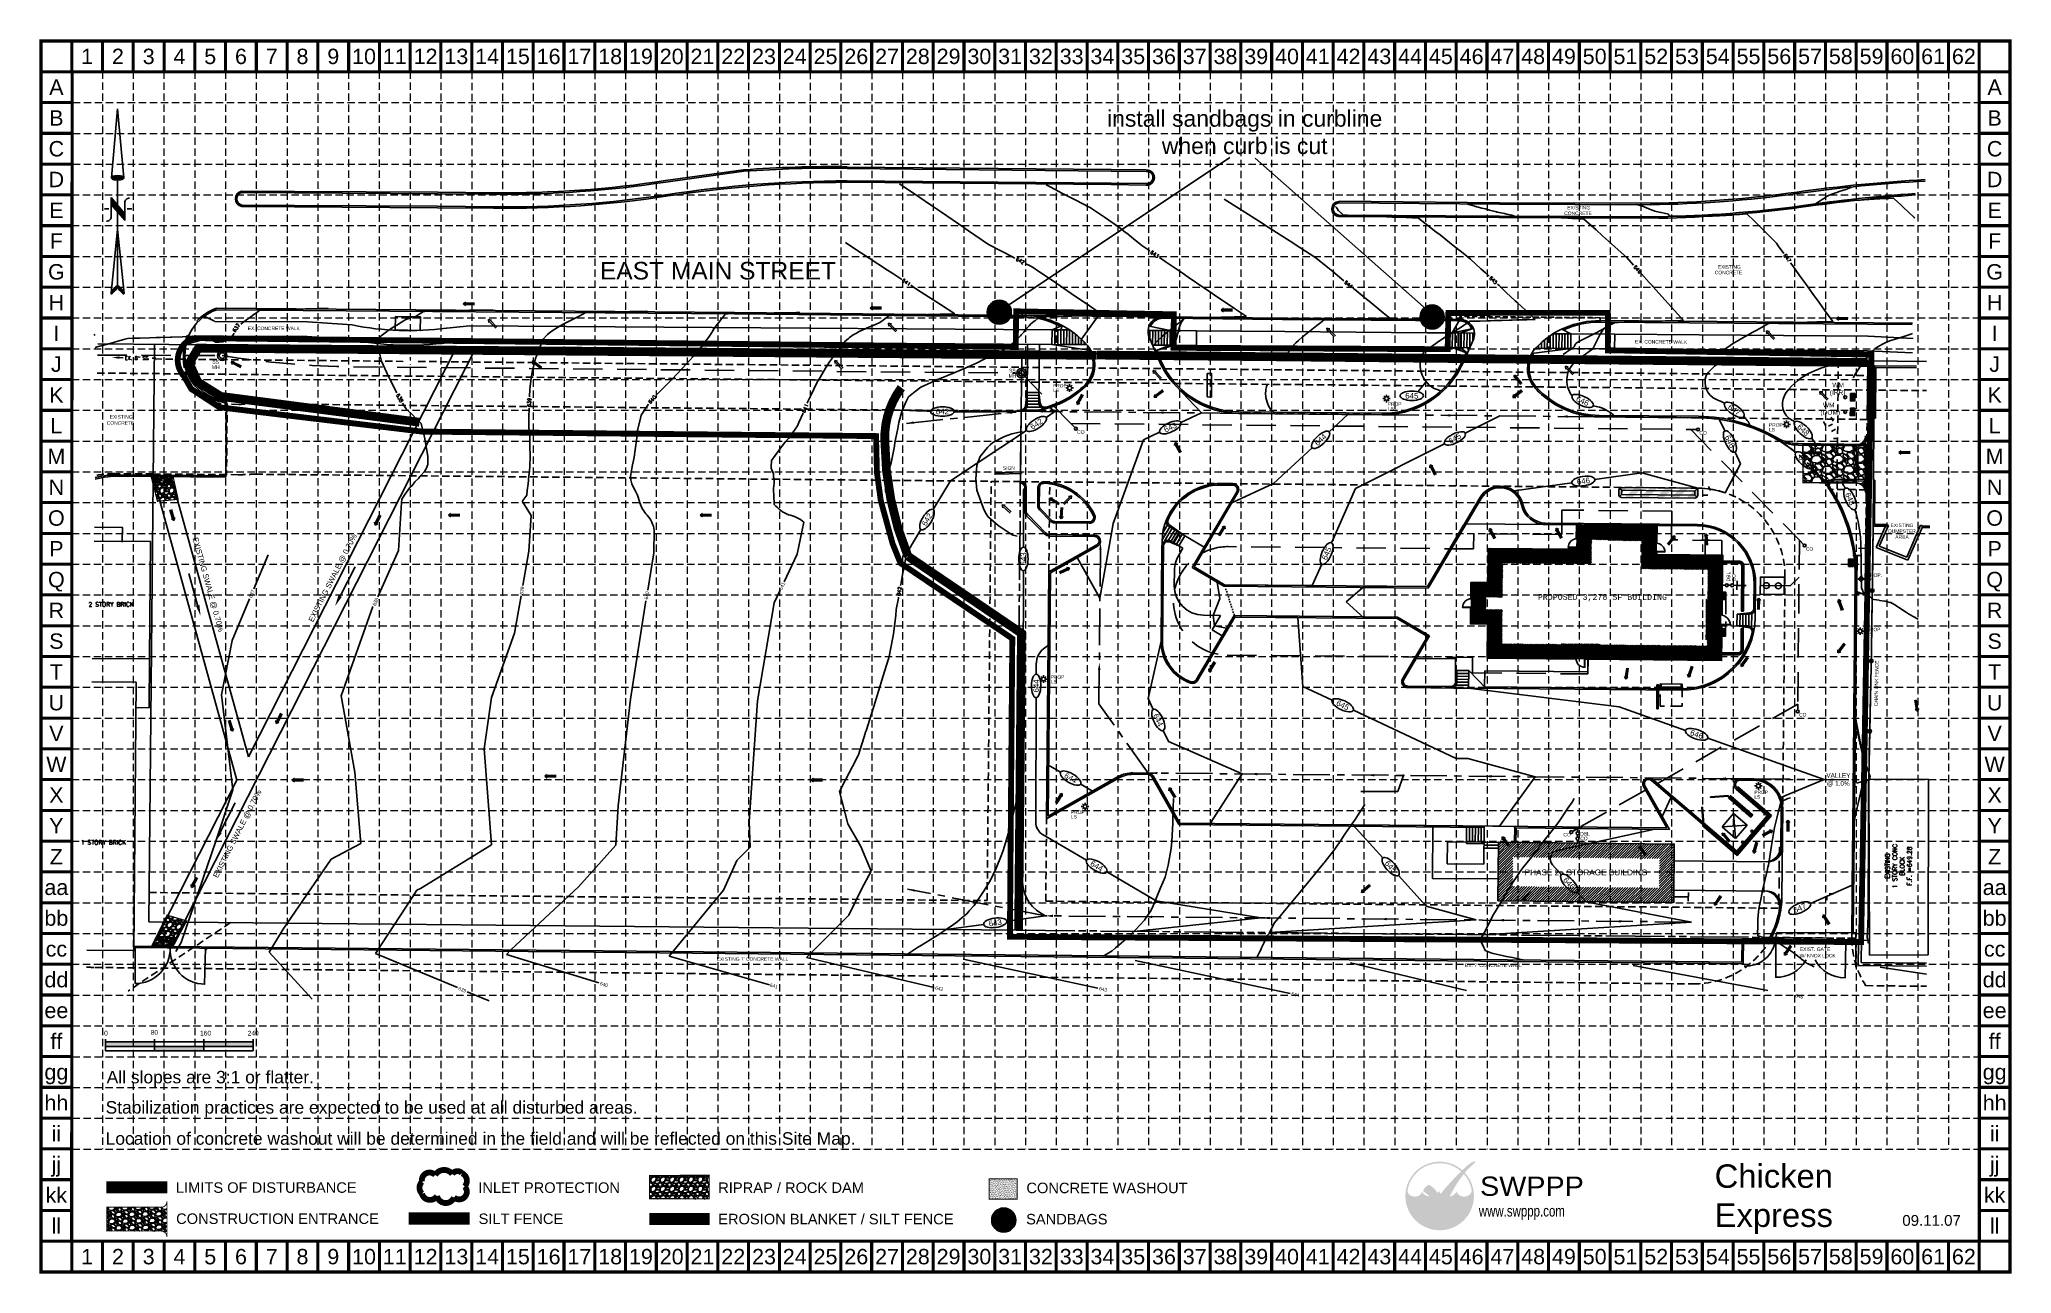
# Model space of a CAD drawing. Header units: feet. Extents: x 5061 to 5734, y 4682 to 5103.
import ezdxf
from ezdxf.enums import TextEntityAlignment as Align

# ---------------------------------------------------------------- set-up
doc = ezdxf.new("R2010")
doc.units = ezdxf.units.FT
doc.header["$LTSCALE"] = 20
doc.header["$MEASUREMENT"] = 0
for name, pattern in [('ACAD_ISO02W100', [15, 12, -3]), ('CENTER', [2, 1.25, -0.25, 0.25, -0.25]), ('DASHDOT2', [0.5, 0.25, -0.125, 0, -0.125]), ('DASHED', [0.75, 0.5, -0.25]), ('DASHED2', [0.375, 0.25, -0.125]), ('DOT2', [0.04, 0, -0.04]), ('HIDDEN', [0.1875, 0.125, -0.0625]), ('PHANTOM', [1.4375, 1, -0.0625, 0.125, -0.0625, 0.125, -0.0625])]:
    doc.linetypes.add(name, pattern=pattern)
for name, color, linetype in [('BASE', 7, 'Continuous'), ('E-BLDG', 5, 'Continuous'), ('E-BLDG-TXT', 3, 'Continuous'), ('E-BOUNDARY', 4, 'PHANTOM'), ('E-BOUNDARY-TXT', 2, 'Continuous'), ('E-ESMT', 2, 'HIDDEN'), ('E-FENCE', 1, 'Continuous'), ('E-PVMT', 2, 'Continuous'), ('E-SANI', 14, 'DASHED'), ('EC', 35, 'Continuous'), ('GRID', 254, 'HIDDEN'), ('LEGEND', 7, 'Continuous'), ('LIMITS OF DISTURBANCE', 1, 'HIDDEN'), ('LOGO', 7, 'Continuous'), ('NARROW', 7, 'Continuous'), ('P-BLDG', 5, 'Continuous'), ('P-BLDG-TXT', 3, 'Continuous'), ('P-BOUNDARY', 7, 'PHANTOM'), ('P-EROSION', 4, 'DASHDOT2'), ('P-ESMT', 2, 'HIDDEN'), ('P-FIRELANE', 1, 'HIDDEN'), ('P-FITTINGS', 11, 'Continuous'), ('P-FLOW-ARROWS', 250, 'Continuous'), ('P-PVMT', 3, 'Continuous'), ('P-SANI', 14, 'DASHED'), ('P-UTIL', 2, 'Continuous'), ('P2-BLDG', 10, 'Continuous'), ('P2-BLDG-TXT', 10, 'Continuous'), ('P2-PVMT', 10, 'Continuous'), ('PC', 35, 'Continuous')]:
    doc.layers.add(name, color=color, linetype=linetype)
doc.styles.add('Bdy-Street', font='swissk.ttf')
doc.styles.add('Bldg-Txt-.20', font='simplex.shx', dxfattribs={"height": 0.3125})
doc.styles.add('Contour-Txt', font='simplex.shx')
doc.styles.add('Imp-Txt-.20', font='simplex.shx', dxfattribs={"height": 0.25})
doc.styles.add("L200'", font='ARIAL.TTF', dxfattribs={"height": 0.001969})
doc.styles.add('L80', font='ARIAL.TTF', dxfattribs={"height": 1.6})
doc.styles.add('Legal', font='monos.ttf', dxfattribs={"height": 0.020833})
doc.styles.add('LOGO1', font='ROCKEB.TTF', dxfattribs={"height": 25})
doc.styles.get("Standard").update_dxf_attribs({"font": 'ARIAL.TTF'})
doc.styles.add('TEXTM', font='arch-1.shx')
doc.styles.add('TEXTS', font='arch-1.shx')
doc.dimstyles.new('TIM', dxfattribs={"dimscale": 20, "dimtxt": 0.09, "dimasz": 0.125, "dimexe": 0.18, "dimexo": 0.0625, "dimgap": 0.04, "dimtad": 1, "dimdec": 1, "dimzin": 1, "dimdsep": 46, "dimtxsty": 'L80', "dimcen": 0, "dimse1": 1, "dimse2": 1, "dimclrd": 256, "dimclrt": 256, "dimaunit": 1, "dimazin": 0, "dimtfac": 1, "dimtdec": 1, "dimtmove": 0, "dimatfit": 0, "dimfxl": 0, "dimtolj": 1, "dimtzin": 0, "dimlwd": -1, "dimarcsym": 0})

msp = doc.modelspace()

# ---------------------------------------------------------------- texts
at = {"insert": (5652.61, 4719.24), "char_height": 8, "width": 70.1675, "attachment_point": 2}
msp.add_mtext('Chicken Express', dxfattribs=at)
at = {"layer": 'BASE'}
for s, p in [('1', (5076.98, 5097.27)), ('2', (5087.48, 5097.27)), ('3', (5097.98, 5097.27)), ('4', (5108.48, 5097.27)), ('5', (5118.98, 5097.27)), ('6', (5129.48, 5097.27)), ('7', (5139.98, 5097.27)), ('8', (5150.48, 5097.27)), ('9', (5160.98, 5097.27)), ('10', (5171.48, 5097.27)), ('11', (5181.98, 5097.27)), ('12', (5192.48, 5097.27)), ('13', (5202.98, 5097.27)), ('14', (5213.48, 5097.27)), ('15', (5223.98, 5097.27)), ('16', (5234.48, 5097.27)), ('17', (5244.98, 5097.27)), ('18', (5255.48, 5097.27)), ('19', (5265.98, 5097.27)), ('20', (5276.48, 5097.27)), ('21', (5286.98, 5097.27)), ('22', (5297.48, 5097.27)), ('23', (5307.98, 5097.27)), ('24', (5318.48, 5097.27)), ('25', (5328.98, 5097.27)), ('26', (5339.48, 5097.27)), ('27', (5349.98, 5097.27)), ('28', (5360.48, 5097.27)), ('29', (5370.98, 5097.27)), ('30', (5381.48, 5097.27)), ('31', (5391.98, 5097.27)), ('32', (5402.48, 5097.27)), ('33', (5412.98, 5097.27)), ('34', (5423.48, 5097.27)), ('35', (5433.98, 5097.27)), ('36', (5444.48, 5097.27)), ('37', (5454.98, 5097.27)), ('38', (5465.48, 5097.27)), ('39', (5475.98, 5097.27)), ('40', (5486.48, 5097.27)), ('41', (5496.98, 5097.27)), ('42', (5507.48, 5097.27)), ('43', (5517.98, 5097.27)), ('44', (5528.48, 5097.27)), ('45', (5538.98, 5097.27)), ('46', (5549.48, 5097.27)), ('47', (5559.98, 5097.27)), ('48', (5570.48, 5097.27)), ('49', (5580.98, 5097.27)), ('50', (5591.48, 5097.27)), ('51', (5601.98, 5097.27)), ('52', (5612.48, 5097.27)), ('53', (5622.98, 5097.27)), ('54', (5633.48, 5097.27)), ('55', (5643.98, 5097.27)), ('56', (5654.48, 5097.27)), ('57', (5664.98, 5097.27)), ('58', (5675.48, 5097.27)), ('59', (5685.98, 5097.27)), ('60', (5696.48, 5097.27)), ('61', (5706.98, 5097.27)), ('62', (5717.48, 5097.27)), ('A', (5066.48, 5086.77)), ('A', (5727.98, 5086.77)), ('B', (5066.48, 5076.27)), ('B', (5727.98, 5076.27)), ('C', (5066.48, 5065.77)), ('C', (5727.98, 5065.77)), ('D', (5066.48, 5055.27)), ('D', (5727.98, 5055.27)), ('E', (5066.48, 5044.77)), ('E', (5727.98, 5044.77)), ('F', (5066.48, 5034.27)), ('F', (5727.98, 5034.27)), ('G', (5066.48, 5023.77)), ('G', (5727.98, 5023.77)), ('H', (5066.48, 5013.27)), ('H', (5727.98, 5013.27)), ('I', (5066.48, 5002.77)), ('I', (5727.98, 5002.77)), ('J', (5066.48, 4992.27)), ('J', (5727.98, 4992.27)), ('K', (5066.48, 4981.77)), ('K', (5727.98, 4981.77)), ('L', (5066.48, 4971.27)), ('L', (5727.98, 4971.27)), ('M', (5066.48, 4960.77)), ('M', (5727.98, 4960.77)), ('N', (5066.48, 4950.27)), ('N', (5727.98, 4950.27)), ('O', (5066.48, 4939.77)), ('O', (5727.98, 4939.77)), ('P', (5066.48, 4929.27)), ('P', (5727.98, 4929.27)), ('Q', (5066.48, 4918.77)), ('Q', (5727.98, 4918.77)), ('R', (5066.48, 4908.27)), ('R', (5727.98, 4908.27)), ('S', (5066.48, 4897.77)), ('S', (5727.98, 4897.77)), ('T', (5066.48, 4887.27)), ('T', (5727.98, 4887.27)), ('U', (5066.48, 4876.77)), ('U', (5727.98, 4876.77)), ('V', (5066.48, 4866.27)), ('V', (5727.98, 4866.27)), ('W', (5066.48, 4855.77)), ('W', (5727.98, 4855.77)), ('X', (5066.48, 4845.27)), ('X', (5727.98, 4845.27)), ('Y', (5066.48, 4834.77)), ('Y', (5727.98, 4834.77)), ('Z', (5066.48, 4824.27)), ('Z', (5727.98, 4824.27)), ('aa', (5066.48, 4813.77)), ('aa', (5727.98, 4813.77)), ('bb', (5066.48, 4803.27)), ('bb', (5727.98, 4803.27)), ('cc', (5066.48, 4792.77)), ('cc', (5727.98, 4792.77)), ('dd', (5066.48, 4782.27)), ('dd', (5727.98, 4782.27)), ('ee', (5066.48, 4771.77)), ('ee', (5727.98, 4771.77)), ('ff', (5066.48, 4761.27)), ('ff', (5727.98, 4761.27)), ('gg', (5066.48, 4750.77)), ('gg', (5727.98, 4750.77)), ('hh', (5066.48, 4740.27)), ('hh', (5727.98, 4740.27)), ('ii', (5066.48, 4729.77)), ('ii', (5727.98, 4729.77)), ('jj', (5066.48, 4719.27)), ('jj', (5727.98, 4719.27)), ('kk', (5066.48, 4708.77)), ('kk', (5727.98, 4708.77)), ('ll', (5066.48, 4698.27)), ('ll', (5727.98, 4698.27)), ('1', (5076.98, 4687.77)), ('2', (5087.48, 4687.77)), ('3', (5097.98, 4687.77)), ('4', (5108.48, 4687.77)), ('5', (5118.98, 4687.77)), ('6', (5129.48, 4687.77)), ('7', (5139.98, 4687.77)), ('8', (5150.48, 4687.77)), ('9', (5160.98, 4687.77)), ('10', (5171.48, 4687.77)), ('11', (5181.98, 4687.77)), ('12', (5192.48, 4687.77)), ('13', (5202.98, 4687.77)), ('14', (5213.48, 4687.77)), ('15', (5223.98, 4687.77)), ('16', (5234.48, 4687.77)), ('17', (5244.98, 4687.77)), ('18', (5255.48, 4687.77)), ('19', (5265.98, 4687.77)), ('20', (5276.48, 4687.77)), ('21', (5286.98, 4687.77)), ('22', (5297.48, 4687.77)), ('23', (5307.98, 4687.77)), ('24', (5318.48, 4687.77)), ('25', (5328.98, 4687.77)), ('26', (5339.48, 4687.77)), ('27', (5349.98, 4687.77)), ('28', (5360.48, 4687.77)), ('29', (5370.98, 4687.77)), ('30', (5381.48, 4687.77)), ('31', (5391.98, 4687.77)), ('32', (5402.48, 4687.77)), ('33', (5412.98, 4687.77)), ('34', (5423.48, 4687.77)), ('35', (5433.98, 4687.77)), ('36', (5444.48, 4687.77)), ('37', (5454.98, 4687.77)), ('38', (5465.48, 4687.77)), ('39', (5475.98, 4687.77)), ('40', (5486.48, 4687.77)), ('41', (5496.98, 4687.77)), ('42', (5507.48, 4687.77)), ('43', (5517.98, 4687.77)), ('44', (5528.48, 4687.77)), ('45', (5538.98, 4687.77)), ('46', (5549.48, 4687.77)), ('47', (5559.98, 4687.77)), ('48', (5570.48, 4687.77)), ('49', (5580.98, 4687.77)), ('50', (5591.48, 4687.77)), ('51', (5601.98, 4687.77)), ('52', (5612.48, 4687.77)), ('53', (5622.98, 4687.77)), ('54', (5633.48, 4687.77)), ('55', (5643.98, 4687.77)), ('56', (5654.48, 4687.77)), ('57', (5664.98, 4687.77)), ('58', (5675.48, 4687.77)), ('59', (5685.98, 4687.77)), ('60', (5696.48, 4687.77)), ('61', (5706.98, 4687.77)), ('62', (5717.48, 4687.77))]:
    msp.add_text(s, height=5.25, dxfattribs=at).set_placement(p, align=Align.MIDDLE_CENTER)
at = {"layer": 'BASE', "color": 7, "style": "L200'"}
for s, p in [('All slopes are 3:1 or flatter.', (5083.64, 4746.89)), ('Stabilization practices are expected to be used at all disturbed areas.', (5083.28, 4736.57)), ('Location of concrete washout will be determined in the field and will be reflected on this Site Map.', (5083.29, 4725.95))]:
    msp.add_text(s, height=4.2582, dxfattribs=at).set_placement(p)
at = {"layer": 'BASE'}
msp.add_text('09.11.07', height=3.675, dxfattribs=at).set_placement((5706.46, 4698.28), align=Align.CENTER)
at = {"layer": 'E-BLDG-TXT', "color": 7, "char_height": 1.5, "attachment_point": 8, "style": 'Bldg-Txt-.20'}
for s, insert, width in [('2 STORY BRICK', (5085.18, 4909.56), 16.1401), ('1 STORY BRICK', (5082.52, 4828.34), 16.0556)]:
    msp.add_mtext(s, dxfattribs=dict(at, insert=insert, width=width))
at = {"layer": 'E-BLDG-TXT', "color": 7, "insert": (5699.67, 4821.01), "char_height": 1.5, "width": 20.5376, "attachment_point": 8, "rotation": 90, "style": 'Bldg-Txt-.20'}
msp.add_mtext('EXISTING\\P1 STORY CONC BLOCK\\PF.F. =649.28', dxfattribs=at)
at = {"layer": 'E-BOUNDARY-TXT', "color": 7, "insert": (5292.26, 5027.15), "char_height": 3, "width": 106.636, "attachment_point": 2, "line_spacing_factor": 0.75, "style": 'Bdy-Street'}
msp.add_mtext('{\\H2x;EAST MAIN STREET }', dxfattribs=at)
at = {"layer": 'E-FENCE', "color": 7}
msp.add_text('CHAIN LINK FENCE', height=1.2, rotation=88.7714, dxfattribs=at).set_placement((5688.07, 4875.58))
at = {"layer": 'E-PVMT', "color": 7}
for s, p in [('CONCRETE', (5581.08, 5043.14)), ('EXISTING', (5582.12, 5045.04)), ('CONCRETE', (5632.46, 5022.93)), ('EXISTING', (5633.5, 5024.84)), ('EX. CONCRETE WALK', (5131.79, 5003.87)), ('EXISTING', (5084.68, 4973.68)), ('CONCRETE', (5083.67, 4971.6)), ('SIGN', (5389.51, 4956.21)), ('SIGN', (5389.51, 4956.21)), ('EXIST. GATE', (5661.5, 4792.04)), ("EXISTING 7' CONCRETE WALL", (5291.82, 4788.71)), ("EX. 7' CONCRETE WALL", (5547.24, 4786.56)), ('W/ KNOX LOCK', (5661.42, 4789.86))]:
    msp.add_text(s, height=1.2, dxfattribs=at).set_placement(p)
msp.add_text('EX. CONCRETE WALK', height=1.2, rotation=359.59295, dxfattribs=at).set_placement((5605.26, 4999.34))
at = {"layer": 'E-PVMT', "color": 7, "insert": (5696.36, 4932.68), "char_height": 1.2, "width": 12.9058, "attachment_point": 8}
msp.add_mtext('EXISTING DUMPSTER AREA', dxfattribs=at)
at = {"layer": 'E-SANI', "color": 7, "style": 'Imp-Txt-.20'}
msp.add_text('EX. 8" SS', height=1.2, rotation=359.5208, dxfattribs=at).set_placement((5089.84, 4993.75))
at = {"layer": 'EC', "color": 35}
for s, rotation, style, p in [('642', 332.65064, 'Contour-Txt', (5395.4, 5027.55, 642)), ('643', 325.81617, 'Contour-Txt', (5441.27, 5029.78, 643)), ('647', 305.66373, 'Contour-Txt', (5657.18, 5028.46, 647)), ('641', 326.86822, 'Contour-Txt', (5356.53, 5020.19, 641)), ('645', 316.94318, 'Contour-Txt', (5556.88, 5020.89, 645)), ('646', 312.11583, 'Contour-Txt', (5606.08, 5024.6, 646)), ('644', 320.8078, 'Contour-Txt', (5507.45, 5019.47, 644)), ('637', 53.77931, 'Contour-Txt', (5127.87, 5004.64, 637)), ('638', 300.16948, 'Contour-Txt', (5183.67, 4980.72, 638)), ('640', 49.09604, 'Contour-Txt', (5269.81, 4980.19, 640)), ('639', 88.05709, 'Contour-Txt', (5227.86, 4979.19, 639)), ('641', 67.10026, 'Contour-Txt', (5322.01, 4977.23, 641)), ('637', 66.90628, 'TEXTM', (5133.15, 4913.92, 637)), ('639', 81.89392, 'TEXTM', (5225.38, 4915.01, 639)), ('640', 81.28035, 'TEXTM', (5267.98, 4913.35, 640)), ('641', 62.83655, 'TEXTM', (5314.14, 4916.57, 641)), ('642', 80.1336, 'Contour-Txt', (5354.13, 4914.76, 642)), ('638', 67.47388, 'TEXTM', (5175.4, 4911.19, 638)), ('639', 337.84581, 'TEXTM', (5205.02, 4778.86, 150.35)), ('640', 342.15321, 'TEXTM', (5253.37, 4780.63, 242.16)), ('641', 344.99897, 'TEXTM', (5311.34, 4780.11, 244.8)), ('642', 347.43277, 'TEXTM', (5367.8, 4779.22, 232.21)), ('643', 348.06987, 'TEXTM', (5423.74, 4779.01, 247.08)), ('644', 348.06987, 'TEXTM', (5489.35, 4777.2, 200.89)), ('646', 348.53244, 'TEXTM', (5661.28, 4776.61, 247.52))]:
    msp.add_text(s, height=1.2, rotation=rotation, dxfattribs=dict(at, style=style)).set_placement(p, align=Align.MIDDLE_CENTER)
at = {"layer": 'EC', "color": 7, "style": 'TEXTS'}
for rotation, p in [(285.45438, (5112.96, 4932.87, -50)), (63.06514, (5154.05, 4904.1, -50)), (63.06514, (5121.5, 4816.82, -50))]:
    msp.add_text('EXISTING SWALE @ 0.70%', height=1.875, rotation=rotation, dxfattribs=at).set_placement(p)
at = {"layer": 'LEGEND', "style": "L200'"}
for s, height, p in [('LIMITS OF DISTURBANCE', 3.5804, (5107.28, 4709.54)), ('INLET PROTECTION', 3.5804, (5210.47, 4709.51)), ('RIPRAP / ROCK DAM', 3.5804, (5292.36, 4709.49)), ('CONCRETE WASHOUT', 3.5804, (5397.53, 4709.41)), ('CONSTRUCTION ENTRANCE', 3.5804, (5107.35, 4698.92)), ('SILT FENCE', 3.58, (5210.58, 4698.89)), ('EROSION BLANKET / SILT FENCE', 3.5804, (5292.35, 4698.79)), ('SANDBAGS', 3.58, (5397.43, 4698.77))]:
    msp.add_text(s, height=height, dxfattribs=at).set_placement(p)
at = {"layer": 'LIMITS OF DISTURBANCE', "color": 0, "ltscale": 3, "insert": (5472.03, 5078.88), "char_height": 5.6, "width": 95.9507, "attachment_point": 2}
msp.add_mtext('install sandbags in curbline when curb is cut', dxfattribs=at)
at = {"layer": 'P-BLDG-TXT', "color": 7, "insert": (5594.12, 4913.83), "char_height": 2, "width": 54.8865, "attachment_point": 2, "style": 'Legal'}
msp.add_mtext('PROPOSED 3,278 SF BUILDING', dxfattribs=at)
at = {"layer": 'P-UTIL', "color": 7}
for s, height, p in [('MH', 1.2, (5119.58, 4990.63, 636.74)), ('SS', 1.2, (5119.71, 4992.43, 636.74)), ('MH', 1.2, (5391.5, 4987.69)), ('SS', 1.2, (5391.62, 4989.48)), ('(IRR)', 1.6, (5671.73, 4981.77)), ('WM', 1.6, (5672.58, 4984.33)), ('(DOM)', 1.6, (5668.52, 4975.01)), ('WM', 1.6, (5669.37, 4977.57)), ('CO', 1.2, (5414.88, 4968.5)), ('CO', 1.2, (5627.21, 4968.23)), ('CO', 1.2, (5663.55, 4928.66)), ('PROP.', 1.2, (5684.32, 4919.68)), ('FH', 1.2, (5684.32, 4918.33)), ('CO', 1.2, (5661.23, 4872.04)), ('DBL', 1.2, (5586.55, 4831.42)), ('CO', 1.2, (5580.8, 4831.14)), ('CO', 1.2, (5586.55, 4829.84))]:
    msp.add_text(s, height=height, dxfattribs=at).set_placement(p)
for s, height, rotation, p in [('PROP', 1.171, 360, (5406.65, 4984.32)), ('LS', 1.171, 360, (5406.65, 4982.74)), ('PROP', 1.171, 360, (5520.9, 4978.07)), ('LS', 1.171, 360, (5520.9, 4976.49)), ('PROP', 1.171, 360, (5650.98, 4970.93)), ('LS', 1.171, 360, (5650.98, 4969.35)), ('DBL', 1.2, 90, (5637.72, 4918.15)), ('CO', 1.2, 90, (5639.59, 4918.17)), ('PROP', 1.171, 360, (5684.33, 4901.15)), ('LS', 1.171, 360, (5684.33, 4899.57)), ('PROP', 1.171, 360, (5405.86, 4884.91)), ('LS', 1.171, 360, (5405.86, 4883.33)), ('PROP', 1.171, 360, (5645.97, 4845.61)), ('PROP', 1.171, 360, (5412.75, 4838.83)), ('LS', 1.171, 360, (5645.97, 4844.03)), ('LS', 1.171, 360, (5412.75, 4837.25))]:
    msp.add_text(s, height=height, rotation=rotation, dxfattribs=at).set_placement(p)
at = {"layer": 'P2-BLDG-TXT', "color": 7, "insert": (5588.54, 4818.83), "char_height": 2, "width": 74.8206, "attachment_point": 5, "line_spacing_factor": 0.85}
msp.add_mtext('PHASE 2 - STORAGE BUILDING', dxfattribs=at)
at = {"layer": 'PC', "color": 35, "style": 'L80'}
msp.add_text('645', height=1.92, dxfattribs=at).set_placement((5529.07, 4981.48), align=Align.MIDDLE_CENTER)
for s, rotation, p in [('646', 334.45626, (5587.35, 4979.72)), ('642', 0.46276, (5368.87, 4976.1)), ('647', 324.95558, (5639.1, 4976.68)), ('642', 33.58844, (5400.93, 4971.86)), ('643', 24.76193, (5446.65, 4970.69)), ('644', 42.84767, (5497.94, 4966.45)), ('645', 29.43931, (5543.76, 4966.91)), ('646', 295.84759, (5637.64, 4965.87)), ('648', 316.17328, (5662.66, 4969.8)), ('647', 317.14011, (5663.05, 4959.44)), ('646', 8.02773, (5587.62, 4952.37)), ('648', 293.81966, (5678.64, 4946.29)), ('642', 58.6298, (5363.62, 4939.24, 321)), ('643', 89.84232, (5396.5, 4925.8)), ('645', 65.92486, (5499.99, 4927.67)), ('644', 89.44861, (5400.84, 4882.48)), ('644', 295.03646, (5442.54, 4870.86)), ('645', 334.88008, (5505.5, 4875.9)), ('646', 340.46673, (5626.29, 4865.97)), ('644', 329.44861, (5412.62, 4851.04)), ('644', 329.80252, (5421.53, 4821.03)), ('645', 312.01959, (5521.85, 4820.82)), ('646', 312.01959, (5582.77, 4815.12)), ('647', 23.3748, (5661.47, 4806.7)), ('643', 7.84908, (5386.9, 4801.67, 643))]:
    msp.add_text(s, height=1.92, rotation=rotation, dxfattribs=at).set_placement(p, align=Align.MIDDLE_CENTER)
at = {"layer": 'PC', "color": 35, "style": 'L80', "width": 0.85}
for s, p in [('VALLEY', (5674.65, 4851.15)), ('@ 1.0%', (5674.62, 4848.42))]:
    msp.add_text(s, height=1.6, rotation=359.44861, dxfattribs=at).set_placement(p, align=Align.CENTER)

# ---------------------------------------------------------------- blocks, each defined once
blk = doc.blocks.new('df')
for p, q in [((0.001, 0.013), (0.177, 0.013)), ((0.194, 0.001), (0.153, 0.031)), ((0.194, 0.001), (0.153, -0.029)), ((0.001, -0.012), (0.177, -0.012))]:
    blk.add_line(p, q)
blk = doc.blocks.new('North Arrow')
at = {"layer": 'NARROW'}
for p, q in [((0, 0), (22.36, 2)), ((0, 0), (22.33, -2.02)), ((28.77, -2.09), (34.02, 2.32)), ((36.18, 2.33), (30.46, 2.33)), ((36.16, 2.32), (31.04, -2.09)), ((32.43, 3.06), (32.43, 4.63)), ((39.1, 0.01), (59.96, 2.11)), ((31.2, -0.05), (21.66, -0.05)), ((21.66, -0.05), (21.66, -0.05)), ((28.77, -2.09), (34.95, -2.09)), ((32.43, -4.26), (32.43, -2.8)), ((57.45, -0.05), (33.41, -0.05)), ((59.83, -2.14), (39.04, -0.01)), ((57.69, -0.03), (57.77, -0.01)), ((57.77, -0.05), (57.69, -0.03))]:
    blk.add_line(p, q, dxfattribs=at)
blk.add_lwpolyline([(22.36, -2.03), (22.59, -1.93, 0.091577), (22.87, -1.44, 0.048306), (23.03, -0.75), (23.07, -0.01), (23.01, 0.82, 0.048306), (22.87, 1.42, 0.091577), (22.59, 1.91), (22.36, 2.01), (22.14, 1.91, 0.091577), (21.86, 1.42, 0.048306), (21.72, 0.82), (21.66, -0.01), (21.72, -0.83, 0.048306), (21.86, -1.44, 0.091577), (22.14, -1.93)], format="xyb", close=True, dxfattribs=at)
for points in [[(57.46, -0.03), (57.44, 0.08, -0.066818), (57.67, 0.47, -0.03073), (58.01, 0.84), (58.52, 1.29), (59.07, 1.7, -0.03073), (59.5, 1.95, -0.066818), (59.93, 2.1), (60.04, 2.06)], [(60.04, 2.06), (60.05, 1.95, -0.066818), (59.82, 1.56, -0.03073), (59.43, 1.14), (58.97, 0.74), (58.42, 0.33, -0.03073), (57.99, 0.08, -0.036692), (57.76, -0.02)], [(57.46, -0.04), (57.44, -0.15, 0.066818), (57.67, -0.54, 0.03073), (58.01, -0.9), (58.52, -1.36), (59.07, -1.77, 0.03073), (59.5, -2.02, 0.066818), (59.93, -2.17), (60.04, -2.13)], [(60.04, -2.13), (60.05, -2.01, 0.066818), (59.82, -1.63, 0.03073), (59.43, -1.2), (58.97, -0.8), (58.42, -0.4, 0.03073), (57.99, -0.15, 0.036692), (57.76, -0.05)]]:
    blk.add_lwpolyline(points, format="xyb", dxfattribs=at)
for centre, start, end in [((30.46, 3.86), 178.8769, 270), ((34.95, -3.62), 358.8769, 90)]:
    blk.add_arc(centre, 1.53, start, end, dxfattribs=at)
for points in [[(23.03, -0.76), (21.67, -0.05), (23.07, -0.05), (21.72, 0.82)], [(23.07, -0.05), (21.72, 0.82), (23.02, 0.75), (21.85, 1.42)], [(23.02, 0.75), (21.85, 1.42), (22.87, 1.44), (22.14, 1.91)], [(22.87, 1.44), (22.14, 1.91), (22.59, 1.91), (22.36, 2)], [(31.05, -2.09), (36.15, 2.36), (28.75, -2.06), (34.01, 2.36)], [(57.44, 0.08), (57.7, -0.01), (57.5, 0.21), (57.77, -0.01)], [(57.45, -0.04), (57.69, -0.02), (57.44, 0.08), (57.7, -0.01)], [(57.5, 0.21), (57.77, -0.01), (57.6, 0.39), (57.94, 0.06)], [(57.6, 0.39), (57.94, 0.06), (57.68, 0.5), (58.07, 0.13)], [(57.68, 0.5), (58.07, 0.13), (57.84, 0.66), (58.29, 0.26)], [(57.84, 0.66), (58.29, 0.26), (58.03, 0.86), (58.52, 0.41)], [(58.03, 0.86), (58.52, 0.41), (58.26, 1.07), (58.73, 0.57)], [(58.26, 1.07), (58.73, 0.57), (58.52, 1.3), (59.05, 0.81)], [(58.52, 1.3), (59.05, 0.81), (58.7, 1.42), (59.26, 0.99)], [(59.26, 1), (58.69, 1.42), (59.45, 1.15), (59, 1.65)], [(59.45, 1.15), (59, 1.65), (59.62, 1.34), (59.28, 1.82)], [(59.62, 1.34), (59.28, 1.82), (59.81, 1.55), (59.49, 1.95)], [(59.81, 1.55), (59.49, 1.95), (59.93, 1.73), (59.69, 2.04)], [(59.93, 1.73), (59.69, 2.04), (60.05, 1.94), (59.93, 2.1)], [(60.05, 1.94), (59.93, 2.1), (60.04, 2.06)], [(22.87, -1.44), (21.72, -0.87), (23.03, -0.76), (21.67, -0.05)], [(22.58, -1.93), (21.86, -1.45), (22.87, -1.44), (21.72, -0.87)], [(22.36, -2.01), (22.14, -1.93), (22.58, -1.93), (21.86, -1.45)], [(57.44, -0.14), (57.69, -0.02), (57.45, -0.04), (57.69, -0.02)], [(57.46, -0.19), (57.7, -0.03), (57.44, -0.14), (57.69, -0.02)], [(57.53, -0.33), (57.76, -0.05), (57.46, -0.19), (57.7, -0.03)], [(57.63, -0.48), (57.9, -0.1), (57.53, -0.33), (57.76, -0.05)], [(57.78, -0.66), (58.09, -0.2), (57.63, -0.48), (57.9, -0.1)], [(57.97, -0.87), (58.34, -0.35), (57.78, -0.66), (58.09, -0.2)], [(58.24, -1.11), (58.61, -0.54), (57.97, -0.87), (58.34, -0.35)], [(58.61, -1.43), (58.93, -0.77), (58.24, -1.11), (58.61, -0.54)], [(58.91, -1.64), (59.2, -1), (58.61, -1.43), (58.93, -0.77)], [(59.12, -1.79), (59.57, -1.36), (58.92, -1.65), (59.2, -1.01)], [(59.35, -1.93), (59.81, -1.62), (59.12, -1.79), (59.57, -1.36)], [(59.54, -1.32), (59.41, -1.18), (59.21, -1.01)], [(59.58, -2.05), (59.93, -1.79), (59.35, -1.93), (59.81, -1.62)], [(59.78, -2.13), (60.05, -2.01), (59.58, -2.05), (59.93, -1.79)], [(59.92, -2.17), (60.04, -2.13), (59.78, -2.13), (60.05, -2.01)]]:
    blk.add_solid(points, dxfattribs=at)
blk = doc.blocks.new('new logo')
at = {"layer": 'LOGO'}
h = blk.add_hatch(color=170, dxfattribs=at)
h.paths.add_polyline_path([(67.4, 44.1), (66.8, 44.7), (66.3, 45.2), (66, 45.8), (65.5, 46.4), (65.1, 47.2), (64.7, 47.9), (64.4, 48.5), (64.2, 49), (63.9, 49.6), (63.7, 50.1), (63.3, 51), (62.9, 52), (62.6, 52.8), (62.4, 53.3), (62.2, 53.7), (62.1, 54.2), (61.9, 54.7), (61.7, 55.2), (61.5, 55.7), (61.3, 56.3), (61, 56.8), (60.8, 57.4), (60.5, 57.9), (60.2, 58.5), (60, 59.1), (59.7, 59.6), (59.3, 60.2), (59, 60.8), (58.7, 61.3), (58.3, 61.9), (58, 62.4), (57.6, 62.9), (57.3, 63.4), (56.9, 63.9), (56.6, 64.3), (56.3, 64.7), (55.9, 65.1), (55.6, 65.5), (55.2, 65.9), (54.9, 66.2), (54, 66.2), (52.9, 66.3), (52, 66.5), (51.5, 66.6), (50.9, 66.8), (50.3, 67), (49.4, 67.4), (48.3, 67.9), (47.3, 68.6), (46.5, 69.3), (45.7, 70), (45, 70.8), (44.4, 71.5), (44, 72.2), (43.6, 72.7), (43.4, 72.9), (43.2, 73.2), (43.1, 73.4), (43, 73.5), (42.8, 73.7), (42.7, 73.7), (42.7, 73.8), (42.6, 73.8), (42.5, 73.7), (42.5, 73.6), (42.4, 73.5), (42.4, 73.4), (42.3, 73.2), (42.2, 72.8), (42, 72.1), (41.7, 71.5), (41.4, 70.9), (41, 70.3), (40.5, 69.8), (40, 69.2), (39.4, 68.7), (38.8, 68.2), (38.1, 67.7), (37.3, 67.3), (36.5, 66.9), (35.7, 66.6), (34.9, 66.3), (34, 66.1), (33, 66), (31.9, 65.9), (30.8, 65.9), (29.6, 65.9), (28.6, 66), (27.6, 66.1), (26.7, 66.4), (25.8, 66.7), (25, 67.1), (24.1, 67.6), (23.2, 68.2), (22.4, 68.9), (21.8, 69.5), (21.4, 69.9), (21, 70.4), (20.6, 70.9), (20.2, 71.5), (19.9, 72.1), (19.5, 72.9), (19.2, 73.8), (18.9, 74.8, -0.595729), (106.3, 106.8), (107, 107.5), (107.5, 108), (108.1, 108.6, 37.93689), (112.3, 104.5), (112.1, 104.2), (111.6, 103.7), (111.1, 103.1), (110.6, 102.5, -0.146449), (123.6, 75), (123.3, 74.5), (123.1, 74), (122.9, 73.5), (122.8, 73.1), (122.5, 72.4), (122.2, 71.7), (121.9, 71.1), (121.5, 70.5), (121.1, 70), (120.7, 69.5), (120.2, 69), (119.6, 68.6), (119, 68.1), (118.4, 67.7), (117.8, 67.4), (117.1, 67), (116.5, 66.7), (115.8, 66.5), (115, 66.3), (114.3, 66.1), (113.5, 66), (112.7, 65.9), (111.9, 65.8), (111.1, 65.8), (110.3, 65.8), (109.4, 65.9), (108.6, 66), (107.7, 66.2), (106.8, 66.4), (105.9, 66.7), (105.1, 67.1), (104.3, 67.5), (103.5, 68), (102.8, 68.6), (102.1, 69.3), (101.4, 70), (100.8, 70.7), (100.2, 71.4), (99.8, 72), (99.5, 72.5), (99.4, 72.8), (99.3, 73), (99.1, 73.2), (99, 73.4), (98.9, 73.5), (98.8, 73.6), (98.7, 73.6), (98.6, 73.6), (98.5, 73.5), (98.4, 73.4), (98.4, 73.3), (98.3, 73.2), (98.2, 73), (98.1, 72.8), (97.8, 72.4), (97.4, 71.8), (96.9, 71.1), (96.4, 70.5), (95.9, 70.1), (95.4, 69.6), (94.8, 69.1), (94.2, 68.6), (93.5, 68.2), (92.8, 67.7), (91.9, 67.3), (91, 66.9), (90.1, 66.6), (89.4, 66.4), (88.6, 66.2), (87.8, 66.1), (87.6, 65.6), (87.4, 65.1), (87.1, 64.4), (86.9, 63.8), (86.6, 63), (86.3, 62.2), (85.9, 61.3), (85.6, 60.4), (85.3, 59.5), (84.9, 58.6), (84.6, 57.7), (84.2, 56.7), (83.9, 55.8), (83.5, 54.9), (83.2, 54), (82.9, 53.2), (82.6, 52.4), (82.3, 51.6), (82.1, 51), (81.9, 50.3), (81.6, 49.8), (81.3, 48.9), (80.9, 48.1), (80.5, 47.3), (80.1, 46.6), (79.6, 45.9), (79.1, 45.4), (78.6, 44.8), (78.1, 44.3), (77.6, 43.9), (77, 43.5), (76.5, 43.1), (75.9, 42.8), (75.3, 42.6), (74.6, 42.3), (73.7, 42.1), (73, 41.9), (72.2, 41.9), (71.6, 42), (70.9, 42.2), (70.1, 42.5), (69.4, 42.8), (68.7, 43.1), (68, 43.5)])
h.paths.add_polyline_path([(71.8, 72), (70.7, 73.9), (70.1, 75.2), (69.7, 74.3), (68.7, 72.6), (67.9, 71.7), (67.9, 71.5), (68.1, 71.2), (68.3, 71), (68.4, 70.8), (68.5, 70.6), (68.7, 70.4), (68.8, 70.2), (68.9, 70.1), (69, 70), (69.1, 69.8), (69.3, 69.7), (69.4, 69.7), (69.5, 69.6), (69.6, 69.5), (69.7, 69.5), (69.8, 69.4), (69.9, 69.4), (70.1, 69.3), (70.2, 69.3), (70.3, 69.2), (70.4, 69.2), (70.5, 69.2), (70.6, 69.2), (70.8, 69.2), (70.9, 69.2), (71, 69.2), (71.1, 69.2), (71.2, 69.2), (71.3, 69.2), (71.4, 69.2), (71.5, 69.2), (71.6, 69.2), (71.7, 69.3), (71.8, 69.3), (71.9, 69.3), (72, 69.4), (72.1, 69.5), (72.2, 69.5), (72.3, 69.6), (72.5, 69.6), (72.6, 69.7), (72.7, 69.8), (72.8, 69.9), (72.9, 70), (73, 70.1), (73.1, 70.2), (73.2, 70.3), (73.3, 70.4), (72.5, 71.1)], flags=17)
blk.add_hatch(color=240, dxfattribs=at).paths.add_polyline_path([(117.7, 117.3), (118.9, 118.2), (119.8, 118.9), (120.6, 119.5), (121.3, 119.9), (121.9, 120.3), (122.4, 120.6), (122.8, 120.9), (123.1, 121.1), (123.4, 121.3), (123.7, 121.4), (124, 121.6), (124.2, 121.7), (124.4, 121.8), (124.6, 121.9), (124.8, 121.9), (125, 122), (125.2, 122.1), (125.4, 122.2), (125.6, 122.2), (125.8, 122.3), (125.9, 122.4), (126.1, 122.4), (126.3, 122.5), (126.4, 122.5), (126.6, 122.6), (126.7, 122.6), (126.8, 122.7), (126.9, 122.7), (127.1, 122.7), (127.2, 122.8), (127.3, 122.8), (127.4, 122.8), (127.5, 122.8), (127.6, 122.8), (127.7, 122.8), (127.8, 122.8), (127.9, 122.8), (128, 122.8), (128.1, 122.8), (128.1, 122.8), (128.2, 122.8), (128.3, 122.8), (128.4, 122.8), (128.4, 122.7), (128.5, 122.7), (128.5, 122.7), (128.6, 122.7), (128.6, 122.6), (128.7, 122.6), (128.7, 122.6), (128.7, 122.5), (128.7, 122.5), (128.8, 122.4), (128.8, 122.4), (128.8, 122.3), (128.8, 122.3), (128.8, 122.2), (128.8, 122.1), (128.8, 122.1), (128.8, 122), (128.8, 121.9), (128.8, 121.8), (128.8, 121.8), (128.8, 121.7), (128.8, 121.6), (128.7, 121.5), (128.7, 121.4), (128.7, 121.3), (128.6, 121.3), (128.6, 121.2), (128.5, 121.1), (128.4, 121), (128.4, 120.8), (128.3, 120.7), (128.2, 120.6), (128.1, 120.4), (128, 120.3), (127.8, 120.1), (127.7, 120), (127.6, 119.8), (127.4, 119.6), (127.3, 119.4), (127.1, 119.2), (126.8, 119), (126.6, 118.8), (126.3, 118.5), (125.9, 118.2), (125.5, 117.9), (125.1, 117.5), (124.6, 117), (124, 116.6), (123.5, 116.1), (122.9, 115.6), (122.3, 115.1), (121.7, 114.5), (121.1, 114), (120.6, 113.5), (120, 113), (119.5, 112.5), (119, 112), (118.5, 111.5), (118, 111), (117.5, 110.5), (117, 109.9), (116.5, 109.4), (116, 108.8), (115.5, 108.3), (115, 107.7), (114.5, 107.1), (114, 106.6), (113.5, 106), (113, 105.4), (112.5, 104.8), (112.1, 104.2), (111.6, 103.7), (111.1, 103.1), (110.6, 102.4), (110.1, 101.8), (109.6, 101.1), (109, 100.4), (108.5, 99.7), (107.9, 98.9), (107.3, 98.1), (106.7, 97.3), (106, 96.4), (105.4, 95.6), (104.8, 94.7), (104.2, 93.9), (103.6, 93.1), (103.1, 92.3), (102.5, 91.5), (102, 90.6), (101.4, 89.8), (100.9, 89), (100.3, 88.2), (99.8, 87.3), (99.2, 86.5), (98.6, 85.6), (98.1, 84.7), (97.5, 83.8), (96.9, 82.9), (96.4, 82), (95.9, 81.1), (95.4, 80.3), (94.9, 79.5), (94.5, 78.7), (94, 78), (93.6, 77.2), (93.2, 76.5), (92.8, 75.8), (92.4, 75), (92, 74.3), (91.6, 73.5), (91.2, 72.8), (90.8, 72), (90.4, 71.3), (90, 70.6), (89.6, 69.9), (89.3, 69.3), (89, 68.7), (88.8, 68.2), (88.5, 67.7), (88.3, 67.3), (88.1, 66.9), (88, 66.5), (87.8, 66.1), (87.6, 65.6), (87.4, 65.1), (87.1, 64.4), (86.9, 63.8), (86.6, 63), (86.3, 62.2), (85.9, 61.3), (85.6, 60.4), (85.3, 59.5), (84.9, 58.6), (84.6, 57.7), (84.2, 56.7), (83.9, 55.8), (83.5, 54.9), (83.2, 54), (82.9, 53.2), (82.6, 52.4), (82.3, 51.6), (82.1, 51), (81.9, 50.3), (81.6, 49.8), (81.4, 49.2), (81.2, 48.7), (81, 48.3), (80.8, 47.9), (80.6, 47.5), (80.4, 47.1), (80.2, 46.7), (80, 46.4), (79.7, 46.1), (79.5, 45.8), (79.2, 45.5), (79, 45.2), (78.7, 44.9), (78.5, 44.7), (78.2, 44.4), (78, 44.2), (77.7, 44), (77.4, 43.8), (77.2, 43.6), (76.9, 43.4), (76.6, 43.2), (76.3, 43), (76, 42.9), (75.7, 42.7), (75.5, 42.6), (75.2, 42.5), (74.9, 42.4), (74.6, 42.3), (74.3, 42.2), (74, 42.1), (73.8, 42.1), (73.5, 42), (73.2, 42), (73, 41.9), (72.7, 41.9), (72.5, 41.9), (72.2, 41.9), (72, 42), (71.8, 42), (71.5, 42.1), (71.3, 42.1), (71.1, 42.2), (70.8, 42.2), (70.6, 42.3), (70.4, 42.4), (70.1, 42.5), (69.9, 42.6), (69.6, 42.7), (69.4, 42.8), (69.2, 42.9), (68.9, 43), (68.7, 43.1), (68.5, 43.2), (68.2, 43.4), (68, 43.6), (67.8, 43.7), (67.6, 43.9), (67.4, 44.1), (67.2, 44.3), (67, 44.5), (66.8, 44.7), (66.6, 44.9), (66.5, 45.1), (66.3, 45.4), (66.1, 45.6), (65.9, 45.9), (65.7, 46.2), (65.4, 46.6), (65.2, 47), (65, 47.4), (64.7, 47.9), (64.4, 48.5), (64.2, 49), (63.9, 49.6), (63.7, 50.1), (63.4, 50.7), (63.2, 51.3), (63, 51.8), (62.8, 52.3), (62.6, 52.8), (62.4, 53.3), (62.2, 53.7), (62.1, 54.2), (61.9, 54.7), (61.7, 55.2), (61.5, 55.7), (61.3, 56.3), (61, 56.8), (60.8, 57.4), (60.5, 57.9), (60.2, 58.5), (60, 59.1), (59.7, 59.6), (59.3, 60.2), (59, 60.8), (58.7, 61.3), (58.3, 61.9), (58, 62.4), (57.6, 62.9), (57.3, 63.4), (56.9, 63.9), (56.6, 64.3), (56.3, 64.7), (55.9, 65.1), (55.6, 65.5), (55.2, 65.9), (54.9, 66.3), (54.5, 66.6), (54.1, 67), (53.7, 67.4), (53.3, 67.8), (52.8, 68.1), (52.4, 68.5), (51.9, 68.9), (51.4, 69.3), (50.9, 69.7), (50.5, 70), (50, 70.4), (49.5, 70.8), (49.1, 71.1), (48.7, 71.5), (48.2, 71.8), (47.8, 72.1), (47.5, 72.4), (47.1, 72.7), (46.8, 72.9), (46.6, 73.1), (46.3, 73.3), (46.1, 73.5), (45.9, 73.6), (45.7, 73.8), (45.6, 73.9), (45.5, 74), (45.3, 74.2), (45.2, 74.3), (45.1, 74.4), (45, 74.6), (45, 74.7), (44.9, 74.8), (44.8, 75), (44.8, 75.1), (44.8, 75.2), (44.7, 75.4), (44.7, 75.5), (44.7, 75.7), (44.7, 75.8), (44.7, 76), (44.7, 76.1), (44.7, 76.3), (44.8, 76.4), (44.8, 76.6), (44.9, 76.7), (44.9, 76.9), (45, 77.1), (45.1, 77.2), (45.2, 77.4), (45.3, 77.6), (45.4, 77.8), (45.6, 78), (45.7, 78.2), (45.9, 78.5), (46.1, 78.7), (46.3, 79), (46.6, 79.3), (46.8, 79.5), (47.1, 79.8), (47.3, 80.1), (47.6, 80.4), (47.9, 80.7), (48.2, 81), (48.5, 81.3), (48.8, 81.6), (49.2, 81.9), (49.5, 82.2), (49.8, 82.5), (50.1, 82.7), (50.4, 83), (50.7, 83.2), (51, 83.4), (51.2, 83.6), (51.5, 83.8), (51.7, 83.9), (51.9, 84.1), (52.1, 84.2), (52.2, 84.3), (52.4, 84.4), (52.5, 84.5), (52.7, 84.5), (52.8, 84.6), (53, 84.6), (53.1, 84.6), (53.2, 84.7), (53.3, 84.7), (53.5, 84.7), (53.6, 84.7), (53.7, 84.7), (53.8, 84.7), (54, 84.7), (54.1, 84.6), (54.2, 84.6), (54.3, 84.5), (54.5, 84.5), (54.6, 84.4), (54.7, 84.4), (54.9, 84.3), (55, 84.2), (55.2, 84.1), (55.3, 84.1), (55.5, 84), (55.7, 83.9), (55.9, 83.7), (56.1, 83.6), (56.4, 83.4), (56.7, 83.2), (57, 83), (57.3, 82.8), (57.7, 82.5), (58, 82.3), (58.4, 82), (58.8, 81.7), (59.2, 81.4), (59.6, 81.1), (60, 80.8), (60.4, 80.5), (60.8, 80.2), (61.2, 79.9), (61.5, 79.6), (61.9, 79.3), (62.3, 78.9), (62.6, 78.6), (63, 78.3), (63.3, 77.9), (63.7, 77.5), (64, 77.2), (64.3, 76.8), (64.6, 76.4), (64.9, 76), (65.2, 75.6), (65.5, 75.2), (65.8, 74.8), (66.1, 74.4), (66.4, 74), (66.7, 73.6), (66.9, 73.2), (67.2, 72.8), (67.4, 72.5), (67.6, 72.1), (67.8, 71.8), (67.9, 71.5), (68.1, 71.2), (68.3, 71), (68.4, 70.8), (68.5, 70.6), (68.7, 70.4), (68.8, 70.2), (68.9, 70.1), (69, 70), (69.1, 69.8), (69.3, 69.7), (69.4, 69.7), (69.5, 69.6), (69.6, 69.5), (69.7, 69.5), (69.8, 69.4), (69.9, 69.4), (70.1, 69.3), (70.2, 69.3), (70.3, 69.2), (70.4, 69.2), (70.5, 69.2), (70.6, 69.2), (70.8, 69.2), (70.9, 69.2), (71, 69.2), (71.1, 69.2), (71.2, 69.2), (71.3, 69.2), (71.4, 69.2), (71.5, 69.2), (71.6, 69.2), (71.7, 69.3), (71.8, 69.3), (71.9, 69.3), (72, 69.4), (72.1, 69.5), (72.2, 69.5), (72.3, 69.6), (72.5, 69.6), (72.6, 69.7), (72.7, 69.8), (72.8, 69.9), (72.9, 70), (73, 70.1), (73.1, 70.2), (73.2, 70.3), (73.3, 70.5), (73.5, 70.6), (73.6, 70.8), (73.7, 70.9), (73.9, 71.1), (74, 71.3), (74.2, 71.5), (74.3, 71.8), (74.5, 72), (74.7, 72.3), (74.9, 72.6), (75.1, 72.8), (75.3, 73.1), (75.6, 73.5), (75.8, 73.8), (76.1, 74.1), (76.4, 74.5), (76.7, 74.9), (77, 75.3), (77.3, 75.7), (77.7, 76.1), (78, 76.5), (78.4, 77), (78.8, 77.4), (79.2, 77.9), (79.6, 78.4), (80, 78.9), (80.5, 79.5), (81, 80), (81.5, 80.6), (82, 81.1), (82.5, 81.7), (83, 82.3), (83.6, 82.9), (84.1, 83.5), (84.7, 84.1), (85.2, 84.7), (85.7, 85.3), (86.2, 85.8), (86.7, 86.4), (87.2, 86.9), (87.7, 87.4), (88.1, 87.9), (88.6, 88.5), (89.1, 89), (89.5, 89.5), (90, 90.1), (90.5, 90.6), (91, 91.2), (91.5, 91.7), (92.1, 92.3), (92.6, 92.9), (93.2, 93.5), (93.8, 94.1), (94.4, 94.8), (95, 95.4), (95.6, 96), (96.3, 96.7), (96.9, 97.3), (97.6, 98), (98.2, 98.6), (98.8, 99.2), (99.4, 99.8), (100, 100.3), (100.5, 100.9), (101.1, 101.4), (101.6, 102), (102.1, 102.5), (102.7, 103.1), (103.2, 103.6), (103.7, 104.1), (104.2, 104.7), (104.8, 105.2), (105.3, 105.8), (105.9, 106.3), (106.4, 106.9), (107, 107.5), (107.5, 108), (108.1, 108.6), (108.7, 109.2), (109.3, 109.8), (109.9, 110.3), (110.4, 110.9), (111, 111.5), (111.6, 112), (112.2, 112.6), (112.8, 113.1), (113.4, 113.6), (114, 114.2), (114.6, 114.7), (115.3, 115.3), (116, 115.9), (116.8, 116.6)])
at = {"layer": 'LOGO', "style": 'LOGO1'}
for s, height, width, p in [('SWPPP', 31.32, 1.115, (137, 67)), ('www.swppp.com', 18.112, 0.77, (135, 33.4))]:
    blk.add_text(s, height=height, dxfattribs=dict(at, width=width)).set_placement(p)
blk = doc.blocks.new('A$C0CA6349E')
h = blk.add_hatch(color=7)
h.paths.add_polyline_path([(82.2, 7.2), (82.2, 14.4), (2.2, 14.4), (2.2, 7.2)])
h.paths.add_polyline_path([(82.2, 7.2), (82.2, 0), (162.2, 0), (162.2, 7.2)])
h.paths.add_polyline_path([(162.2, 14.4), (162.2, 7.2), (242.2, 7.2), (242.2, 14.4)])
at = {"color": 7}
for p, q in [((2.2, 14.4), (2.2, 19.2)), ((2.2, 14.4), (82.2, 14.4)), ((2.2, 14.4), (2.2, 0)), ((2.2, 7.2), (242.2, 7.2)), ((82.2, 14.4), (82.2, 19.2)), ((82.2, 14.4), (242.2, 14.4)), ((82.2, 14.4), (82.2, 0)), ((162.2, 14.4), (162.2, 19.2)), ((162.2, 14.4), (162.2, 0)), ((242.2, 14.4), (242.2, 19.2)), ((242.2, 14.4), (242.2, 0)), ((2.2, 0), (82.2, 0)), ((82.2, 0), (242.2, 0))]:
    blk.add_line(p, q, dxfattribs=at)
for s, p in [('0', (0.1, 24.9)), ('80', (75.9, 26.1)), ('160', (156, 24.9)), ('240', (233.4, 24.9))]:
    blk.add_text(s, height=7.68, dxfattribs=at).set_placement(p)
blk = doc.blocks.new('A$C3B7E659D')
at = {"layer": 'LEGEND'}
h = blk.add_hatch(dxfattribs=at)
h.set_pattern_fill('GRAVEL', color=4, scale=6.469216, angle=46.06574, style=0)
h.set_pattern_definition([(274.078545, (3933.50914, -9056.4978), (6.020058416, -77.666712712), [0.8703424, -86.164057]), (231.0354448, (3933.57104, -9057.36595), (49.203954517, 60.393134778), [1.493535, -147.8599153]), (178.576145, (3932.63185, -9058.52722), (96.131420108, -2.786976729), [1.0531107, -104.258092]), (313.339445, (3932.046, -9061.46626), (-88.685828002, 94.429746407), [1.360075, -134.647402]), (338.899445, (3932.97944, -9062.45544), (-78.34740576, 30.56897484), [1.3336612, -132.032642]), (43.339445, (3934.22368, -9062.93557), (-94.429746407, -88.685828002), [1.360075, -134.647402]), (83.7599448, (3935.21286, -9062.00213), (-11.7640767843, -105.448848617), [1.7986297, -178.064193]), (118.3210448, (3935.40836, -9060.21416), (-71.0718653145, 131.359209728), [1.6980916, -168.111123]), (167.495345, (3934.60277, -9058.71932), (-96.471766741, 21.081374577), [1.364681, -135.103579]), (221.302145, (3933.27046, -9058.42384), (54.032757924, 46.757388703), [1.5579942, -76.3416846]), (268.4631448, (3932.10003, -9059.45216), (-2.616798666, -105.278690397), [2.0148244, -199.4677624]), (184.879845, (3936.53625, -9056.899), (-59.372174975, -5.679738474), [0.687684, -68.08102]), (217.534945, (3935.85105, -9056.9575), (67.668644885, 51.586186617), [1.308315, -129.523479]), (271.065745, (3934.8136, -9057.7546), (4.6587195, -4.4885537), [0.914883, -8.2339664]), (249.264345, (3933.9403, -9057.5421), (13.12531791, 32.27069951), [0.4926826, -48.775398]), (337.867145, (3933.7659, -9058.0029), (-18.4647073, 8.80694043), [0.696754, -34.1410415]), (77.029545, (3934.4113, -9058.2654), (4.14820029, 22.95326065), [1.1316535, -36.5900344]), (207.630845, (3934.6653, -9057.1626), (13.63581712, 4.828893), [0.8182976, -19.6391618]), (62.455245, (3931.16254, -9060.7049), (30.909412468, 60.052814873), [1.146345, -113.4884533]), (116.411945, (3931.69266, -9059.6885), (33.291720733, -68.008934722), [0.96172, -95.210091]), (339.264345, (3933.7336, -9056.2649), (-32.27069951, 13.12531791), [0.9853586, -48.2827218]), (29.676245, (3934.6551, -9056.61375), (-58.861652852, -33.121566643), [1.146345, -113.4884533]), (25.509745, (3934.05094, -9063.4878), (-31.760187127, -14.316512263), [1.1054596, -54.1675476]), (340.840845, (3935.04863, -9063.01173), (-73.688640846, 26.08053656), [0.9262494, -91.698827]), (112.867145, (3938.4372, -9060.7068), (-14.3164785, 31.760202464), [0.9853586, -48.2827218]), (63.419745, (3938.05426, -9059.7989), (-39.716342098, -78.517528517), [1.084441, -107.359382]), (115.509745, (3936.2378, -9062.9896), (14.316512263, -31.760187127), [0.55273, -54.7202774]), (147.375645, (3938.1679, -9060.9864), (-23.12341736, 13.29550547), [0.3298653, -32.65679]), (212.029545, (3937.89, -9060.8085), (18.1243683, 9.48761314), [1.3336612, -25.3395955]), (232.074745, (3936.7594, -9061.51584), (40.226806802, 51.075728571), [1.2359437, -122.358253]), (349.755845, (3934.8306, -9058.6693), (-13.8059923, 4.3183783), [0.9330033, -22.392085]), (39.2229448, (3935.74873, -9058.83526), (85.622859262, 70.221063464), [1.6289098, -161.261789]), (107.011145, (3937.0106, -9057.80524), (14.656818914, -50.054740014), [0.6660446, -65.9386096]), (136.065745, (3936.816, -9057.1683), (-9.1472703, -0.1701658), [0.388153, -6.081063]), (166.322145, (3936.52986, -9061.47435), (50.565223968, -12.785028592), [0.8987294, -88.9744914]), (94.078545, (3935.6566, -9061.26184), (-6.020058416, 77.666712712), [1.740685, -85.2937145]), (46.065745, (3935.533, -9059.5256), (-0.1701658, 9.1472703), [1.681996, -4.78722]), (11.370545, (3936.69983, -9058.3143), (-77.496563494, -15.167249171), [1.0228736, -101.2644104]), (300.120345, (3937.7026, -9058.1126), (14.146321014, -22.61292722), [0.9419308, -46.154673]), (253.7117448, (3938.1753, -9058.92737), (-38.6952580355, -133.4011808605), [1.5336247, -151.8290963]), (221.4918448, (3937.74517, -9060.39944), (-63.0098759673, -56.074808328), [1.622473, -160.6246424])])
edge = h.paths.add_edge_path()
edge.add_line((24.26, 27.04), (0, 27.04))
edge.add_arc((0, 22.99), 4.04, 0.03906, 90, ccw=False)
edge.add_line((4.04, 22.99), (3.96, 0.33))
edge.add_line((3.96, 0.33), (20.18, 0.42))
edge.add_line((20.18, 0.42), (20.22, 22.99))
edge.add_arc((24.26, 22.99), 4.04, 90, 180.03906, ccw=False)
at = {"layer": 'LEGEND', "color": 4, "const_width": 0.647}
blk.add_lwpolyline([(24.26, 27.04), (0, 27.04, -0.414014), (4.04, 22.99), (3.96, 0.33), (20.18, 0.42), (20.22, 22.99, -0.414413)], format="xyb", close=True, dxfattribs=at)

# ---------------------------------------------------------------- hatches: boundary and pattern name
at = {"layer": 'BASE'}
h = msp.add_hatch(dxfattribs=at)
h.set_pattern_fill('AR-SAND', color=30, scale=0.276931, style=0)
h.set_pattern_definition([(37.5, (5619.1875, 4686.5899), (-0.0174448, 0.53359756), [0, -0.4209354, 0, -0.470783, 0, -0.45001315]), (7.5, (5619.1875, 4686.5899), (0.4901063, 0.7815402), [0, -0.22708356, 0, -0.3793957, 0, -0.1453889]), (327.5, (5618.84687, 4686.5899), (0.8624029, 0.0015672), [0, -0.1384656, 0, -0.4984761, 0, -0.65078824]), (317.5, (5618.8469, 4686.5899), (0.8324902, 0.2430557), [0, -0.0692328, 0, -0.3267788, 0, -0.3738571])])
h.paths.add_polyline_path([(5394.33, 4707.36), (5394.33, 4714.28), (5384.85, 4714.28), (5384.85, 4707.36)])
at = {"layer": 'GRID', "linetype": 'Continuous'}
h = msp.add_hatch(dxfattribs=at)
h.set_pattern_fill('ANSI31', color=3, style=0)
h.set_pattern_definition([(45, (-1.51084, 309.76757), (-0.0883883476, 0.0883883476), [])])
edge = h.paths.add_edge_path()
edge.add_arc((5388.28, 5009.99), 4.1, 0, 360)
h = msp.add_hatch(dxfattribs=at)
h.set_pattern_fill('ANSI31', color=3, style=0)
h.set_pattern_definition([(45, (146.2041, 308.13878), (-0.0883883476, 0.0883883476), [])])
edge = h.paths.add_edge_path()
edge.add_arc((5536, 5008.36), 4.1, 0, 360)
h = msp.add_hatch(dxfattribs=at)
h.set_pattern_fill('ANSI31', color=3, style=0)
edge = h.paths.add_edge_path()
edge.add_arc((5389.79, 4700.23), 4.1, 0, 360)
at = {"layer": 'LEGEND', "linetype": 'ACAD_ISO02W100'}
h = msp.add_hatch(dxfattribs=at)
h.set_pattern_fill('GRAVEL', color=240, scale=3.199581, angle=0.67431, style=0)
h.set_pattern_definition([(228.68711, (4872.42775, 4781.46945), (-25.25597453, -29.09547906), [0.43046, -42.6155]), (185.644014, (4872.14357, 4781.14613), (38.35466168, 3.651191775), [0.73868, -73.129383]), (133.184714, (4871.40848, 4781.07348), (32.40776992, -34.81643157), [0.520853, -51.56455]), (267.948014, (4870.17014, 4780.25896), (2.446246446, 64.02484413), [0.672674, -66.594665]), (293.508014, (4870.14605, 4779.58671), (-16.44868877, 38.20402609), [0.65961, -65.301442]), (357.948014, (4870.40916, 4778.98185), (-64.024844134, 2.446246446), [0.672674, -66.594665]), (38.368514, (4871.0814, 4778.95776), (-41.215146167, -32.483078886), [0.889576, -88.067984]), (72.929614, (4871.77886, 4779.50994), (21.56714025, 70.649480586), [0.839852, -83.14534]), (122.103914, (4872.02539, 4780.31279), (-26.08441663, 41.29041614), [0.674952, -66.820283]), (175.91071, (4871.66668, 4780.88453), (35.2306113, -2.78512717), [0.77056, -37.757497]), (223.071714, (4870.89808, 4780.93948), (-37.978131694, -35.644788657), [0.996503, -98.65388]), (139.48841, (4873.33788, 4780.26424), (-22.6214553, 18.93256272), [0.34012, -33.67189]), (172.143514, (4873.0793, 4780.48518), (41.66697725, -5.90922906), [0.647074, -64.060446]), (225.6743, (4872.4383, 4780.5736), (0.037655, -3.19936), [0.452488, -4.0724]), (203.87291, (4872.20982, 4780.95492), (15.92148615, 6.5869981), [0.243674, -24.12361]), (292.47571, (4871.987, 4780.8563), (-3.3123242, 9.5604241), [0.344604, -16.885667]), (31.63811, (4872.11874, 4780.5379), (9.5227618, 6.5116917), [0.5597, -18.096904]), (162.2394, (4872.5953, 4780.8315), (6.436375, -3.1240443), [0.404718, -9.713246]), (17.063814, (4870.13137, 4780.83446), (31.88063644, 9.97460512), [0.566966, -56.129754]), (71.020514, (4870.67338, 4781.00083), (-12.38321726, -35.34358028), [0.475653, -47.08954]), (293.87291, (4872.5877, 4781.47134), (-6.5869981, 15.92148615), [0.487344, -23.87994]), (344.284814, (4872.78495, 4781.02569), (-32.10656596, 9.22150473), [0.566966, -56.129754]), (340.11831, (4870.1547, 4778.85086), (-16.07211285, 6.2104309), [0.546744, -26.79049]), (295.44941, (4870.66887, 4778.66493), (-16.41097734, 35.00468977), [0.45811, -45.352918]), (67.47571, (4872.65737, 4778.27235), (6.210448, 16.0721063), [0.487344, -23.87994]), (18.028314, (4872.84406, 4778.72252), (-41.44105904, -13.2869353), [0.53635, -53.098403]), (70.11831, (4871.0897, 4778.2539), (-6.2104309, -16.07211285), [0.273372, -27.06386]), (101.98421, (4872.4654, 4778.2701), (-3.3499719, 12.7597852), [0.163147, -16.151578]), (166.6381, (4872.4315, 4778.4297), (9.635735, -3.0863881), [0.65961, -12.5326]), (186.683314, (4871.78978, 4778.58212), (31.95593838, 3.57590733), [0.61128, -60.51663]), (304.3644, (4872.1221, 4780.2499), (-3.2746737, 6.3610624), [0.46145, -11.074803]), (353.831514, (4872.38259, 4779.86902), (54.464418373, -5.75860926), [0.805635, -79.757757]), (61.61971, (4873.18356, 4779.78245), (-12.53385266, -22.5461372), [0.329416, -32.612286]), (90.6743, (4873.34, 4780.0723), (-3.237014, 3.161704), [0.191975, -3.007606]), (120.93071, (4871.72466, 4778.67735), (13.06100648, -22.24490392), [0.4445, -44.0055]), (48.68711, (4871.49618, 4779.05864), (25.25597453, 29.09547906), [0.860918, -42.185042]), (0.6743, (4872.0645, 4779.7053), (3.161704, 3.237014), [0.83189, -2.36769]), (325.979114, (4872.89637, 4779.71508), (-32.2571612, 22.01899357), [0.5059, -50.083918]), (254.72891, (4873.31568, 4779.43203), (-3.048739, -12.8350931), [0.465865, -22.827436]), (208.320314, (4873.19298, 4778.98262), (-60.4112651, -32.70906389), [0.75851, -75.092483]), (176.100414, (4872.52525, 4778.62278), (-41.629329015, 2.70982762), [0.802452, -79.442633])])
h.paths.add_polyline_path([(5100.97, 4945.47), (5108.04, 4946.16), (5106.32, 4953.87), (5098.9, 4953.66)])
h = msp.add_hatch(dxfattribs=at)
h.set_pattern_fill('GRAVEL', color=240, scale=3.199581, angle=-12.19639, style=0)
h.set_pattern_definition([(215.816405, (4842.67717, 4685.695), (-31.10249249, -22.73864798), [0.43046, -42.6155]), (172.773305, (4842.32812, 4685.4431), (38.2043178, -4.984112304), [0.73868, -73.129383]), (120.314005, (4841.5953, 4685.53602), (23.8381095, -41.16056358), [0.520853, -51.56455]), (255.077305, (4840.20664, 4685.0178), (16.64643206, 61.87132686), [0.672674, -66.594665]), (280.637305, (4840.03342, 4684.36781), (-7.52540445, 40.90813195), [0.65961, -65.301442]), (345.077305, (4840.15518, 4683.71954), (-61.87132686, 16.64643206), [0.672674, -66.594665]), (25.497805, (4840.80516, 4683.54631), (-47.41528694, -22.48620137), [0.889576, -88.067984]), (60.058905, (4841.6081, 4683.92926), (36.76256665, 64.07030778), [0.839852, -83.14534]), (109.233205, (4842.02727, 4684.65702), (-16.23153772, 46.06335245), [0.674952, -66.820283]), (163.04001, (4841.80494, 4685.2943), (33.72505716, -10.56283227), [0.77056, -37.757497]), (210.201005, (4841.06789, 4685.51908), (-44.963878247, -26.289524497), [0.996503, -98.65388]), (126.6177, (4843.29597, 4684.31733), (-17.83583394, 23.49585493), [0.34012, -33.67189]), (159.272805, (4843.0931, 4684.59032), (39.30381147, -15.0421536), [0.647074, -64.060446]), (212.8036, (4842.488, 4684.8193), (-0.675954, -3.127365), [0.452488, -4.0724]), (191.0022, (4842.3501, 4685.24194), (16.9887274, 2.87496194), [0.243674, -24.12361]), (279.605, (4842.1109, 4685.19543), (-1.0995013, 10.0580464), [0.344604, -16.885667]), (18.7674, (4842.1684, 4684.85566), (10.7339951, 4.2268748), [0.5597, -18.096904]), (149.3687, (4842.6984, 4685.0357), (5.578776, -4.4792672), [0.404718, -9.713246]), (4.193105, (4840.29704, 4685.58749), (33.30150265, 2.62252708), [0.566966, -56.129754]), (58.149805, (4840.8625, 4685.62894), (-19.94493628, -31.6971963), [0.475653, -47.08954]), (281.0022, (4842.83354, 4685.6612), (-2.87496194, 16.9887274), [0.487344, -23.87994]), (331.414105, (4842.92655, 4685.18281), (-29.24578837, 16.1416105), [0.566966, -56.129754]), (327.2476, (4839.87795, 4683.64852), (-14.28491975, 9.63448657), [0.546744, -26.79049]), (282.578705, (4840.33777, 4683.35273), (-8.20129833, 37.78077803), [0.45811, -45.352918]), (54.605, (4842.18886, 4682.52708), (9.6345018, 14.28490953), [0.487344, -23.87994]), (5.157605, (4842.47114, 4682.92435), (-43.35954891, -3.7220346), [0.53635, -53.098403]), (57.2476, (4840.65645, 4682.8583), (-9.63448657, -14.28491975), [0.273372, -27.06386]), (89.1135, (4842.0012, 4682.56763), (-0.4235399, 13.1854102), [0.163147, -16.151578]), (153.7674, (4842.00374, 4682.7308), (8.7061406, -5.1552202), [0.65961, -12.5326]), (173.812605, (4841.41207, 4683.02232), (31.94959142, -3.63217833), [0.61128, -60.51663]), (291.4937, (4842.1076, 4684.5742), (-1.7754603, 6.9306813), [0.46145, -11.074803]), (340.960805, (4842.27665, 4684.14483), (51.813270245, -17.745970693), [0.805635, -79.757757]), (48.749, (4843.0382, 4683.88203), (-17.24113396, -19.18773214), [0.329416, -32.612286]), (77.8036, (4843.2554, 4684.1297), (-2.45141, 3.803318), [0.191975, -3.007606]), (108.060005, (4841.3698, 4683.12966), (7.77775965, -24.59536736), [0.4445, -44.0055]), (35.816405, (4841.232, 4683.55226), (31.10249249, 22.73864798), [0.860918, -42.185042]), (347.8036, (4841.93, 4684.056), (3.803318, 2.45141), [0.83189, -2.36769]), (313.108405, (4842.74323, 4683.88031), (-26.5419367, 28.65111031), [0.5059, -50.083918]), (241.8582, (4843.08895, 4683.51098), (-5.8311797, -11.8335019), [0.465865, -22.827436]), (195.449605, (4842.86922, 4683.10018), (-66.179445734, -18.430539164), [0.75851, -75.092483]), (163.229705, (4842.13812, 4682.89812), (-39.979781464, 11.914750275), [0.802452, -79.442633])])
h.paths.add_polyline_path([(5099.13, 4794.01), (5106.44, 4793.81), (5110.93, 4802.31), (5104.26, 4804.28)])
h = msp.add_hatch(dxfattribs=at)
h.set_pattern_fill('GRAVEL', color=240, scale=3.199581, style=0)
h.set_pattern_definition([(228.0128, (5041.2657, 4545.94462), (-25.59664234, -28.7962333), [0.43046, -42.6155]), (184.9697, (5040.97773, 4545.62467), (38.394975364, 3.199553186), [0.73868, -73.129383]), (132.5104, (5040.24183, 4545.56067), (31.9957803, -35.19541875), [0.520853, -51.56455]), (267.2737, (5038.99399, 4544.76078), (3.19956826, 63.99162094), [0.672674, -66.594665]), (292.8337, (5038.962, 4544.08887), (-15.99793669, 38.39496052), [0.65961, -65.301442]), (357.2737, (5039.21796, 4543.48095), (-63.99162094, 3.19956826), [0.672674, -66.594665]), (37.6942, (5039.88987, 4543.44895), (-41.594576503, -31.9957793), [0.889576, -88.067984]), (72.2553, (5040.59378, 4543.99288), (22.397101436, 70.39076994), [0.839852, -83.14534]), (121.4296, (5040.84975, 4544.79278), (-25.596674346, 41.59453712), [0.674952, -66.820283]), (175.2364, (5040.4978, 4545.3687), (35.19539403, -3.1995539), [0.77056, -37.757497]), (222.3974, (5039.72989, 4545.43269), (-38.39499552, -35.195365666), [0.996503, -98.65388]), (138.8141, (5042.16158, 4544.72878), (-22.39707643, 19.1974774), [0.34012, -33.67189]), (171.4692, (5041.90561, 4544.95275), (41.59454751, -6.39918731), [0.647074, -64.060446]), (225, (5041.2657, 4545.0487), (-4e-16, -3.199582), [0.452488, -4.0724]), (203.1986, (5041.04172, 4545.4327), (15.99790414, 6.39916624), [0.243674, -24.12361]), (291.8014, (5040.81775, 4545.3367), (-3.1995807, 9.5987439), [0.344604, -16.885667]), (30.9638, (5040.94573, 4545.01675), (9.5987367, 6.3991699), [0.5597, -18.096904]), (161.5651, (5041.4257, 4545.3047), (6.3991634, -3.199576), [0.404718, -9.713246]), (16.3895, (5038.962, 4545.3367), (31.99581703, 9.59871967), [0.566966, -56.129754]), (70.3462, (5039.50592, 4545.49668), (-12.7983088, -35.19539783), [0.475653, -47.08954]), (293.1986, (5041.42567, 4545.94462), (-6.39916624, 15.99790414), [0.487344, -23.879938]), (343.6105, (5041.61765, 4545.49668), (-31.99581703, 9.59871967), [0.566966, -56.129754]), (339.444, (5038.962, 4543.35296), (-15.9979109, 6.3991492), [0.546744, -26.79049]), (294.7751, (5039.47393, 4543.161), (-15.99788001, 35.19540195), [0.45811, -45.352918]), (66.8014, (5041.45767, 4542.74504), (6.39916624, 15.99790414), [0.487344, -23.879938]), (17.354, (5041.64964, 4543.19298), (-41.59455946, -12.79830641), [0.53635, -53.098403]), (69.444, (5039.88987, 4542.74504), (-6.3991492, -15.9979109), [0.273372, -27.06386]), (101.3099, (5041.2657, 4542.74504), (-3.1995734, 12.7983264), [0.163147, -16.151578]), (165.9638, (5041.2337, 4542.905), (9.5987447, -3.1995748), [0.65961, -12.5326]), (186.009, (5040.59378, 4543.065), (31.9958092, 3.19957882), [0.61128, -60.51663]), (303.6901, (5040.9457, 4544.7288), (-3.1995853, 6.3991606), [0.46145, -11.074803]), (353.1572, (5041.2017, 4544.34483), (54.39287497, -6.39918759), [0.805635, -79.757757]), (60.9454, (5042.0016, 4544.24885), (-12.7983241, -22.39706823), [0.329416, -32.612286]), (90, (5042.1616, 4544.5368), (-3.19958, 3.19958), [0.191975, -3.007606]), (120.2564, (5040.5298, 4543.161), (12.79830764, -22.39707486), [0.4445, -44.0055]), (48.0128, (5040.30582, 4543.54494), (25.59664234, 28.7962333), [0.860918, -42.185042]), (0, (5040.8817, 4544.185), (3.19958, 3.19958), [0.83189, -2.36769]), (325.3048, (5041.71363, 4544.18485), (-31.99579163, 22.39709455), [0.5059, -50.083918]), (254.0546, (5042.1296, 4543.8969), (-3.19958065, -12.7983244), [0.465865, -22.827436]), (207.646, (5042.0016, 4543.44895), (-60.792025585, -31.99583468), [0.75851, -75.092483]), (175.4261, (5041.32968, 4543.097), (-41.594554786, 3.199564366), [0.802452, -79.442633])])
h.paths.add_polyline_path([(5268.93, 4707.53), (5289.29, 4707.5), (5289.29, 4715.49), (5268.93, 4715.46)])
at = {"layer": 'LEGEND'}
h = msp.add_hatch(dxfattribs=at)
h.set_pattern_fill('GRAVEL', color=4, scale=3.234608, angle=-43.93426, style=0)
h.set_pattern_definition([(184.078545, (562.46417, 2739.86812), (-38.833356356, -3.010029208), [0.4351712, -43.0820285]), (141.0354448, (562.0301, 2739.83717), (30.196567389, -24.6019772584), [0.7467675, -73.9299577]), (88.576145, (561.44946, 2740.30676), (-1.3934883644, -48.065710054), [0.5265554, -52.129046]), (223.339445, (559.97994, 2740.59969), (47.2148732037, 44.342914001), [0.6800375, -67.323701]), (248.899445, (559.48535, 2740.13297), (15.28448742, 39.17370288), [0.6668306, -66.016321]), (313.339445, (559.24529, 2739.51085), (-44.342914001, 47.2148732037), [0.6800375, -67.323701]), (353.7599448, (559.71201, 2739.01625), (-52.7244243086, 5.8820383922), [0.8993148, -89.0320966]), (28.3210448, (560.606, 2738.9185), (65.679604864, 35.5359326573), [0.8490458, -84.0555616]), (77.495345, (561.35341, 2739.3213), (10.5406872885, 48.2358833703), [0.6823406, -67.5517894]), (131.302145, (561.50115, 2739.98746), (23.378694352, -27.016378962), [0.7789971, -38.1708423]), (178.4631448, (560.98699, 2740.57267), (-52.6393451984, 1.308399333), [1.0074122, -99.7338812]), (94.879845, (562.26357, 2738.35456), (-2.839869237, 29.686087487), [0.343842, -34.04051]), (127.534945, (562.23432, 2738.69716), (25.7930933087, -33.8343224424), [0.6541574, -64.7617395]), (181.065745, (561.8358, 2739.216), (-2.2442768, -2.3293597), [0.4574415, -4.1169832]), (159.264345, (561.94203, 2739.6525), (16.135349755, -6.562658955), [0.2463413, -24.387699]), (247.867145, (561.71165, 2739.73974), (4.403470214, 9.23235365), [0.348377, -17.0705208]), (347.029545, (561.5804, 2739.41703), (11.476630324, -2.074100144), [0.5658267, -18.2950172]), (117.630845, (562.1318, 2739.29), (2.4144465, -6.81790856), [0.4091488, -9.8195809]), (332.455245, (560.36062, 2741.04142), (30.0264074366, -15.454706234), [0.5731725, -56.7442266]), (26.411945, (560.86882, 2740.77636), (-34.004467361, -16.645860366), [0.48086, -47.6050455]), (249.264345, (562.58064, 2739.7559), (6.562658955, 16.135349755), [0.4926793, -24.1413609]), (299.676245, (562.4062, 2739.29514), (-16.5607833213, 29.430826426), [0.5731725, -56.7442266]), (295.509745, (558.96917, 2739.5972), (-7.158256132, 15.880093564), [0.5527298, -27.0837738]), (250.840845, (559.2072, 2739.09837), (13.04026828, 36.844320423), [0.4631247, -45.8494135]), (22.867145, (560.35966, 2737.4041), (15.880101232, 7.15823925), [0.4926793, -24.1413609]), (333.419745, (560.81362, 2737.59555), (-39.258764259, 19.858171049), [0.5422206, -53.679691]), (25.509745, (559.21827, 2738.5038), (-15.880093564, -7.158256132), [0.276365, -27.3601387]), (57.375645, (560.2199, 2737.53876), (6.64775274, 11.56170868), [0.1649327, -16.328395]), (122.029545, (560.3088, 2737.6777), (4.74380657, -9.06218414), [0.6668306, -12.6697978]), (142.074745, (559.95516, 2738.24299), (25.5378642857, -20.113403401), [0.6179719, -61.1791265]), (259.755845, (561.3784, 2739.2074), (2.15918915, 6.90299616), [0.4665016, -11.1960424]), (309.2229448, (561.29545, 2738.74832), (35.110531732, -42.811429631), [0.8144549, -80.6308945]), (17.011145, (561.81046, 2738.11737), (-25.027370007, -7.328409457), [0.3330223, -32.9693048]), (46.065745, (562.129, 2738.2148), (-0.0850829, 4.5736352), [0.1940765, -3.0405315]), (76.322145, (559.9759, 2738.35776), (-6.392514296, -25.282611984), [0.4493647, -44.4872457]), (4.078545, (560.08216, 2738.79438), (38.833356356, 3.010029208), [0.8703424, -42.6468573]), (316.065745, (560.9503, 2738.8563), (4.5736352, 0.0850829), [0.840998, -2.39361]), (281.370545, (561.55593, 2738.27277), (-7.583624586, 38.748281747), [0.5114368, -50.6322052]), (210.120345, (561.65676, 2737.77137), (-11.30646361, -7.073160507), [0.4709654, -23.0773366]), (163.7117448, (561.24939, 2737.53503), (-66.7005904302, 19.3476290178), [0.7668123, -75.9145482]), (131.4918448, (560.51335, 2737.7501), (-28.037404164, 31.5049379837), [0.8112364, -80.3123212])])
edge = h.paths.add_edge_path()
edge.add_line((5104.23, 4694.49), (5104.23, 4706.62))
edge.add_arc((5102.21, 4706.62), 2.02, -89.96094, 0, ccw=False)
edge.add_line((5102.21, 4704.6), (5083.68, 4704.6))
edge.add_line((5083.68, 4704.6), (5083.68, 4696.51))
edge.add_line((5083.68, 4696.51), (5102.21, 4696.51))
edge.add_arc((5102.21, 4694.49), 2.02, 0, 90.03906, ccw=False)
at = {"layer": 'P-BLDG'}
h = msp.add_hatch(dxfattribs=at)
h.set_pattern_fill('_USER', scale=0.3, angle=45, style=0, pattern_type=0)
h.set_pattern_definition([(45, (0, 0), (-0.212132034, 0.212132034), [])])
h.paths.add_polyline_path([(5635.16, 4927.13), (5612.66, 4927.35), (5612.66, 4928.02), (5612.41, 4928.02), (5612.45, 4931.36), (5612.7, 4931.35), (5612.75, 4937.18), (5604.96, 4937.26), (5604.96, 4937.01), (5600.96, 4937.05), (5600.96, 4937.3), (5585.25, 4937.45), (5585.21, 4932.86), (5585.46, 4932.86), (5585.43, 4929.53), (5585.18, 4929.53), (5585.17, 4929.11), (5555.18, 4929.4), (5555.06, 4917.74), (5549.23, 4917.79), (5549.18, 4912.21), (5549.38, 4912.21, -0.003439), (5549.42, 4912.21, 0.003439), (5549.38, 4912.21), (5549.47, 4912.21, 0.004149), (5549.42, 4912.21), (5549.39, 4909.04), (5549.15, 4909.04), (5549.09, 4903.63), (5554.93, 4903.57), (5554.82, 4891.9), (5584.98, 4891.61), (5584.98, 4891.86), (5588.32, 4891.83), (5588.31, 4891.58), (5634.81, 4891.14), (5634.89, 4899.47), (5636.14, 4899.46), (5636.17, 4901.96), (5634.92, 4901.97), (5634.93, 4903.14), (5634.39, 4903.15), (5634.42, 4906.98), (5634.96, 4906.97), (5635.01, 4911.97), (5636.26, 4911.96), (5636.29, 4914.46), (5635.04, 4914.47)])
h.paths.add_polyline_path([(5630.01, 4912.02), (5629.47, 4912.03), (5629.34, 4898.19), (5629.88, 4898.19), (5629.86, 4896.18), (5593.36, 4896.53), (5593.36, 4896.78), (5580.03, 4896.91), (5580.03, 4896.66), (5559.86, 4896.86), (5559.97, 4908.52), (5554.38, 4908.58), (5554.42, 4912.74), (5560.01, 4912.69), (5560.13, 4924.35), (5590.13, 4924.07), (5590.13, 4924.48), (5590.38, 4924.48), (5590.46, 4932.4), (5595.91, 4932.34), (5595.91, 4932.09), (5607.45, 4931.98), (5607.37, 4923.09), (5607.62, 4923.08), (5607.61, 4922.4), (5630.11, 4922.18)], flags=16)
at = {"layer": 'P-FITTINGS'}
h = msp.add_hatch(dxfattribs=at)
h.set_pattern_fill('ANSI31', color=252, style=0)
h.paths.add_polyline_path([(5678.78, 4982.22), (5678.76, 4979.72), (5680.26, 4979.7), (5680.28, 4982.2)])
h = msp.add_hatch(dxfattribs=at)
h.set_pattern_fill('ANSI31', color=252, style=0)
h.set_pattern_definition([(45, (-0.055, -4.9997), (-0.0883883476, 0.0883883476), [])])
h.paths.add_polyline_path([(5678.73, 4977.22), (5678.7, 4974.72), (5680.2, 4974.7), (5680.23, 4977.2)])
h = msp.add_hatch(dxfattribs=at)
h.set_pattern_fill('ANSI31', color=252, style=0)
h.set_pattern_definition([(45, (-0.62146, -56.49172), (-0.0883883476, 0.0883883476), [])])
h.paths.add_polyline_path([(5678.16, 4925.73), (5678.14, 4923.23), (5679.64, 4923.21), (5679.66, 4925.71)])
at = {"layer": 'P-PVMT'}
h = msp.add_hatch(color=7, dxfattribs=at)
h.paths.add_polyline_path([(5626.69, 4947.86), (5626.7, 4948.97, 0.307532), (5626.07, 4949.9), (5622.76, 4946.59), (5625.38, 4946.56)])
h.paths.add_polyline_path([(5623.52, 4950), (5620.89, 4950.02), (5617.51, 4946.64), (5620.13, 4946.61)])
h.paths.add_polyline_path([(5618.26, 4950.05), (5615.64, 4950.07), (5612.25, 4946.69), (5614.88, 4946.66)])
h.paths.add_polyline_path([(5613.01, 4950.1), (5610.38, 4950.12), (5607, 4946.74), (5609.63, 4946.71)])
h.paths.add_polyline_path([(5607.76, 4950.15), (5605.13, 4950.17), (5601.75, 4946.79), (5604.37, 4946.76)])
h.paths.add_polyline_path([(5602.51, 4950.2), (5600.71, 4950.22, 0.414214), (5599.7, 4949.23), (5599.68, 4947.81, 0.093855), (5599.75, 4947.44)])
h = msp.add_hatch(dxfattribs=at)
h.set_pattern_fill('ANSI31', scale=3, style=0)
edge = h.paths.add_edge_path()
edge.add_line((5635.14, 4925.14), (5635.13, 4924.47))
edge.add_line((5635.13, 4924.47), (5640.71, 4924.42))
edge.add_arc((5640.7, 4923.42), 1, -0.54999, 89.45001, ccw=False)
edge.add_line((5641.7, 4923.41), (5641.56, 4907.99))
edge.add_line((5641.56, 4907.99), (5642.22, 4907.99))
edge.add_line((5642.22, 4907.99), (5642.37, 4923.4))
edge.add_arc((5640.7, 4923.42), 1.67, 359.45001, 449.45001)
edge.add_line((5640.72, 4925.09), (5635.14, 4925.14))
h = msp.add_hatch(dxfattribs=at)
h.set_pattern_fill('ANSI31', scale=3, style=0)
edge = h.paths.add_edge_path()
edge.add_line((5634.84, 4893.8), (5640.42, 4893.75))
edge.add_arc((5640.43, 4894.75), 1, 269.45001, 359.45001)
edge.add_line((5641.43, 4894.74), (5641.5, 4901.99))
edge.add_line((5641.5, 4901.99), (5642.17, 4901.99))
edge.add_line((5642.17, 4901.99), (5642.1, 4894.73))
edge.add_arc((5640.43, 4894.75), 1.67, 269.45001, 359.45001, ccw=False)
edge.add_line((5640.41, 4893.08), (5634.83, 4893.14))
edge.add_line((5634.83, 4893.14), (5634.84, 4893.8))
h = msp.add_hatch(dxfattribs=at)
h.set_pattern_fill('ANSI31', scale=3, angle=320, style=0)
h.paths.add_polyline_path([(5651.79, 4838.31), (5640.09, 4824.64), (5628.69, 4834.39), (5629.34, 4835.15), (5639.98, 4826.05), (5650.38, 4838.2), (5639.74, 4847.3), (5640.39, 4848.06)])
h = msp.add_hatch(dxfattribs=at)
h.set_pattern_fill('ANSI31', scale=3, angle=320, style=0)
h.paths.add_polyline_path([(5637.79, 4845.02), (5637.14, 4844.27), (5644.74, 4837.76), (5645.39, 4838.52)])
at = {"layer": 'P2-BLDG'}
h = msp.add_hatch(dxfattribs=at)
h.set_pattern_fill('_USER', scale=0.6, angle=45, style=0, pattern_type=0)
h.set_pattern_definition([(45, (0, 0), (-0.42426407, 0.42426407), [])])
h.paths.add_polyline_path([(5563.49, 4814.07), (5613.49, 4813.59), (5613.58, 4823.59), (5563.59, 4824.07)], flags=16)
h.paths.add_polyline_path([(5558.44, 4809.12), (5618.44, 4808.54), (5618.63, 4828.54), (5558.64, 4829.12)])

# ---------------------------------------------------------------- linework, layer by layer
for centre in [(5686.23, 4915.02), (5685.88, 4891.02), (5685.36, 4867.03), (5663.77, 4795.96)]:
    msp.add_circle(centre, 0.625)
at = {"layer": 'BASE', "color": 9}
msp.add_line((5722.73, 5092.02), (5722.73, 4693.02), dxfattribs=at)
at = {"layer": 'BASE', "const_width": 1.05}
for points in [[(5071.73, 5092.02), (5071.73, 5102.52)], [(5082.23, 5092.02), (5082.23, 5102.52)], [(5092.73, 5092.02), (5092.73, 5102.52)], [(5103.23, 5092.02), (5103.23, 5102.52)], [(5113.73, 5092.02), (5113.73, 5102.52)], [(5124.23, 5092.02), (5124.23, 5102.52)], [(5134.73, 5092.02), (5134.73, 5102.52)], [(5145.23, 5092.02), (5145.23, 5102.52)], [(5155.73, 5092.02), (5155.73, 5102.52)], [(5166.23, 5092.02), (5166.23, 5102.52)], [(5176.73, 5092.02), (5176.73, 5102.52)], [(5187.23, 5092.02), (5187.23, 5102.52)], [(5197.73, 5092.02), (5197.73, 5102.52)], [(5208.23, 5092.02), (5208.23, 5102.52)], [(5218.73, 5092.02), (5218.73, 5102.52)], [(5229.23, 5092.02), (5229.23, 5102.52)], [(5239.73, 5092.02), (5239.73, 5102.52)], [(5250.23, 5092.02), (5250.23, 5102.52)], [(5260.73, 5092.02), (5260.73, 5102.52)], [(5271.23, 5092.02), (5271.23, 5102.52)], [(5281.73, 5092.02), (5281.73, 5102.52)], [(5292.23, 5092.02), (5292.23, 5102.52)], [(5302.73, 5092.02), (5302.73, 5102.52)], [(5313.23, 5092.02), (5313.23, 5102.52)], [(5323.73, 5092.02), (5323.73, 5102.52)], [(5334.23, 5092.02), (5334.23, 5102.52)], [(5344.73, 5092.02), (5344.73, 5102.52)], [(5355.23, 5092.02), (5355.23, 5102.52)], [(5365.73, 5092.02), (5365.73, 5102.52)], [(5376.23, 5092.02), (5376.23, 5102.52)], [(5386.73, 5092.02), (5386.73, 5102.52)], [(5397.23, 5092.02), (5397.23, 5102.52)], [(5407.73, 5092.02), (5407.73, 5102.52)], [(5418.23, 5092.02), (5418.23, 5102.52)], [(5428.73, 5092.02), (5428.73, 5102.52)], [(5439.23, 5092.02), (5439.23, 5102.52)], [(5449.73, 5092.02), (5449.73, 5102.52)], [(5460.23, 5092.02), (5460.23, 5102.52)], [(5470.73, 5092.02), (5470.73, 5102.52)], [(5481.23, 5092.02), (5481.23, 5102.52)], [(5491.73, 5092.02), (5491.73, 5102.52)], [(5502.23, 5092.02), (5502.23, 5102.52)], [(5512.73, 5092.02), (5512.73, 5102.52)], [(5523.23, 5092.02), (5523.23, 5102.52)], [(5533.73, 5092.02), (5533.73, 5102.52)], [(5544.23, 5092.02), (5544.23, 5102.52)], [(5554.73, 5092.02), (5554.73, 5102.52)], [(5565.23, 5092.02), (5565.23, 5102.52)], [(5575.73, 5092.02), (5575.73, 5102.52)], [(5586.23, 5092.02), (5586.23, 5102.52)], [(5596.73, 5092.02), (5596.73, 5102.52)], [(5607.23, 5092.02), (5607.23, 5102.52)], [(5617.73, 5092.02), (5617.73, 5102.52)], [(5628.23, 5092.02), (5628.23, 5102.52)], [(5638.73, 5092.02), (5638.73, 5102.52)], [(5649.23, 5092.02), (5649.23, 5102.52)], [(5659.73, 5092.02), (5659.73, 5102.52)], [(5670.23, 5092.02), (5670.23, 5102.52)], [(5680.73, 5092.02), (5680.73, 5102.52)], [(5691.23, 5092.02), (5691.23, 5102.52)], [(5701.73, 5092.02), (5701.73, 5102.52)], [(5712.23, 5092.02), (5712.23, 5102.52)], [(5722.73, 5092.02), (5722.73, 5102.52)], [(5733.23, 5092.02), (5733.23, 5102.52)], [(5071.73, 5092.02), (5061.23, 5092.02)], [(5733.23, 5092.02), (5722.73, 5092.02)], [(5071.73, 5081.52), (5061.23, 5081.52)], [(5733.23, 5081.52), (5722.73, 5081.52)], [(5071.73, 5071.02), (5061.23, 5071.02)], [(5733.23, 5071.02), (5722.73, 5071.02)], [(5071.73, 5060.52), (5061.23, 5060.52)], [(5733.23, 5060.52), (5722.73, 5060.52)], [(5071.73, 5050.02), (5061.23, 5050.02)], [(5733.23, 5050.02), (5722.73, 5050.02)], [(5071.73, 5039.52), (5061.23, 5039.52)], [(5733.23, 5039.52), (5722.73, 5039.52)], [(5071.73, 5029.02), (5061.23, 5029.02)], [(5733.23, 5029.02), (5722.73, 5029.02)], [(5071.73, 5018.52), (5061.23, 5018.52)], [(5733.23, 5018.52), (5722.73, 5018.52)], [(5071.73, 5008.02), (5061.23, 5008.02)], [(5733.23, 5008.02), (5722.73, 5008.02)], [(5071.73, 4997.52), (5061.23, 4997.52)], [(5071.73, 4987.02), (5071.73, 4997.52)], [(5733.23, 4997.52), (5722.73, 4997.52)], [(5071.73, 4987.02), (5061.23, 4987.02)], [(5733.23, 4987.02), (5722.73, 4987.02)], [(5071.73, 4976.52), (5061.23, 4976.52)], [(5733.23, 4976.52), (5722.73, 4976.52)], [(5071.73, 4966.02), (5061.23, 4966.02)], [(5733.23, 4966.02), (5722.73, 4966.02)], [(5071.73, 4955.52), (5061.23, 4955.52)], [(5733.23, 4955.52), (5722.73, 4955.52)], [(5071.73, 4945.02), (5061.23, 4945.02)], [(5733.23, 4945.02), (5722.73, 4945.02)], [(5071.73, 4934.52), (5061.23, 4934.52)], [(5733.23, 4934.52), (5722.73, 4934.52)], [(5071.73, 4924.02), (5061.23, 4924.02)], [(5733.23, 4924.02), (5722.73, 4924.02)], [(5071.73, 4913.52), (5061.23, 4913.52)], [(5733.23, 4913.52), (5722.73, 4913.52)], [(5071.73, 4903.02), (5061.23, 4903.02)], [(5733.23, 4903.02), (5722.73, 4903.02)], [(5071.73, 4892.52), (5061.23, 4892.52)], [(5733.23, 4892.52), (5722.73, 4892.52)], [(5071.73, 4882.02), (5061.23, 4882.02)], [(5733.23, 4882.02), (5722.73, 4882.02)], [(5071.73, 4871.52), (5061.23, 4871.52)], [(5733.23, 4871.52), (5722.73, 4871.52)], [(5071.73, 4861.02), (5061.23, 4861.02)], [(5733.23, 4861.02), (5722.73, 4861.02)], [(5071.73, 4850.52), (5061.23, 4850.52)], [(5733.23, 4850.52), (5722.73, 4850.52)], [(5071.73, 4840.02), (5061.23, 4840.02)], [(5733.23, 4840.02), (5722.73, 4840.02)], [(5071.73, 4829.52), (5061.23, 4829.52)], [(5733.23, 4829.52), (5722.73, 4829.52)], [(5071.73, 4819.02), (5061.23, 4819.02)], [(5733.23, 4819.02), (5722.73, 4819.02)], [(5071.73, 4808.52), (5061.23, 4808.52)], [(5733.23, 4808.52), (5722.73, 4808.52)], [(5071.73, 4798.02), (5061.23, 4798.02)], [(5733.23, 4798.02), (5722.73, 4798.02)], [(5071.73, 4787.52), (5061.23, 4787.52)], [(5733.23, 4787.52), (5722.73, 4787.52)], [(5071.73, 4777.02), (5061.23, 4777.02)], [(5733.23, 4777.02), (5722.73, 4777.02)], [(5071.73, 4766.52), (5061.23, 4766.52)], [(5733.23, 4766.52), (5722.73, 4766.52)], [(5071.73, 4756.02), (5061.23, 4756.02)], [(5733.23, 4756.02), (5722.73, 4756.02)], [(5071.73, 4745.52), (5061.23, 4745.52)], [(5733.23, 4745.52), (5722.73, 4745.52)], [(5071.73, 4735.02), (5061.23, 4735.02)], [(5733.23, 4735.02), (5722.73, 4735.02)], [(5071.73, 4724.52), (5061.23, 4724.52)], [(5733.23, 4724.52), (5722.73, 4724.52)], [(5071.73, 4714.02), (5061.23, 4714.02)], [(5733.23, 4714.02), (5722.73, 4714.02)], [(5071.73, 4703.52), (5061.23, 4703.52)], [(5733.23, 4703.52), (5722.73, 4703.52)], [(5071.73, 4693.02), (5061.23, 4693.02)], [(5071.73, 4682.52), (5071.73, 4693.02)], [(5082.23, 4682.52), (5082.23, 4693.02)], [(5092.73, 4682.52), (5092.73, 4693.02)], [(5103.23, 4682.52), (5103.23, 4693.02)], [(5113.73, 4682.52), (5113.73, 4693.02)], [(5124.23, 4682.52), (5124.23, 4693.02)], [(5134.73, 4682.52), (5134.73, 4693.02)], [(5145.23, 4682.52), (5145.23, 4693.02)], [(5155.73, 4682.52), (5155.73, 4693.02)], [(5166.23, 4682.52), (5166.23, 4693.02)], [(5176.73, 4682.52), (5176.73, 4693.02)], [(5187.23, 4682.52), (5187.23, 4693.02)], [(5197.73, 4682.52), (5197.73, 4693.02)], [(5208.23, 4682.52), (5208.23, 4693.02)], [(5218.73, 4682.52), (5218.73, 4693.02)], [(5229.23, 4682.52), (5229.23, 4693.02)], [(5239.73, 4682.52), (5239.73, 4693.02)], [(5250.23, 4682.52), (5250.23, 4693.02)], [(5260.73, 4682.52), (5260.73, 4693.02)], [(5271.23, 4682.52), (5271.23, 4693.02)], [(5281.73, 4682.52), (5281.73, 4693.02)], [(5292.23, 4682.52), (5292.23, 4693.02)], [(5302.73, 4682.52), (5302.73, 4693.02)], [(5313.23, 4682.52), (5313.23, 4693.02)], [(5323.73, 4682.52), (5323.73, 4693.02)], [(5334.23, 4682.52), (5334.23, 4693.02)], [(5344.73, 4682.52), (5344.73, 4693.02)], [(5355.23, 4682.52), (5355.23, 4693.02)], [(5365.73, 4682.52), (5365.73, 4693.02)], [(5376.23, 4682.52), (5376.23, 4693.02)], [(5386.73, 4682.52), (5386.73, 4693.02)], [(5397.23, 4682.52), (5397.23, 4693.02)], [(5407.73, 4682.52), (5407.73, 4693.02)], [(5418.23, 4682.52), (5418.23, 4693.02)], [(5428.73, 4682.52), (5428.73, 4693.02)], [(5439.23, 4682.52), (5439.23, 4693.02)], [(5449.73, 4682.52), (5449.73, 4693.02)], [(5460.23, 4682.52), (5460.23, 4693.02)], [(5470.73, 4682.52), (5470.73, 4693.02)], [(5481.23, 4682.52), (5481.23, 4693.02)], [(5491.73, 4682.52), (5491.73, 4693.02)], [(5502.23, 4682.52), (5502.23, 4693.02)], [(5512.73, 4682.52), (5512.73, 4693.02)], [(5523.23, 4682.52), (5523.23, 4693.02)], [(5533.73, 4682.52), (5533.73, 4693.02)], [(5544.23, 4682.52), (5544.23, 4693.02)], [(5554.73, 4682.52), (5554.73, 4693.02)], [(5565.23, 4682.52), (5565.23, 4693.02)], [(5575.73, 4682.52), (5575.73, 4693.02)], [(5586.23, 4682.52), (5586.23, 4693.02)], [(5596.73, 4682.52), (5596.73, 4693.02)], [(5607.23, 4682.52), (5607.23, 4693.02)], [(5617.73, 4682.52), (5617.73, 4693.02)], [(5628.23, 4682.52), (5628.23, 4693.02)], [(5638.73, 4682.52), (5638.73, 4693.02)], [(5649.23, 4682.52), (5649.23, 4693.02)], [(5659.73, 4682.52), (5659.73, 4693.02)], [(5670.23, 4682.52), (5670.23, 4693.02)], [(5680.73, 4682.52), (5680.73, 4693.02)], [(5691.23, 4682.52), (5691.23, 4693.02)], [(5701.73, 4682.52), (5701.73, 4693.02)], [(5712.23, 4682.52), (5712.23, 4693.02)], [(5733.23, 4693.02), (5722.73, 4693.02)], [(5722.73, 4682.52), (5722.73, 4693.02)]]:
    msp.add_lwpolyline(points, dxfattribs=at)
at = {"layer": 'BASE', "color": 30, "const_width": 0.346}
msp.add_lwpolyline([(5384.85, 4707.36), (5394.33, 4707.36), (5394.33, 4714.28), (5384.85, 4714.28)], close=True, dxfattribs=at)
at = {"layer": 'E-BLDG', "color": 253}
for p, q in [((5705.44, 4850.69), (5685.01, 4850.61)), ((5685.01, 4850.61), (5685.24, 4790.62)), ((5685.24, 4790.62), (5705.24, 4790.69))]:
    msp.add_line(p, q, dxfattribs=at)
for points, elevation in [([(5079.38, 4931.87), (5098.59, 4931.72), (5098.27, 4891.72)], 637.39), ([(5098.27, 4891.72), (5078.67, 4891.88)], 637.39), ([(5093.7, 4883.76), (5092.97, 4792.16), (5076.9, 4792.29)], 636.53), ([(5078.53, 4883.88), (5093.7, 4883.76)], 636.53)]:
    msp.add_lwpolyline(points, dxfattribs=dict(at, elevation=elevation))
msp.add_lwpolyline([(5705.44, 4850.69), (5705.24, 4790.69)], dxfattribs=at)
at = {"layer": 'E-BOUNDARY', "color": 7, "linetype": 'Continuous'}
for p, q in [((5100, 4999.04), (5098.01, 4801.99)), ((5684.66, 4993.41), (5704.72, 4993.22)), ((5098.01, 4801.99), (5394.04, 4799.14)), ((5682.49, 4796.36), (5682.4, 4788.1)), ((5682.4, 4788.1), (5704.72, 4787.86))]:
    msp.add_line(p, q, dxfattribs=at)
at = {"layer": 'E-ESMT', "color": 253}
for p, q in [((5109.86, 4998.94), (5109.89, 4993.5)), ((5080.41, 4989.23), (5684.55, 4983.41)), ((5684.56, 4983.41), (5704.72, 4983.22)), ((5124.77, 4978.59), (5124.56, 4954.59)), ((5099.55, 4954.8), (5086.46, 4954.91)), ((5124.56, 4954.59), (5099.55, 4954.8)), ((5125.92, 4801.72), (5090.95, 4778.39)), ((5651.81, 4796.66), (5679.23, 4796.39)), ((5079.63, 4786.43), (5625.06, 4780.82)), ((5683.99, 4780.22), (5704.72, 4780))]:
    msp.add_line(p, q, dxfattribs=at)
for centre, radius, start, end in [((5124.89, 4993.59), 15, 180.31472, 269.50806), ((5086.2, 4924.91), 30, 89.50806, 102.35584), ((5625.37, 4810.82), 30, 269.41069, 331.82653), ((5709.23, 4796.43), 30, 180.07361, 212.7175), ((5079.94, 4816.43), 30, 263.99874, 269.41069)]:
    msp.add_arc(centre, radius, start, end, dxfattribs=at)
at = {"layer": 'E-FENCE', "color": 7}
for p, q in [((5685.95, 4894.66, 647.38), (5686.53, 4937.02, 648.76)), ((5686.53, 4937.02), (5686.26, 4917.02)), ((5686.2, 4913.02), (5685.95, 4894.66)), ((5685.01, 4850.61, 646.99), (5685.95, 4894.66, 647.38)), ((5685.95, 4894.66), (5685.92, 4893.02)), ((5098.14, 4875.04), (5098.27, 4891.72)), ((5098.14, 4875.04, 637.77), (5098.27, 4891.72, 637.39)), ((5685.83, 4889.02), (5685.4, 4869.02)), ((5093.63, 4875.07), (5098.14, 4875.04)), ((5098.14, 4875.04, 637.77), (5093.63, 4875.07, 636.53)), ((5685.32, 4865.03), (5685.01, 4850.61)), ((5641.77, 4796.27), (5661.77, 4795.99)), ((5641.77, 4796.27), (5685.22, 4795.65)), ((5652.85, 4795.15), (5642.69, 4795.24)), ((5652.85, 4795.35), (5642.7, 4795.44)), ((5665.77, 4795.93), (5685.22, 4795.65)), ((5681.28, 4794.88), (5677.64, 4794.91)), ((5681.28, 4795.08), (5677.65, 4795.11))]:
    msp.add_line(p, q, dxfattribs=at)
for points in [[(5092.92, 4793.23), (5092.91, 4792.83), (5093.31, 4792.83), (5093.32, 4793.23)], [(5117.32, 4793), (5117.31, 4792.6), (5117.71, 4792.6), (5117.72, 4793)], [(5642.7, 4795.44), (5642.69, 4795.04), (5642.29, 4795.05), (5642.3, 4795.45)], [(5653.25, 4795.34), (5653.24, 4794.94), (5652.84, 4794.95), (5652.85, 4795.35)], [(5677.65, 4795.11), (5677.64, 4794.71), (5677.24, 4794.71), (5677.25, 4795.11)], [(5681.68, 4795.07), (5681.68, 4794.67), (5681.28, 4794.68), (5681.28, 4795.08)]]:
    msp.add_lwpolyline(points, close=True, dxfattribs=at)
for points in [[(5117.32, 4793), (5117.04, 4780.72, -0.424991), (5105.32, 4793.11, -0.424991), (5093.38, 4780.96), (5093.32, 4793.23)], [(5653.25, 4795.34), (5653.29, 4783.06, 0.271129), (5663.68, 4789.01, 0.271129)], [(5666.68, 4789.01, 0.271659), (5676.95, 4782.85), (5677.25, 4795.11)]]:
    msp.add_lwpolyline(points, format="xyb", dxfattribs=at)
at = {"layer": 'E-PVMT', "color": 7}
for p, q in [((5426.48, 5058.12, 643.84), (5336.31, 5058.97, 642.15)), ((5426.48, 5058.62, 643.84), (5336.32, 5059.47, 642.15)), ((5426.5, 5054.07, 643.88), (5336.38, 5054.81, 642.03)), ((5426.48, 5058.62), (5438.44, 5058.53)), ((5426.48, 5058.12), (5438.44, 5058.03)), ((5426.5, 5053.57, 643.88), (5336.38, 5054.31, 642.03)), ((5426.5, 5054.07), (5438.39, 5053.86)), ((5426.5, 5053.57), (5438.38, 5053.36)), ((5504.04, 5043.14), (5558.86, 5042.81)), ((5504.04, 5042.64), (5558.86, 5042.31)), ((5504.23, 5047.82), (5558.95, 5047.33)), ((5504.23, 5047.32), (5558.94, 5046.83)), ((5558.86, 5042.81), (5613.44, 5042.55)), ((5558.86, 5042.31), (5613.43, 5042.05)), ((5610.47, 5047.17), (5558.94, 5047.33)), ((5610.47, 5046.67), (5558.94, 5046.83)), ((5120.46, 5006.94), (5116.94, 5008.6)), ((5297.87, 5009.94), (5121.11, 5011.33)), ((5297.87, 5009.44), (5121.19, 5010.83)), ((5182.23, 5008.57, 638.22), (5182.12, 5003.93, 638.22)), ((5182.23, 5008.57, 638.22), (5190.8, 5008.36, 638.32)), ((5190.8, 5008.36, 638.32), (5190.69, 5003.71, 638.32)), ((5396.05, 5008.42), (5297.87, 5009.44)), ((5396.05, 5008.92), (5297.88, 5009.94)), ((5484.9, 5008), (5444.1, 5008.43)), ((5484.89, 5007.5), (5444.1, 5007.93)), ((5484.89, 5008), (5545.5, 5007.51)), ((5484.89, 5007.5), (5545.5, 5007.01)), ((5079.29, 5002.21), (5079.76, 5002.37)), ((5120.53, 5001.85), (5110.71, 4999)), ((5111.15, 5002.03), (5111.61, 5001.84)), ((5114.43, 5007.05), (5114.79, 5006.71)), ((5152.04, 5001.69), (5120.53, 5001.85)), ((5152.22, 5006.69), (5120.55, 5006.85)), ((5166.79, 5000.66), (5152.04, 5001.69)), ((5167.46, 5005.63), (5152.22, 5006.69)), ((5182.12, 5003.93, 638.22), (5190.69, 5003.71, 638.32)), ((5199.73, 5004.58), (5207.48, 5005.39)), ((5207.48, 5005.39), (5406.29, 5003.99)), ((5455.64, 5003.64), (5485.72, 5003.43)), ((5485.73, 5003.43), (5534.24, 5002.98)), ((5534.24, 5002.98), (5542.91, 5002.91)), ((5593.36, 5007.12), (5699.89, 5006.26)), ((5593.36, 5006.62), (5699.88, 5005.76)), ((5598.34, 5002.47), (5684.66, 5001.77)), ((5684.85, 5001.77), (5700.18, 5001.07)), ((5200.25, 4999.61), (5207.73, 5000.39)), ((5207.73, 5000.39), (5406.26, 4998.99)), ((5455.6, 4998.64), (5485.69, 4998.43)), ((5485.69, 4998.43), (5534.2, 4997.98)), ((5534.2, 4997.98), (5542.87, 4997.91)), ((5598.3, 4997.47), (5684.62, 4996.77)), ((5684.62, 4996.77), (5699.96, 4996.07)), ((5686.96, 4991.64), (5686.78, 4973.8)), ((5701.36, 4991.55), (5686.96, 4991.64)), ((5687.45, 4991.14), (5687.28, 4973.8)), ((5701.35, 4991.05), (5687.45, 4991.14)), ((5124.54, 4979.56), (5124.35, 4953.66)), ((5686.78, 4973.8), (5686.59, 4952.66)), ((5686.78, 4973.8), (5687.28, 4973.8)), ((5124.35, 4954.16), (5088.18, 4954.51)), ((5124.35, 4953.66), (5088.18, 4954.01)), ((5387.26, 4955.23, 643.03), (5395.8, 4955.5, 643.19)), ((5387.26, 4955.23, 643.03), (5395.8, 4955.5, 643.19)), ((5387.28, 4954.73, 643.03), (5387.26, 4955.23, 643.03)), ((5387.28, 4954.73, 643.03), (5387.26, 4955.23, 643.03)), ((5387.28, 4954.73, 643.03), (5395.81, 4955, 643.19)), ((5387.28, 4954.73, 643.03), (5395.81, 4955, 643.19)), ((5395.81, 4955, 643.19), (5395.8, 4955.5, 643.19)), ((5395.81, 4955, 643.19), (5395.8, 4955.5, 643.19)), ((5686.53, 4937.02), (5686.59, 4952.66)), ((5686.59, 4952.66), (5687.09, 4952.65)), ((5687.09, 4952.65), (5686.59, 4952.65, 648.68)), ((5687.03, 4937.51), (5687.09, 4952.65)), ((5690.77, 4937.01), (5686.53, 4937.02)), ((5690.99, 4937.51), (5687.03, 4937.51)), ((5687.56, 4929.72), (5690.99, 4937.51)), ((5688.62, 4930.16), (5691.74, 4937.22)), ((5690.99, 4937.51), (5691.74, 4937.22)), ((5702.69, 4937.35), (5697.96, 4926.46)), ((5703.42, 4937.04), (5698.38, 4925.43)), ((5702.69, 4937.35), (5703.42, 4937.04)), ((5703.2, 4936.54), (5705.91, 4936.54)), ((5703.42, 4937.04), (5705.91, 4937.04)), ((5698.38, 4925.43), (5687.56, 4929.72)), ((5697.96, 4926.46), (5688.62, 4930.16)), ((5641.65, 4788.19), (5092.98, 4793.69)), ((5642.14, 4787.69), (5092.98, 4793.19)), ((5641.77, 4796.27), (5641.65, 4788.19)), ((5642.27, 4796.27), (5642.14, 4787.69)), ((5653.23, 4796.2), (5653.61, 4798.39)), ((5653.61, 4798.39), (5680.6, 4798.27)), ((5680.6, 4798.27), (5680.64, 4786.53))]:
    msp.add_line(p, q, dxfattribs=at)
for points in [[(5336.32, 5059.64, 0.021456), (5301.03, 5058.56), (5274.42, 5054.89, -0.04035), (5215.72, 5050.72), (5196.62, 5050.91), (5147.78, 5051.22), (5129.78, 5051.33, 0.823697), (5129.75, 5046.03), (5147.75, 5045.92), (5147.75, 5045.92)], [(5336.32, 5059.14, 0.021454), (5301.09, 5058.06), (5274.49, 5054.39, -0.040348), (5215.72, 5050.22), (5196.62, 5050.41), (5147.78, 5050.72), (5129.83, 5050.83, 0.80634), (5129.81, 5046.53), (5147.75, 5046.42)], [(5147.75, 5046.42), (5196.58, 5046.11), (5215.68, 5045.93, 0.040325), (5275.11, 5050.14, -0.037715), (5336.37, 5054.8, -0.037715)], [(5147.75, 5045.92), (5196.58, 5045.61), (5215.67, 5045.43, 0.040325), (5275.18, 5049.64, -0.037718), (5336.38, 5054.3, -0.037718)]]:
    msp.add_lwpolyline(points, format="xyb", dxfattribs=at)
for points in [[(5088.98, 4931.58), (5089.03, 4936.58), (5079.47, 4936.68)], [(5681.48, 4794.67), (5681.39, 4787.11), (5704.72, 4786.86)]]:
    msp.add_lwpolyline(points, dxfattribs=at)
for centre, radius, start, end in [((5438.63, 5055.95), 2.6, 263.49797, 95.26489), ((5438.63, 5055.95), 2.1, 263.49797, 95.26489), ((5732.63, 4537.19), 518.81, 93.13578, 97.98022), ((5732.63, 4537.19), 518.31, 93.13578, 97.98022), ((5605.59, 5443.8), 396.66, 270.70455, 277.97182), ((5605.59, 5443.8), 397.16, 270.70455, 277.97182), ((5740.69, 4498.14), 553.78, 94.12032, 98.17937), ((5740.69, 4498.14), 553.28, 94.12032, 98.17937), ((5504.35, 5045.22), 2.6, 93.48932, 261.43431), ((5504.35, 5045.22), 2.1, 93.48932, 261.43431), ((5605.2, 5465.68), 423.22, 271.11506, 277.69947), ((5605.2, 5465.68), 423.72, 271.11506, 277.69947), ((5126.49, 4995.59), 16.14, 109.17098, 263.05862), ((5126.49, 4995.59), 16.64, 108.87109, 136.45246), ((5126.49, 4995.59), 16.64, 157.20595, 263.05862), ((5186.72, 5102.07), 98.35, 258.70263, 277.5194), ((5186.72, 5102.07), 103.35, 258.88128, 277.5194), ((5087.22, 4925.64), 28.39, 88.09467, 105.23096), ((5087.22, 4925.64), 28.89, 88.09467, 104.94212), ((5642.93, 4797.21), 10.35, 267.42907, 354.37777)]:
    msp.add_arc(centre, radius, start, end, dxfattribs=at)
at = {"layer": 'E-SANI'}
msp.add_line((5080.51, 4995.36), (5123.07, 4995.18), dxfattribs=at)
at = {"layer": 'E-SANI', "color": 7}
for p, q in [((5087.99, 4994.49), (5089.27, 4994.47)), ((5099.23, 4994.28), (5100.46, 4994.26))]:
    msp.add_line(p, q, dxfattribs=at)
msp.add_solid([(5087.98, 4994.08), (5085.49, 4994.54), (5088, 4994.91)], dxfattribs=at)
at = {"layer": 'EC', "color": 35}
for p, q in [((5360.52, 5049.55, 642), (5354.22, 5053.84, 642)), ((5365.19, 5046.37, 642), (5360.52, 5049.55, 642)), ((5405.19, 5052.98, 643), (5404.31, 5053.43, 643)), ((5405.61, 5052.76, 643), (5405.19, 5052.98, 643)), ((5409.9, 5050.54, 643), (5405.61, 5052.76, 643)), ((5412.61, 5049.14, 643), (5409.9, 5050.54, 643)), ((5414.62, 5048.1, 643), (5412.61, 5049.14, 643)), ((5418.77, 5045.95, 643), (5414.62, 5048.1, 643)), ((5465.05, 5048.6, 644), (5469.96, 5045.46, 644)), ((5668.07, 5047.76, 648), (5668.49, 5048.02, 648)), ((5668.49, 5048.02, 648), (5669.45, 5048.65, 648)), ((5669.45, 5048.65, 648), (5669.48, 5048.66, 648)), ((5669.48, 5048.66, 648), (5669.54, 5048.7, 648)), ((5669.54, 5048.7, 648), (5670.47, 5049.3, 648)), ((5670.47, 5049.3, 648), (5670.83, 5049.54, 648)), ((5670.83, 5049.54, 648), (5671.46, 5049.94, 648)), ((5671.46, 5049.94, 648), (5673.1, 5050.5, 648)), ((5673.1, 5050.5, 648), (5673.35, 5050.59, 648)), ((5673.35, 5050.59, 648), (5673.79, 5050.74, 648)), ((5673.79, 5050.74, 648), (5675.25, 5051.24, 648)), ((5675.25, 5051.24, 648), (5676.09, 5051.53, 648)), ((5678.07, 5047.98, 648), (5675.8, 5047.76, 648)), ((5676.09, 5051.53, 648), (5677.14, 5051.89, 648)), ((5677.14, 5051.89, 648), (5678.95, 5052.51, 648)), ((5678.19, 5047.99, 648), (5678.07, 5047.98, 648)), ((5678.28, 5048, 648), (5678.19, 5047.99, 648)), ((5679.94, 5048.11, 648), (5678.28, 5048, 648)), ((5678.95, 5052.51, 648), (5679.04, 5052.54, 648)), ((5679.04, 5052.54, 648), (5679.09, 5052.56, 648)), ((5681.33, 5048.2, 648), (5679.94, 5048.11, 648)), ((5681.69, 5048.23, 648), (5681.33, 5048.2, 648)), ((5682.17, 5048.26, 648), (5681.69, 5048.23, 648)), ((5683.44, 5048.35, 648), (5682.17, 5048.26, 648)), ((5684.39, 5048.41, 648), (5683.44, 5048.35, 648)), ((5685.19, 5048.47, 648), (5684.39, 5048.41, 648)), ((5686.28, 5048.54, 648), (5685.19, 5048.47, 648)), ((5686.9, 5048.57, 648), (5686.28, 5048.54, 648)), ((5688.08, 5048.64, 648), (5686.9, 5048.57, 648)), ((5688.53, 5048.66, 648), (5688.08, 5048.64, 648)), ((5688.76, 5048.67, 648), (5688.53, 5048.66, 648)), ((5690.21, 5048.75, 648), (5688.76, 5048.67, 648)), ((5691.19, 5048.8, 648), (5690.21, 5048.75, 648)), ((5691.9, 5048.83, 648), (5691.19, 5048.8, 648)), ((5693.47, 5048.92, 648), (5691.9, 5048.83, 648)), ((5693.62, 5048.78, 648), (5693.47, 5048.92, 648)), ((5693.69, 5048.71, 648), (5693.62, 5048.78, 648)), ((5695.99, 5046.59, 648), (5693.69, 5048.71, 648)), ((5368.56, 5044.07, 642), (5365.19, 5046.37, 642)), ((5376.17, 5038.89, 642), (5368.56, 5044.07, 642)), ((5419.33, 5045.66, 643), (5418.77, 5045.95, 643)), ((5419.71, 5045.4, 643), (5419.33, 5045.66, 643)), ((5424.5, 5042.14, 643), (5419.71, 5045.4, 643)), ((5429.45, 5038.77, 643), (5424.5, 5042.14, 643)), ((5469.96, 5045.46, 644), (5477.95, 5040.33, 644)), ((5503.22, 5045.85, 645), (5503.07, 5046.07, 645)), ((5503.33, 5045.7, 645), (5503.22, 5045.85, 645)), ((5503.51, 5045.44, 645), (5503.33, 5045.7, 645)), ((5503.6, 5045.32, 645), (5503.51, 5045.44, 645)), ((5503.81, 5045.02, 645), (5503.6, 5045.32, 645)), ((5503.86, 5044.94, 645), (5503.81, 5045.02, 645)), ((5504.1, 5044.6, 645), (5503.86, 5044.94, 645)), ((5504.18, 5044.54, 645), (5504.1, 5044.6, 645)), ((5504.19, 5044.53, 645), (5504.18, 5044.54, 645)), ((5504.96, 5043.83, 645), (5504.19, 5044.53, 645)), ((5505.05, 5043.76, 645), (5504.96, 5043.83, 645)), ((5505.75, 5043.13, 645), (5505.05, 5043.76, 645)), ((5507.08, 5043.07, 645), (5505.75, 5043.13, 645)), ((5509.94, 5042.96, 645), (5507.08, 5043.07, 645)), ((5513.15, 5042.83, 645), (5509.94, 5042.96, 645)), ((5514.23, 5042.78, 645), (5513.15, 5042.83, 645)), ((5515.2, 5042.74, 645), (5514.23, 5042.78, 645)), ((5518.53, 5042.6, 645), (5515.2, 5042.74, 645)), ((5522.26, 5042.45, 645), (5518.53, 5042.6, 645)), ((5522.82, 5042.43, 645), (5522.26, 5042.45, 645)), ((5523.31, 5042.41, 645), (5522.82, 5042.43, 645)), ((5527.11, 5042.25, 645), (5523.31, 5042.41, 645)), ((5531.38, 5042.08, 645), (5527.11, 5042.25, 645)), ((5531.4, 5042.08, 645), (5531.38, 5042.08, 645)), ((5537.3, 5037.43, 645), (5531.4, 5042.08, 645)), ((5547.69, 5046.93, 646), (5549.81, 5046.37, 646)), ((5549.81, 5046.37, 646), (5550.32, 5046.24, 646)), ((5550.32, 5046.24, 646), (5550.52, 5046.18, 646)), ((5550.52, 5046.18, 646), (5552.94, 5045.54, 646)), ((5552.94, 5045.54, 646), (5554.22, 5045.21, 646)), ((5554.22, 5045.21, 646), (5555.57, 5044.85, 646)), ((5555.57, 5044.85, 646), (5557.92, 5044.23, 646)), ((5557.92, 5044.23, 646), (5558.2, 5044.16, 646)), ((5558.2, 5044.16, 646), (5558.89, 5043.97, 646)), ((5558.89, 5043.97, 646), (5560.74, 5043.62, 646)), ((5560.74, 5043.62, 646), (5561.5, 5043.47, 646)), ((5561.5, 5043.47, 646), (5563.24, 5043.14, 646)), ((5563.24, 5043.14, 646), (5564.17, 5042.78, 646)), ((5564.17, 5042.78, 646), (5567.92, 5042.65, 646)), ((5567.92, 5042.65, 646), (5568.39, 5042.63, 646)), ((5568.39, 5042.63, 646), (5568.81, 5042.61, 646)), ((5568.81, 5042.61, 646), (5572.28, 5042.47, 646)), ((5572.28, 5042.47, 646), (5575.54, 5042.33, 646)), ((5575.54, 5042.33, 646), (5576.14, 5042.31, 646)), ((5576.14, 5042.31, 646), (5576.94, 5042.28, 646)), ((5576.94, 5042.28, 646), (5579.99, 5042.15, 646)), ((5579.99, 5042.15, 646), (5582.27, 5042.05, 646)), ((5582.27, 5042.05, 646), (5583.85, 5041.99, 646)), ((5583.85, 5041.99, 646), (5585.97, 5041.9, 646)), ((5585.97, 5041.9, 646), (5587.7, 5041.83, 646)), ((5587.7, 5041.83, 646), (5591.93, 5038.04, 646)), ((5607.01, 5046.41, 647), (5605.59, 5046.68, 647)), ((5608.11, 5046, 647), (5607.01, 5046.41, 647)), ((5608.61, 5045.81, 647), (5608.11, 5046, 647)), ((5609.94, 5045.3, 647), (5608.61, 5045.81, 647)), ((5610.21, 5045.2, 647), (5609.94, 5045.3, 647)), ((5611.77, 5044.61, 647), (5610.21, 5045.2, 647)), ((5611.8, 5044.6, 647), (5611.77, 5044.61, 647)), ((5612.02, 5044.51, 647), (5611.8, 5044.6, 647)), ((5613.47, 5044.17, 647), (5612.02, 5044.51, 647)), ((5614.19, 5044, 647), (5613.47, 5044.17, 647)), ((5615.15, 5043.77, 647), (5614.19, 5044, 647)), ((5616.71, 5043.4, 647), (5615.15, 5043.77, 647)), ((5616.84, 5043.37, 647), (5616.71, 5043.4, 647)), ((5616.89, 5042.83, 647), (5616.84, 5043.37, 647)), ((5616.9, 5042.71, 647), (5616.89, 5042.83, 647)), ((5616.91, 5042.7, 647), (5616.9, 5042.71, 647)), ((5620.31, 5042.73, 647), (5616.91, 5042.7, 647)), ((5621.14, 5042.74, 647), (5620.31, 5042.73, 647)), ((5623.75, 5042.77, 647), (5621.14, 5042.74, 647)), ((5625.37, 5042.78, 647), (5623.75, 5042.77, 647)), ((5627.19, 5042.8, 647), (5625.37, 5042.78, 647)), ((5629.6, 5042.82, 647), (5627.19, 5042.8, 647)), ((5630.63, 5042.83, 647), (5629.6, 5042.82, 647)), ((5633.83, 5042.86, 647), (5630.63, 5042.83, 647)), ((5634.08, 5042.87, 647), (5633.83, 5042.86, 647)), ((5636.2, 5043.01, 647), (5634.08, 5042.87, 647)), ((5638.17, 5043.14, 647), (5636.2, 5043.01, 647)), ((5638.44, 5043.16, 647), (5638.17, 5043.14, 647)), ((5638.75, 5043.19, 647), (5638.44, 5043.16, 647)), ((5640.94, 5043.36, 647), (5638.75, 5043.19, 647)), ((5643.42, 5043.55, 647), (5640.94, 5043.36, 647)), ((5643.44, 5043.56, 647), (5643.42, 5043.55, 647)), ((5643.46, 5043.56, 647), (5643.44, 5043.56, 647)), ((5645.97, 5041.06, 647), (5643.46, 5043.56, 647)), ((5666.69, 5046.86, 648), (5667.5, 5047.38, 648)), ((5668.63, 5047.05, 648), (5666.69, 5046.86, 648)), ((5667.5, 5047.38, 648), (5668.07, 5047.76, 648)), ((5669.98, 5047.19, 648), (5668.63, 5047.05, 648)), ((5671.02, 5047.29, 648), (5669.98, 5047.19, 648)), ((5672.52, 5047.44, 648), (5671.02, 5047.29, 648)), ((5673.41, 5047.52, 648), (5672.52, 5047.44, 648)), ((5674.03, 5047.58, 648), (5673.41, 5047.52, 648)), ((5675.8, 5047.76, 648), (5674.03, 5047.58, 648)), ((5697.25, 5045.42, 648), (5695.99, 5046.59, 648)), ((5698.36, 5044.4, 648), (5697.25, 5045.42, 648)), ((5700.57, 5042.35, 648), (5698.36, 5044.4, 648)), ((5700.73, 5042.2, 648), (5700.57, 5042.35, 648)), ((5376.59, 5038.6, 642), (5376.17, 5038.89, 642)), ((5377.77, 5037.8, 642), (5376.59, 5038.6, 642)), ((5384.63, 5033.12, 642), (5377.77, 5037.8, 642)), ((5429.53, 5038.71, 643), (5429.45, 5038.77, 643)), ((5429.86, 5038.44, 643), (5429.53, 5038.71, 643)), ((5431.38, 5037.21, 643), (5429.86, 5038.44, 643)), ((5431.76, 5036.91, 643), (5431.38, 5037.21, 643)), ((5433.24, 5035.71, 643), (5431.76, 5036.91, 643)), ((5434.07, 5035.04, 643), (5433.24, 5035.71, 643)), ((5435.1, 5034.21, 643), (5434.07, 5035.04, 643)), ((5477.95, 5040.33, 644), (5478.74, 5039.82, 644)), ((5478.74, 5039.82, 644), (5480.43, 5038.74, 644)), ((5480.43, 5038.74, 644), (5487.52, 5034.19, 644)), ((5538.7, 5036.33, 645), (5537.3, 5037.43, 645)), ((5543.22, 5032.78, 645), (5538.7, 5036.33, 645)), ((5591.93, 5038.04, 646), (5594.14, 5036.07, 646)), ((5594.14, 5036.07, 646), (5597.17, 5033.35, 646)), ((5648.19, 5038.85, 647), (5645.97, 5041.06, 647)), ((5648.5, 5038.54, 647), (5648.19, 5038.85, 647)), ((5648.85, 5038.2, 647), (5648.5, 5038.54, 647)), ((5651.03, 5036.02, 647), (5648.85, 5038.2, 647)), ((5652.95, 5034.1, 647), (5651.03, 5036.02, 647)), ((5338.69, 5031.83, 641), (5335.76, 5033.74, 641)), ((5343.87, 5028.45, 641), (5338.69, 5031.83, 641)), ((5350.15, 5024.35, 641), (5343.87, 5028.45, 641)), ((5385.71, 5032.56, 642), (5384.63, 5033.12, 642)), ((5387.93, 5031.41, 642), (5385.71, 5032.56, 642)), ((5390.42, 5030.12, 642), (5387.93, 5031.41, 642)), ((5391.63, 5029.5, 642), (5390.42, 5030.12, 642)), ((5393.64, 5028.46, 642), (5391.63, 5029.5, 642)), ((5436.38, 5033.17, 643), (5435.1, 5034.21, 643)), ((5436.95, 5032.71, 643), (5436.38, 5033.17, 643)), ((5439.63, 5030.89, 643), (5436.95, 5032.71, 643)), ((5444.86, 5027.34, 643), (5442.91, 5028.67, 643)), ((5487.52, 5034.19, 644), (5490.84, 5032.06, 644)), ((5490.84, 5032.06, 644), (5496.3, 5028.56, 644)), ((5496.3, 5028.56, 644), (5500.37, 5025.24, 644)), ((5546, 5030.59, 645), (5543.22, 5032.78, 645)), ((5549.14, 5028.12, 645), (5546, 5030.59, 645)), ((5552.66, 5024.83, 645), (5549.14, 5028.12, 645)), ((5597.17, 5033.35, 646), (5600.57, 5030.31, 646)), ((5600.57, 5030.31, 646), (5602.41, 5028.66, 646)), ((5602.41, 5028.66, 646), (5604.75, 5026.07, 646)), ((5653.55, 5033.51, 647), (5652.95, 5034.1, 647)), ((5654.14, 5032.69, 647), (5653.55, 5033.51, 647)), ((5656.02, 5030.07, 647), (5654.14, 5032.69, 647)), ((5351.98, 5023.16, 641), (5350.15, 5024.35, 641)), ((5355.01, 5021.18, 641), (5351.98, 5023.16, 641)), ((5398.62, 5025.88, 642), (5397.16, 5026.64, 642)), ((5399.85, 5025.25, 642), (5398.62, 5025.88, 642)), ((5401.79, 5023.93, 642), (5399.85, 5025.25, 642)), ((5405.02, 5021.73, 642), (5401.79, 5023.93, 642)), ((5407.88, 5019.78, 642), (5405.02, 5021.73, 642)), ((5450.67, 5023.4, 643), (5444.86, 5027.34, 643)), ((5452.76, 5021.98, 643), (5450.67, 5023.4, 643)), ((5458.11, 5018.35, 643), (5452.76, 5021.98, 643)), ((5500.37, 5025.24, 644), (5502.06, 5023.86, 644)), ((5502.06, 5023.86, 644), (5505.91, 5020.72, 644)), ((5554.21, 5023.38, 645), (5552.66, 5024.83, 645)), ((5555.43, 5022.24, 645), (5554.21, 5023.38, 645)), ((5607.41, 5023.13, 646), (5610.1, 5020.16, 646)), ((5658.78, 5026.22, 647), (5658.33, 5026.85, 647)), ((5661.76, 5022.07, 647), (5658.78, 5026.22, 647)), ((5663.42, 5019.75, 647), (5661.76, 5022.07, 647)), ((5360.08, 5017.87, 641), (5358.05, 5019.2, 641)), ((5361.61, 5016.87, 641), (5360.08, 5017.87, 641)), ((5368.19, 5012.58, 641), (5361.61, 5016.87, 641)), ((5410.19, 5018.21, 642), (5407.88, 5019.78, 642)), ((5412.81, 5016.42, 642), (5410.19, 5018.21, 642)), ((5415.36, 5014.68, 642), (5412.81, 5016.42, 642)), ((5417.62, 5013.15, 642), (5415.36, 5014.68, 642)), ((5460.66, 5016.61, 643), (5458.11, 5018.35, 643)), ((5461.66, 5015.93, 643), (5460.66, 5016.61, 643)), ((5468.57, 5011.24, 643), (5461.66, 5015.93, 643)), ((5508.98, 5018.22, 644), (5509.57, 5017.74, 644)), ((5509.57, 5017.74, 644), (5513.57, 5014.47, 644)), ((5513.57, 5014.47, 644), (5514.47, 5013.74, 644)), ((5558.83, 5019.06, 645), (5558.32, 5019.54, 645)), ((5559.28, 5018.64, 645), (5558.83, 5019.06, 645)), ((5561.32, 5016.73, 645), (5559.28, 5018.64, 645)), ((5564.35, 5013.91, 645), (5561.32, 5016.73, 645)), ((5610.1, 5020.16, 646), (5611.16, 5018.98, 646)), ((5611.16, 5018.98, 646), (5611.37, 5018.76, 646)), ((5611.37, 5018.76, 646), (5615.53, 5014.14, 646)), ((5665.86, 5016.35, 647), (5663.42, 5019.75, 647)), ((5668.07, 5013.28, 647), (5665.86, 5016.35, 647)), ((5131.4, 5007.43, 637), (5132.36, 5008.1, 637)), ((5132.36, 5008.1, 637), (5132.8, 5008.41, 637)), ((5132.8, 5008.41, 637), (5133.46, 5008.87, 637)), ((5133.46, 5008.87, 637), (5134.2, 5009.4, 637)), ((5134.2, 5009.4, 637), (5134.73, 5009.77, 637)), ((5134.73, 5009.77, 637), (5135.41, 5010.35, 637)), ((5135.41, 5010.35, 637), (5135.91, 5010.7, 637)), ((5135.91, 5010.7, 637), (5138.22, 5010.76, 637)), ((5138.22, 5010.76, 637), (5139.86, 5010.8, 637)), ((5139.86, 5010.8, 637), (5140.9, 5010.83, 637)), ((5140.9, 5010.83, 637), (5143.13, 5010.89, 637)), ((5143.13, 5010.89, 637), (5143.59, 5010.9, 637)), ((5143.59, 5010.9, 637), (5143.81, 5010.91, 637)), ((5143.81, 5010.91, 637), (5146.27, 5010.98, 637)), ((5146.27, 5010.98, 637), (5147.75, 5011.02, 637)), ((5147.75, 5011.02, 637), (5148.96, 5011.05, 637)), ((5148.96, 5011.05, 637), (5151.52, 5011.12, 637)), ((5151.52, 5011.12, 637), (5151.64, 5011.12, 637)), ((5151.64, 5011.12, 637), (5151.7, 5011.12, 637)), ((5151.7, 5011.12, 637), (5154.25, 5011.19, 637)), ((5154.25, 5011.19, 637), (5155.47, 5011.23, 637)), ((5155.47, 5011.23, 637), (5156.86, 5011.26, 637)), ((5156.86, 5011.26, 637), (5159.25, 5011.33, 637)), ((5185.72, 5007.49, 638), (5186.41, 5007.76, 638)), ((5186.41, 5007.76, 638), (5187.66, 5008.29, 638)), ((5187.66, 5008.29, 638), (5187.83, 5008.38, 638)), ((5187.83, 5008.38, 638), (5187.95, 5008.39, 638)), ((5187.95, 5008.39, 638), (5189.03, 5008.55, 638)), ((5189.03, 5008.55, 638), (5189.13, 5008.55, 638)), ((5189.13, 5008.55, 638), (5189.29, 5008.67, 638)), ((5189.29, 5008.67, 638), (5189.91, 5009.05, 638)), ((5189.91, 5009.05, 638), (5191.79, 5010.26, 638)), ((5191.79, 5010.26, 638), (5192.27, 5010.28, 638)), ((5192.27, 5010.28, 638), (5193.28, 5010.3, 638)), ((5193.28, 5010.3, 638), (5194.92, 5010.34, 638)), ((5194.92, 5010.34, 638), (5195.7, 5010.36, 638)), ((5195.7, 5010.36, 638), (5197.57, 5010.4, 638)), ((5197.57, 5010.4, 638), (5199.61, 5010.45, 638)), ((5199.61, 5010.45, 638), (5200.22, 5010.47, 638)), ((5200.22, 5010.47, 638), (5201.51, 5010.5, 638)), ((5201.51, 5010.5, 638), (5202.87, 5010.53, 638)), ((5202.87, 5010.53, 638), (5203.52, 5010.55, 638)), ((5203.52, 5010.55, 638), (5205.52, 5010.6, 638)), ((5205.52, 5010.6, 638), (5207.47, 5010.63, 638)), ((5207.47, 5010.63, 638), (5208.2, 5010.64, 638)), ((5208.2, 5010.64, 638), (5209.7, 5010.67, 638)), ((5209.7, 5010.67, 638), (5210.89, 5010.69, 638)), ((5210.89, 5010.69, 638), (5211.47, 5010.7, 638)), ((5211.47, 5010.7, 638), (5213.57, 5010.73, 638)), ((5213.57, 5010.73, 638), (5215.46, 5010.76, 638)), ((5241.22, 5006.83, 639), (5242.88, 5007.67, 639)), ((5242.88, 5007.67, 639), (5244.18, 5008.29, 639)), ((5244.18, 5008.29, 639), (5244.86, 5008.65, 639)), ((5244.86, 5008.65, 639), (5246.95, 5009.76, 639)), ((5246.95, 5009.76, 639), (5250.04, 5009.85, 639)), ((5250.04, 5009.85, 639), (5250.52, 5009.86, 639)), ((5250.52, 5009.86, 639), (5251.16, 5009.88, 639)), ((5251.16, 5009.88, 639), (5254.08, 5009.97, 639)), ((5254.08, 5009.97, 639), (5256.21, 5010.03, 639)), ((5256.21, 5010.03, 639), (5257.62, 5010.07, 639)), ((5257.62, 5010.07, 639), (5259.59, 5010.12, 639)), ((5259.59, 5010.12, 639), (5261.13, 5010.16, 639)), ((5261.13, 5010.16, 639), (5262.23, 5010.19, 639)), ((5262.23, 5010.19, 639), (5264.64, 5010.26, 639)), ((5264.64, 5010.26, 639), (5268.03, 5010.35, 639)), ((5268.03, 5010.35, 639), (5268.16, 5010.35, 639)), ((5293.64, 5007.86, 640), (5292.49, 5006.37, 640)), ((5293.67, 5007.9, 640), (5293.64, 5007.86, 640)), ((5293.72, 5007.97, 640), (5293.67, 5007.9, 640)), ((5294.88, 5009.44, 640), (5293.72, 5007.97, 640)), ((5295.37, 5009.46, 640), (5294.88, 5009.44, 640)), ((5295.72, 5009.48, 640), (5295.37, 5009.46, 640)), ((5296.61, 5009.52, 640), (5295.72, 5009.48, 640)), ((5298.42, 5009.54, 640), (5296.61, 5009.52, 640)), ((5302.19, 5009.6, 640), (5298.42, 5009.54, 640)), ((5302.78, 5009.61, 640), (5302.19, 5009.6, 640)), ((5304.87, 5009.64, 640), (5302.78, 5009.61, 640)), ((5307.13, 5009.67, 640), (5304.87, 5009.64, 640)), ((5307.77, 5009.68, 640), (5307.13, 5009.67, 640)), ((5311.49, 5009.74, 640), (5307.77, 5009.68, 640)), ((5313.35, 5009.77, 640), (5311.49, 5009.74, 640)), ((5315.85, 5009.81, 640), (5313.35, 5009.77, 640)), ((5318.93, 5009.85, 640), (5315.85, 5009.81, 640)), ((5320.21, 5009.87, 640), (5318.93, 5009.85, 640)), ((5348.66, 5007.32, 641), (5349.2, 5007.75, 641)), ((5349.2, 5007.75, 641), (5350.67, 5008.84, 641)), ((5350.67, 5008.84, 641), (5351.57, 5008.86, 641)), ((5351.57, 5008.86, 641), (5354.43, 5008.93, 641)), ((5354.43, 5008.93, 641), (5356.82, 5008.99, 641)), ((5356.82, 5008.99, 641), (5358.19, 5009.02, 641)), ((5358.19, 5009.02, 641), (5359.82, 5009.06, 641)), ((5359.82, 5009.06, 641), (5361.95, 5009.11, 641)), ((5361.95, 5009.11, 641), (5363.73, 5009.15, 641)), ((5363.73, 5009.15, 641), (5365.68, 5009.2, 641)), ((5365.68, 5009.2, 641), (5368.09, 5009.27, 641)), ((5368.09, 5009.27, 641), (5369.37, 5009.3, 641)), ((5373.07, 5009.39, 641), (5368.19, 5012.58, 641)), ((5369.37, 5009.3, 641), (5370.41, 5009.33, 641)), ((5370.41, 5009.33, 641), (5373.07, 5009.39, 641)), ((5400.5, 5007.1, 642), (5401.6, 5007.92, 642)), ((5401.6, 5007.92, 642), (5402.14, 5008.32, 642)), ((5402.14, 5008.32, 642), (5402.27, 5008.41, 642)), ((5402.27, 5008.41, 642), (5402.77, 5008.43, 642)), ((5402.77, 5008.43, 642), (5405.85, 5008.5, 642)), ((5405.85, 5008.5, 642), (5408.97, 5008.57, 642)), ((5408.97, 5008.57, 642), (5409.42, 5008.58, 642)), ((5409.42, 5008.58, 642), (5410.03, 5008.59, 642)), ((5410.03, 5008.59, 642), (5412.99, 5008.66, 642)), ((5412.99, 5008.66, 642), (5415.17, 5008.71, 642)), ((5415.17, 5008.71, 642), (5416.58, 5008.75, 642)), ((5416.58, 5008.75, 642), (5418.46, 5008.79, 642)), ((5420.53, 5011.16, 642), (5417.62, 5013.15, 642)), ((5418.46, 5008.79, 642), (5420.21, 5008.83, 642)), ((5420.21, 5008.83, 642), (5421.53, 5008.86, 642)), ((5423.83, 5008.92, 642), (5420.53, 5011.16, 642)), ((5421.53, 5008.86, 642), (5423.83, 5008.92, 642)), ((5449.65, 5006.4, 643), (5451.4, 5007.83, 643)), ((5451.4, 5007.83, 643), (5451.5, 5007.91, 643)), ((5451.5, 5007.91, 643), (5451.87, 5007.92, 643)), ((5451.87, 5007.92, 643), (5455.11, 5008.01, 643)), ((5455.11, 5008.01, 643), (5457.61, 5008.08, 643)), ((5457.61, 5008.08, 643), (5458.71, 5008.11, 643)), ((5458.71, 5008.11, 643), (5460.13, 5008.15, 643)), ((5460.13, 5008.15, 643), (5462.32, 5008.21, 643)), ((5462.32, 5008.21, 643), (5464.02, 5008.25, 643)), ((5464.02, 5008.25, 643), (5465.83, 5008.3, 643)), ((5465.83, 5008.3, 643), (5468.39, 5008.36, 643)), ((5468.39, 5008.36, 643), (5469.24, 5008.38, 643)), ((5472.65, 5008.47, 643), (5468.57, 5011.24, 643)), ((5469.24, 5008.38, 643), (5469.84, 5008.4, 643)), ((5469.84, 5008.4, 643), (5472.65, 5008.47, 643)), ((5505.25, 5007.53, 644), (5503.04, 5007.47, 644)), ((5506.95, 5007.57, 644), (5505.25, 5007.53, 644)), ((5507.91, 5007.6, 644), (5506.95, 5007.57, 644)), ((5509.96, 5007.65, 644), (5507.91, 5007.6, 644)), ((5510.58, 5007.67, 644), (5509.96, 5007.65, 644)), ((5510.84, 5007.67, 644), (5510.58, 5007.67, 644)), ((5513.08, 5007.74, 644), (5510.84, 5007.67, 644)), ((5514.4, 5007.78, 644), (5513.08, 5007.74, 644)), ((5515.57, 5007.81, 644), (5514.4, 5007.78, 644)), ((5514.47, 5013.74, 644), (5519.33, 5009.78, 644)), ((5517.96, 5007.89, 644), (5515.57, 5007.81, 644)), ((5518.07, 5007.89, 644), (5517.96, 5007.89, 644)), ((5518.33, 5007.9, 644), (5518.07, 5007.89, 644)), ((5520.57, 5007.96, 644), (5518.33, 5007.9, 644)), ((5519.33, 5009.78, 644), (5521.52, 5007.99, 644)), ((5521.52, 5007.99, 644), (5520.57, 5007.96, 644)), ((5565.01, 5013.29, 645), (5564.35, 5013.91, 645)), ((5569.42, 5009.17, 645), (5565.01, 5013.29, 645)), ((5568.28, 5007.44, 645), (5570.25, 5007.49, 645)), ((5571.18, 5007.52, 645), (5569.42, 5009.17, 645)), ((5570.25, 5007.49, 645), (5571.18, 5007.52, 645)), ((5615.53, 5014.14, 646), (5616.59, 5012.98, 646)), ((5616.59, 5012.98, 646), (5619.91, 5009.31, 646)), ((5619.91, 5009.31, 646), (5621.81, 5007.2, 646)), ((5669.96, 5010.63, 647), (5668.07, 5013.28, 647)), ((5672.71, 5006.8, 647), (5669.96, 5010.63, 647)), ((5087.12, 5000.02, 637), (5089.8, 5000.78, 637)), ((5089.8, 5000.78, 637), (5090.73, 5001.04, 637)), ((5090.73, 5001.04, 637), (5093.01, 5001.11, 637)), ((5093.01, 5001.11, 637), (5094.49, 5001.16, 637)), ((5094.49, 5001.16, 637), (5095.13, 5001.18, 637)), ((5095.13, 5001.18, 637), (5098.24, 5001.28, 637)), ((5098.24, 5001.28, 637), (5100.52, 5001.35, 637)), ((5100.52, 5001.35, 637), (5102, 5001.39, 637)), ((5102, 5001.39, 637), (5105.4, 5001.5, 637)), ((5105.4, 5001.5, 637), (5105.76, 5001.51, 637)), ((5105.76, 5001.51, 637), (5105.92, 5001.52, 637)), ((5105.92, 5001.52, 637), (5109.52, 5001.63, 637)), ((5109.52, 5001.63, 637), (5111.31, 5001.68, 637)), ((5111.31, 5001.68, 637), (5112.05, 5001.68, 637)), ((5112.05, 5001.68, 637), (5112.84, 5001.66, 637)), ((5112.84, 5001.66, 637), (5113.57, 5001.66, 637)), ((5113.57, 5001.66, 637), (5114.36, 5001.63, 637)), ((5114.36, 5001.63, 637), (5115.06, 5001.64, 637)), ((5115.06, 5001.64, 637), (5115.88, 5001.6, 637)), ((5115.88, 5001.6, 637), (5116.51, 5001.6, 637)), ((5116.51, 5001.6, 637), (5117.4, 5001.54, 637)), ((5117.4, 5001.54, 637), (5117.86, 5001.53, 637)), ((5117.86, 5001.53, 637), (5118.7, 5001.38, 637)), ((5118.7, 5001.38, 637), (5118.84, 5001.36, 637)), ((5118.84, 5001.36, 637), (5118.86, 5001.31, 637)), ((5118.86, 5001.31, 637), (5118.92, 5001.23, 637)), ((5118.92, 5001.23, 637), (5119.75, 5000.39, 637)), ((5124.69, 5000.55, 637), (5125.43, 5000.92, 637)), ((5125.43, 5000.92, 637), (5126.51, 5001.79, 637)), ((5126.51, 5001.79, 637), (5126.75, 5002.1, 637)), ((5126.75, 5002.1, 637), (5127.04, 5002.63, 637)), ((5127.04, 5002.63, 637), (5127.1, 5002.82, 637)), ((5127.1, 5002.82, 637), (5127.1, 5002.82, 637)), ((5129.38, 5005.93, 637), (5129.98, 5006.39, 637)), ((5129.98, 5006.39, 637), (5130.03, 5006.43, 637)), ((5130.03, 5006.43, 637), (5130.11, 5006.48, 637)), ((5130.11, 5006.48, 637), (5131.4, 5007.43, 637)), ((5175.84, 4999.82, 638), (5176.85, 5001.45, 638)), ((5176.85, 5001.45, 638), (5176.94, 5001.61, 638)), ((5176.94, 5001.61, 638), (5177.29, 5001.88, 638)), ((5177.29, 5001.88, 638), (5179.11, 5003.31, 638)), ((5179.11, 5003.31, 638), (5179.75, 5003.71, 638)), ((5179.75, 5003.71, 638), (5181.66, 5004.96, 638)), ((5181.66, 5004.96, 638), (5182.73, 5005.61, 638)), ((5182.73, 5005.61, 638), (5184.3, 5006.61, 638)), ((5184.3, 5006.61, 638), (5185.72, 5007.49, 638)), ((5231.8, 4998.8, 639), (5232.77, 5000.9, 639)), ((5232.77, 5000.9, 639), (5233.77, 5002.04, 639)), ((5233.77, 5002.04, 639), (5234.09, 5002.41, 639)), ((5234.09, 5002.41, 639), (5234.81, 5002.94, 639)), ((5234.81, 5002.94, 639), (5236.07, 5003.9, 639)), ((5236.07, 5003.9, 639), (5236.61, 5004.23, 639)), ((5236.61, 5004.23, 639), (5238.47, 5005.37, 639)), ((5238.47, 5005.37, 639), (5240.4, 5006.38, 639)), ((5240.4, 5006.38, 639), (5241.22, 5006.83, 639)), ((5288.99, 5001.35, 640), (5288.15, 5000.2, 640)), ((5289.25, 5001.74, 640), (5288.99, 5001.35, 640)), ((5290.19, 5003.12, 640), (5289.25, 5001.74, 640)), ((5290.28, 5003.28, 640), (5290.19, 5003.12, 640)), ((5291.01, 5004.38, 640), (5290.28, 5003.28, 640)), ((5291.34, 5004.83, 640), (5291.01, 5004.38, 640)), ((5291.6, 5005.17, 640), (5291.34, 5004.83, 640)), ((5292.49, 5006.37, 640), (5291.6, 5005.17, 640)), ((5335.51, 4999.86, 641), (5336.77, 5001.03, 641)), ((5336.77, 5001.03, 641), (5337.21, 5001.36, 641)), ((5337.21, 5001.36, 641), (5338.44, 5002.22, 641)), ((5338.44, 5002.22, 641), (5339.59, 5002.85, 641)), ((5339.59, 5002.85, 641), (5340.44, 5003.35, 641)), ((5340.44, 5003.35, 641), (5342.56, 5004.34, 641)), ((5342.56, 5004.34, 641), (5342.73, 5004.43, 641)), ((5342.73, 5004.43, 641), (5343.2, 5004.63, 641)), ((5343.2, 5004.63, 641), (5345.24, 5005.46, 641)), ((5345.24, 5005.46, 641), (5346.04, 5005.82, 641)), ((5346.04, 5005.82, 641), (5347.56, 5006.53, 641)), ((5347.56, 5006.53, 641), (5348.66, 5007.32, 641)), ((5394.2, 5000.61, 642), (5394.43, 5000.83, 642)), ((5394.43, 5000.83, 642), (5395.47, 5001.91, 642)), ((5395.47, 5001.91, 642), (5395.82, 5002.35, 642)), ((5395.82, 5002.35, 642), (5396.61, 5003.23, 642)), ((5396.61, 5003.23, 642), (5397.09, 5003.86, 642)), ((5397.09, 5003.86, 642), (5397.71, 5004.56, 642)), ((5397.71, 5004.56, 642), (5398.44, 5005.38, 642)), ((5398.44, 5005.38, 642), (5398.91, 5005.87, 642)), ((5398.91, 5005.87, 642), (5400.24, 5006.9, 642)), ((5400.24, 5006.9, 642), (5400.5, 5007.1, 642)), ((5442.44, 5000.35, 643), (5443.71, 5001.54, 643)), ((5443.71, 5001.54, 643), (5444.06, 5001.86, 643)), ((5444.06, 5001.86, 643), (5444.15, 5001.94, 643)), ((5444.15, 5001.94, 643), (5445.86, 5003.38, 643)), ((5445.86, 5003.38, 643), (5446.49, 5003.89, 643)), ((5446.49, 5003.89, 643), (5447.74, 5004.89, 643)), ((5447.74, 5004.89, 643), (5448.97, 5005.86, 643)), ((5448.97, 5005.86, 643), (5449.65, 5006.4, 643)), ((5491.7, 5001.48, 644), (5490.39, 5000.32, 644)), ((5493.92, 5003.32, 644), (5491.7, 5001.48, 644)), ((5494.07, 5003.44, 644), (5493.92, 5003.32, 644)), ((5494.35, 5003.66, 644), (5494.07, 5003.44, 644)), ((5496.65, 5005.4, 644), (5494.35, 5003.66, 644)), ((5497.97, 5006.45, 644), (5496.65, 5005.4, 644)), ((5499.12, 5007.36, 644), (5497.97, 5006.45, 644)), ((5499.91, 5007.39, 644), (5499.12, 5007.36, 644)), ((5501.6, 5007.43, 644), (5499.91, 5007.39, 644)), ((5502.58, 5007.46, 644), (5501.6, 5007.43, 644)), ((5503.04, 5007.47, 644), (5502.58, 5007.46, 644)), ((5538.5, 5000.2, 645), (5539.79, 5001.05, 645)), ((5539.79, 5001.05, 645), (5540.93, 5001.77, 645)), ((5540.93, 5001.77, 645), (5543.33, 5003.25, 645)), ((5543.33, 5003.25, 645), (5543.46, 5003.33, 645)), ((5543.46, 5003.33, 645), (5543.53, 5003.37, 645)), ((5543.53, 5003.37, 645), (5545.92, 5004.9, 645)), ((5545.92, 5004.9, 645), (5546.68, 5005.4, 645)), ((5546.68, 5005.4, 645), (5547.72, 5006.08, 645)), ((5547.72, 5006.08, 645), (5548.95, 5006.88, 645)), ((5548.95, 5006.88, 645), (5549.74, 5006.9, 645)), ((5549.74, 5006.9, 645), (5551.63, 5006.96, 645)), ((5551.63, 5006.96, 645), (5552.21, 5006.98, 645)), ((5552.21, 5006.98, 645), (5552.45, 5006.98, 645)), ((5552.45, 5006.98, 645), (5554.67, 5007.05, 645)), ((5554.67, 5007.05, 645), (5555.96, 5007.09, 645)), ((5555.96, 5007.09, 645), (5557.14, 5007.13, 645)), ((5557.14, 5007.13, 645), (5559.46, 5007.2, 645)), ((5559.46, 5007.2, 645), (5559.6, 5007.2, 645)), ((5559.6, 5007.2, 645), (5559.95, 5007.21, 645)), ((5559.95, 5007.21, 645), (5562.27, 5007.27, 645)), ((5562.27, 5007.27, 645), (5563.36, 5007.3, 645)), ((5563.36, 5007.3, 645), (5564.93, 5007.35, 645)), ((5564.93, 5007.35, 645), (5567.27, 5007.41, 645)), ((5567.27, 5007.41, 645), (5567.59, 5007.42, 645)), ((5567.59, 5007.42, 645), (5568.28, 5007.44, 645)), ((5589.27, 5001.59, 646), (5586.93, 5000.43, 646)), ((5591.71, 5002.8, 646), (5589.27, 5001.59, 646)), ((5592.26, 5003.08, 646), (5591.71, 5002.8, 646)), ((5593.19, 5003.59, 646), (5592.26, 5003.08, 646)), ((5595.03, 5004.61, 646), (5593.19, 5003.59, 646)), ((5595.66, 5004.96, 646), (5595.03, 5004.61, 646)), ((5597.1, 5005.75, 646), (5595.66, 5004.96, 646)), ((5598.45, 5006.48, 646), (5597.1, 5005.75, 646)), ((5599.47, 5006.51, 646), (5598.45, 5006.48, 646)), ((5601.49, 5006.57, 646), (5599.47, 5006.51, 646)), ((5602.25, 5006.59, 646), (5601.49, 5006.57, 646)), ((5602.62, 5006.6, 646), (5602.25, 5006.59, 646)), ((5605.03, 5006.67, 646), (5602.62, 5006.6, 646)), ((5606.79, 5006.73, 646), (5605.03, 5006.67, 646)), ((5607.81, 5006.76, 646), (5606.79, 5006.73, 646)), ((5609.84, 5006.82, 646), (5607.81, 5006.76, 646)), ((5610.59, 5006.84, 646), (5609.84, 5006.82, 646)), ((5610.91, 5006.85, 646), (5610.59, 5006.84, 646)), ((5613.12, 5006.92, 646), (5610.91, 5006.85, 646)), ((5614.54, 5006.97, 646), (5613.12, 5006.92, 646)), ((5615.65, 5007.01, 646), (5614.54, 5006.97, 646)), ((5618.18, 5007.09, 646), (5615.65, 5007.01, 646)), ((5618.19, 5007.09, 646), (5618.18, 5007.09, 646)), ((5618.18, 5007.09, 646), (5618.18, 5007.09, 646)), ((5620.71, 5007.17, 646), (5618.19, 5007.09, 646)), ((5621.81, 5007.2, 646), (5620.71, 5007.17, 646)), ((5640.06, 5000.16, 647), (5642.64, 5001.63, 647)), ((5642.64, 5001.63, 647), (5642.7, 5001.67, 647)), ((5642.7, 5001.67, 647), (5642.84, 5001.74, 647)), ((5642.84, 5001.74, 647), (5645.45, 5003.17, 647)), ((5645.45, 5003.17, 647), (5646.77, 5003.89, 647)), ((5646.77, 5003.89, 647), (5648.21, 5004.68, 647)), ((5648.21, 5004.68, 647), (5650.77, 5006.13, 647)), ((5650.77, 5006.13, 647), (5650.87, 5006.18, 647)), ((5650.87, 5006.18, 647), (5651.07, 5006.19, 647)), ((5651.07, 5006.19, 647), (5654.51, 5006.29, 647)), ((5654.51, 5006.29, 647), (5657.34, 5006.37, 647)), ((5657.34, 5006.37, 647), (5658.16, 5006.39, 647)), ((5658.16, 5006.39, 647), (5659.16, 5006.42, 647)), ((5659.16, 5006.42, 647), (5661.81, 5006.49, 647)), ((5661.81, 5006.49, 647), (5663.98, 5006.56, 647)), ((5663.98, 5006.56, 647), (5665.45, 5006.6, 647)), ((5665.45, 5006.6, 647), (5667.27, 5006.65, 647)), ((5667.27, 5006.65, 647), (5669.08, 5006.7, 647)), ((5669.08, 5006.7, 647), (5670.54, 5006.74, 647)), ((5670.54, 5006.74, 647), (5672.71, 5006.8, 647)), ((5694.32, 5000.86, 648), (5692.26, 5000.19, 648)), ((5694.81, 5001.02, 648), (5694.32, 5000.86, 648)), ((5695.18, 5001.13, 648), (5694.81, 5001.02, 648)), ((5697.36, 5001.78, 648), (5695.18, 5001.13, 648)), ((5699.39, 5002.55, 648), (5697.36, 5001.78, 648)), ((5699.91, 5002.75, 648), (5699.39, 5002.55, 648)), ((5079.69, 4997.92, 637), (5079.89, 4997.98, 637)), ((5079.89, 4997.98, 637), (5080.4, 4998.12, 637)), ((5080.4, 4998.12, 637), (5083.51, 4999, 637)), ((5083.51, 4999, 637), (5084.74, 4999.35, 637)), ((5084.74, 4999.35, 637), (5087.12, 5000.02, 637)), ((5119.75, 5000.39, 637), (5120.9, 4999.79, 637)), ((5120.9, 4999.79, 637), (5121.95, 4999.77, 637)), ((5121.95, 4999.77, 637), (5123.25, 4999.88, 637)), ((5123.25, 4999.88, 637), (5124.69, 5000.55, 637)), ((5176.89, 4995.6, 638), (5175.84, 4999.82, 638)), ((5177.43, 4993.3, 638), (5176.89, 4995.6, 638)), ((5228.87, 4989.48, 639), (5229.97, 4994.15, 639)), ((5229.97, 4994.15, 639), (5230.1, 4994.5, 639)), ((5230.1, 4994.5, 639), (5230.34, 4995.04, 639)), ((5230.34, 4995.04, 639), (5231.8, 4998.8, 639)), ((5283.65, 4994.73, 640), (5282.7, 4993.6, 640)), ((5285.18, 4996.51, 640), (5283.65, 4994.73, 640)), ((5287.11, 4998.73, 640), (5285.18, 4996.51, 640)), ((5288.15, 5000.2, 640), (5287.11, 4998.73, 640)), ((5330.28, 4993.01, 641), (5332.01, 4995.37, 641)), ((5332.01, 4995.37, 641), (5334.91, 4999.13, 641)), ((5334.91, 4999.13, 641), (5335.22, 4999.62, 641)), ((5335.22, 4999.62, 641), (5335.51, 4999.86, 641)), ((5382.92, 4993.8, 642), (5384.33, 4994.54, 642)), ((5384.33, 4994.54, 642), (5388.29, 4996.17, 642)), ((5388.29, 4996.17, 642), (5392.75, 4999.32, 642)), ((5392.75, 4999.32, 642), (5392.77, 4999.34, 642)), ((5392.77, 4999.34, 642), (5392.88, 4999.43, 642)), ((5392.88, 4999.43, 642), (5394.2, 5000.61, 642)), ((5441.03, 4998.84, 643), (5442.15, 5000.06, 643)), ((5442.15, 5000.06, 643), (5442.44, 5000.35, 643)), ((5486.99, 4996.33, 644), (5486.56, 4995.44, 644)), ((5487.03, 4996.41, 644), (5486.99, 4996.33, 644)), ((5487.23, 4996.79, 644), (5487.03, 4996.41, 644)), ((5487.35, 4996.99, 644), (5487.23, 4996.79, 644)), ((5487.43, 4997.18, 644), (5487.35, 4996.99, 644)), ((5487.55, 4997.37, 644), (5487.43, 4997.18, 644)), ((5487.69, 4997.67, 644), (5487.55, 4997.37, 644)), ((5487.74, 4997.77, 644), (5487.69, 4997.67, 644)), ((5489.51, 4999.52, 644), (5487.74, 4997.77, 644)), ((5490.39, 5000.32, 644), (5489.51, 4999.52, 644)), ((5532.75, 4995.56, 645), (5532.82, 4995.75, 645)), ((5532.82, 4995.75, 645), (5533.1, 4996.16, 645)), ((5533.1, 4996.16, 645), (5533.19, 4996.31, 645)), ((5533.19, 4996.31, 645), (5533.56, 4996.78, 645)), ((5533.56, 4996.78, 645), (5533.65, 4996.86, 645)), ((5533.65, 4996.86, 645), (5534.16, 4997.4, 645)), ((5534.16, 4997.4, 645), (5534.19, 4997.42, 645)), ((5534.19, 4997.42, 645), (5534.39, 4997.59, 645)), ((5534.39, 4997.59, 645), (5534.47, 4997.63, 645)), ((5534.47, 4997.63, 645), (5534.51, 4997.66, 645)), ((5534.51, 4997.66, 645), (5534.71, 4997.72, 645)), ((5534.71, 4997.72, 645), (5534.86, 4997.87, 645)), ((5534.86, 4997.87, 645), (5534.94, 4997.89, 645)), ((5534.94, 4997.89, 645), (5535.08, 4998, 645)), ((5535.08, 4998, 645), (5535.18, 4998.02, 645)), ((5535.18, 4998.02, 645), (5535.22, 4998.03, 645)), ((5535.22, 4998.03, 645), (5535.42, 4998.04, 645)), ((5535.42, 4998.04, 645), (5535.57, 4998.11, 645)), ((5535.57, 4998.11, 645), (5535.66, 4998.12, 645)), ((5535.66, 4998.12, 645), (5536.22, 4998.59, 645)), ((5536.22, 4998.59, 645), (5536.43, 4998.76, 645)), ((5536.43, 4998.76, 645), (5538.5, 5000.2, 645)), ((5581.2, 4995.86, 646), (5580.71, 4995.58, 646)), ((5581.75, 4996.24, 646), (5581.2, 4995.86, 646)), ((5582, 4996.42, 646), (5581.75, 4996.24, 646)), ((5582.71, 4996.88, 646), (5582, 4996.42, 646)), ((5582.82, 4996.99, 646), (5582.71, 4996.88, 646)), ((5583.63, 4997.53, 646), (5582.82, 4996.99, 646)), ((5583.72, 4997.59, 646), (5583.63, 4997.53, 646)), ((5583.96, 4997.76, 646), (5583.72, 4997.59, 646)), ((5584.14, 4997.9, 646), (5583.96, 4997.76, 646)), ((5584.29, 4998.02, 646), (5584.14, 4997.9, 646)), ((5584.35, 4998.08, 646), (5584.29, 4998.02, 646)), ((5584.45, 4998.2, 646), (5584.35, 4998.08, 646)), ((5584.56, 4998.33, 646), (5584.45, 4998.2, 646)), ((5584.64, 4998.48, 646), (5584.56, 4998.33, 646)), ((5584.76, 4998.7, 646), (5584.64, 4998.48, 646)), ((5584.88, 4999.03, 646), (5584.76, 4998.7, 646)), ((5584.96, 4999.17, 646), (5584.88, 4999.03, 646)), ((5585.02, 4999.27, 646), (5584.96, 4999.17, 646)), ((5585.16, 4999.47, 646), (5585.02, 4999.27, 646)), ((5586.3, 5000.1, 646), (5585.16, 4999.47, 646)), ((5586.93, 5000.43, 646), (5586.3, 5000.1, 646)), ((5635.33, 4996.57, 647), (5635.35, 4996.63, 647)), ((5635.77, 4996.09, 647), (5635.33, 4996.57, 647)), ((5635.35, 4996.63, 647), (5635.59, 4997.14, 647)), ((5635.59, 4997.14, 647), (5635.86, 4997.37, 647)), ((5635.85, 4996, 647), (5635.77, 4996.09, 647)), ((5636.59, 4995.57, 647), (5635.85, 4996, 647)), ((5635.86, 4997.37, 647), (5637.67, 4998.65, 647)), ((5636.85, 4995.43, 647), (5636.59, 4995.57, 647)), ((5637.67, 4998.65, 647), (5638.9, 4999.44, 647)), ((5638.9, 4999.44, 647), (5640.06, 5000.16, 647)), ((5684.78, 4995.08, 648), (5683.52, 4993.5, 648)), ((5684.85, 4996.27, 648), (5684.78, 4995.08, 648)), ((5686.2, 4996.7, 648), (5684.85, 4996.27, 648)), ((5687.17, 4997.59, 648), (5686.2, 4996.7, 648)), ((5688.13, 4998.22, 648), (5687.17, 4997.59, 648)), ((5689.71, 4999.14, 648), (5688.13, 4998.22, 648)), ((5691.03, 4999.71, 648), (5689.71, 4999.14, 648)), ((5692.26, 5000.19, 648), (5691.03, 4999.71, 648)), ((5179.76, 4988.24, 638), (5177.43, 4993.3, 638)), ((5180.48, 4986.64, 638), (5179.76, 4988.24, 638)), ((5228.12, 4983.76, 639), (5228.5, 4987.43, 639)), ((5228.5, 4987.43, 639), (5228.87, 4989.48, 639)), ((5280.08, 4990.8, 640), (5276.54, 4987.03, 640)), ((5282.7, 4993.6, 640), (5280.08, 4990.8, 640)), ((5326.47, 4986.63, 641), (5329.01, 4990.95, 641)), ((5329.01, 4990.95, 641), (5330.28, 4993.01, 641)), ((5366.78, 4986.87, 642), (5367.83, 4987.31, 642)), ((5367.83, 4987.31, 642), (5372.29, 4989.07, 642)), ((5372.29, 4989.07, 642), (5376.08, 4990.66, 642)), ((5376.08, 4990.66, 642), (5377.71, 4991.35, 642)), ((5377.71, 4991.35, 642), (5380.74, 4992.66, 642)), ((5380.74, 4992.66, 642), (5382.92, 4993.8, 642)), ((5680.38, 4988.81, 648), (5679.71, 4987.57, 648)), ((5681.57, 4990.55, 648), (5680.38, 4988.81, 648)), ((5683.01, 4992.82, 648), (5681.57, 4990.55, 648)), ((5683.52, 4993.5, 648), (5683.01, 4992.82, 648)), ((5182.67, 4982.43, 638), (5180.48, 4986.64, 638)), ((5227.94, 4981.17, 639), (5228.12, 4983.76, 639)), ((5272.65, 4983.18, 640), (5271.17, 4981.63, 640)), ((5276.31, 4986.78, 640), (5272.65, 4983.18, 640)), ((5276.44, 4986.93, 640), (5276.31, 4986.78, 640)), ((5276.54, 4987.03, 640), (5276.44, 4986.93, 640)), ((5322.86, 4979.27, 641), (5323.85, 4981.39, 641)), ((5323.85, 4981.39, 641), (5326.18, 4986.14, 641)), ((5326.18, 4986.14, 641), (5326.27, 4986.3, 641)), ((5326.27, 4986.3, 641), (5326.47, 4986.63, 641)), ((5356.42, 4979.28, 642), (5357.33, 4981.16, 642)), ((5357.33, 4981.16, 642), (5359.57, 4982.94, 642)), ((5359.57, 4982.94, 642), (5361.53, 4984.45, 642)), ((5361.53, 4984.45, 642), (5364.98, 4986.03, 642)), ((5364.98, 4986.03, 642), (5366.78, 4986.87, 642)), ((5185.81, 4976.99, 638), (5184.66, 4979, 638)), ((5186.64, 4976.22, 638), (5185.81, 4976.99, 638)), ((5187.74, 4975.18, 638), (5186.64, 4976.22, 638)), ((5188.13, 4974.87, 638), (5187.74, 4975.18, 638)), ((5189.13, 4973.69, 638), (5188.13, 4974.87, 638)), ((5227.74, 4970.64, 639), (5227.78, 4974.03, 639)), ((5227.78, 4974.03, 639), (5227.81, 4977.21, 639)), ((5265.83, 4973.86, 640), (5264.74, 4969.19, 640)), ((5266.08, 4974.84, 640), (5265.83, 4973.86, 640)), ((5267.42, 4976.87, 640), (5266.08, 4974.84, 640)), ((5268.58, 4978.64, 640), (5267.42, 4976.87, 640)), ((5319.9, 4972.4, 641), (5321.3, 4975.56, 641)), ((5322.71, 4978.9, 641), (5322.86, 4979.27, 641)), ((5354.03, 4972.38, 642), (5355.03, 4976.1, 642)), ((5355.03, 4976.1, 642), (5356.42, 4979.28, 642)), ((5189.47, 4973.18, 638), (5189.13, 4973.69, 638)), ((5190.27, 4972.72, 638), (5189.47, 4973.18, 638)), ((5190.41, 4972.56, 638), (5190.27, 4972.72, 638)), ((5191.01, 4971.99, 638), (5190.41, 4972.56, 638)), ((5192.13, 4967.38, 638), (5191.01, 4971.99, 638)), ((5193.18, 4961.53, 638), (5192.13, 4967.38, 638)), ((5228.01, 4967.38, 639), (5227.74, 4970.64, 639)), ((5228.11, 4964.3, 639), (5228.01, 4967.38, 639)), ((5264.55, 4967.18, 640), (5263.97, 4963.06, 640)), ((5264.74, 4969.19, 640), (5264.55, 4967.18, 640)), ((5316.36, 4966.88, 641), (5317.84, 4968.92, 641)), ((5317.84, 4968.92, 641), (5319.42, 4971.21, 641)), ((5319.42, 4971.21, 641), (5319.9, 4972.4, 641)), ((5352.67, 4965.48, 642), (5353.61, 4970.31, 642)), ((5353.61, 4970.31, 642), (5354.03, 4972.38, 642)), ((5386.03, 4965.5, 643), (5390.05, 4967.53, 643)), ((5390.05, 4967.53, 643), (5392.59, 4968.54, 643)), ((5392.59, 4968.54, 643), (5396.18, 4969.3, 643)), ((5193.27, 4960.78, 638), (5193.18, 4961.53, 638)), ((5193.27, 4960.61, 638), (5193.27, 4960.78, 638)), ((5193.31, 4958.21, 638), (5193.27, 4960.61, 638)), ((5228.2, 4960.78, 639), (5228.11, 4964.3, 639)), ((5228.14, 4960.12, 639), (5228.2, 4960.78, 639)), ((5263.7, 4960.49, 640), (5263.46, 4959.36, 640)), ((5263.97, 4963.06, 640), (5263.7, 4960.49, 640)), ((5310.49, 4959.34, 641), (5313.02, 4962.8, 641)), ((5313.02, 4962.8, 641), (5315.33, 4965.84, 641)), ((5315.33, 4965.84, 641), (5316.36, 4966.88, 641)), ((5351.35, 4958.58, 642), (5352.47, 4964.29, 642)), ((5352.47, 4964.29, 642), (5352.67, 4965.48, 642)), ((5381, 4958.71, 643), (5381.71, 4960.8, 643)), ((5381.71, 4960.8, 643), (5384.22, 4963.88, 643)), ((5384.22, 4963.88, 643), (5385.13, 4964.77, 643)), ((5385.13, 4964.77, 643), (5386.03, 4965.5, 643)), ((5190.16, 4953.39, 638), (5190.58, 4953.97, 638)), ((5190.58, 4953.97, 638), (5192.23, 4955.79, 638)), ((5192.23, 4955.79, 638), (5192.28, 4955.89, 638)), ((5192.28, 4955.89, 638), (5192.64, 4956.58, 638)), ((5192.64, 4956.58, 638), (5193.3, 4958.01, 638)), ((5193.3, 4958.01, 638), (5193.31, 4958.21, 638)), ((5227.65, 4953.06, 639), (5227.83, 4955.04, 639)), ((5227.83, 4955.04, 639), (5227.9, 4955.63, 639)), ((5227.9, 4955.63, 639), (5228.01, 4957.57, 639)), ((5228.01, 4957.57, 639), (5228.08, 4958.21, 639)), ((5228.08, 4958.21, 639), (5228.14, 4960.12, 639)), ((5262.61, 4955.35, 640), (5262.4, 4953.94, 640)), ((5262.4, 4953.94, 640), (5262.59, 4952.77, 640)), ((5262.87, 4956.63, 640), (5262.61, 4955.35, 640)), ((5263.13, 4957.92, 640), (5262.87, 4956.63, 640)), ((5263.46, 4959.36, 640), (5263.13, 4957.92, 640)), ((5310.47, 4957.22, 641), (5310.49, 4959.34, 641)), ((5310.47, 4956.76, 641), (5310.47, 4957.22, 641)), ((5311.2, 4954.8, 641), (5310.47, 4956.76, 641)), ((5311.23, 4954.15, 641), (5311.2, 4954.8, 641)), ((5311.49, 4952.27, 641), (5311.23, 4954.15, 641)), ((5349.84, 4953.53, 642), (5349.86, 4953.8, 642)), ((5349.86, 4953.8, 642), (5350.53, 4956.1, 642)), ((5350.53, 4956.1, 642), (5350.55, 4956.19, 642)), ((5350.55, 4956.19, 642), (5350.9, 4957.2, 642)), ((5350.9, 4957.2, 642), (5351.35, 4958.58, 642)), ((5380.27, 4953.16, 643), (5380.6, 4957.69, 643)), ((5380.6, 4957.69, 643), (5381, 4958.71, 643)), ((5184.4, 4946.19, 638), (5185.67, 4948.17, 638)), ((5185.67, 4948.17, 638), (5185.99, 4948.6, 638)), ((5185.99, 4948.6, 638), (5187.16, 4950.15, 638)), ((5187.16, 4950.15, 638), (5187.97, 4951, 638)), ((5187.97, 4951, 638), (5188.83, 4952.07, 638)), ((5188.83, 4952.07, 638), (5190.16, 4953.39, 638)), ((5225.67, 4945.76, 639), (5226.99, 4947.52, 639)), ((5226.99, 4947.52, 639), (5227.03, 4947.92, 639)), ((5227.03, 4947.92, 639), (5227.3, 4950.02, 639)), ((5227.3, 4950.02, 639), (5227.36, 4950.49, 639)), ((5227.36, 4950.49, 639), (5227.59, 4952.52, 639)), ((5227.59, 4952.52, 639), (5227.65, 4953.06, 639)), ((5262.59, 4952.77, 640), (5262.92, 4951.48, 640)), ((5262.92, 4951.48, 640), (5263.5, 4950.18, 640)), ((5263.5, 4950.18, 640), (5264, 4949.18, 640)), ((5264, 4949.18, 640), (5264.76, 4947.57, 640)), ((5264.76, 4947.57, 640), (5265.01, 4946.87, 640)), ((5311.23, 4949.83, 641), (5311.4, 4951.61, 641)), ((5311.24, 4949.22, 641), (5311.23, 4949.83, 641)), ((5311.29, 4947.48, 641), (5311.24, 4949.22, 641)), ((5311.34, 4946.82, 641), (5311.29, 4947.48, 641)), ((5311.4, 4951.61, 641), (5311.49, 4952.27, 641)), ((5349.5, 4949.02, 642), (5349.54, 4951.08, 642)), ((5349.51, 4948.7, 642), (5349.5, 4949.02, 642)), ((5350.64, 4945.5, 642), (5349.51, 4948.7, 642)), ((5349.54, 4951.41, 642), (5349.84, 4953.53, 642)), ((5349.54, 4951.08, 642), (5349.54, 4951.41, 642)), ((5380.63, 4949.32, 643), (5380.27, 4953.16, 643)), ((5382.92, 4942.98, 643), (5380.63, 4949.32, 643)), ((5184.23, 4945.01, 638), (5183.26, 4928.69, 638)), ((5184.23, 4945.01, 638), (5184.4, 4946.19, 638)), ((5225.47, 4945.49, 639), (5225.51, 4945.54, 639)), ((5228.47, 4940.6, 639), (5225.47, 4945.49, 639)), ((5225.51, 4945.54, 639), (5225.67, 4945.76, 639)), ((5228.47, 4940.6, 639), (5227.74, 4928.5, 639)), ((5265.01, 4946.87, 640), (5265.61, 4944.97, 640)), ((5311.44, 4945.15, 641), (5311.34, 4946.82, 641)), ((5311.48, 4944.43, 641), (5311.44, 4945.15, 641)), ((5352.11, 4941.07, 642), (5350.64, 4945.5, 642)), ((5353.02, 4939.01, 642), (5352.11, 4941.07, 642)), ((5383.46, 4941.76, 643), (5382.92, 4942.98, 643)), ((5384.32, 4940.29, 643), (5383.46, 4941.76, 643)), ((5387.95, 4937.23, 643), (5384.32, 4940.29, 643)), ((5270.55, 4935.65, 640), (5270.36, 4927.93, 640)), ((5321.62, 4938.39, 641), (5319.27, 4927.4, 641)), ((5354.99, 4933.53, 642), (5353.02, 4939.01, 642)), ((5356.79, 4928.04, 642), (5354.99, 4933.53, 642)), ((5392.71, 4934.02, 643), (5387.95, 4937.23, 643)), ((5393.05, 4933.93, 643), (5392.71, 4934.02, 643)), ((5394.35, 4933.58, 643), (5393.05, 4933.93, 643)), ((5138.72, 4927.17, 637), (5133.87, 4915.62, 637)), ((5183.26, 4928.69, 638), (5176.16, 4912.87, 638)), ((5227.74, 4928.5, 639), (5225.69, 4916.8, 639)), ((5270.36, 4927.93, 640), (5268.28, 4915.17, 640)), ((5319.27, 4927.4, 641), (5314.82, 4918, 641)), ((5356.42, 4926.37, 642), (5356.79, 4928.04, 642)), ((5354.76, 4917.69, 642), (5355.23, 4920.45, 642)), ((5355.23, 4920.45, 642), (5355.78, 4922.86, 642)), ((5355.78, 4922.86, 642), (5356.42, 4926.37, 642)), ((5313.46, 4915.14, 641), (5311.43, 4910.84, 641)), ((5354.55, 4916.7, 642), (5354.76, 4917.69, 642)), ((5681.14, 4914.59, 648), (5685.63, 4912.76, 648)), ((5132.44, 4912.22, 637), (5126.45, 4897.95, 637)), ((5174.47, 4909.58, 638), (5163.63, 4879.05, 638)), ((5225.07, 4913.22, 639), (5222.84, 4900.53, 639)), ((5267.68, 4911.53, 640), (5265.55, 4898.44, 640)), ((5311.43, 4910.84, 641), (5305.79, 4877.34, 641)), ((5352.96, 4906.53, 642), (5353.13, 4908.61, 642)), ((5353.13, 4908.61, 642), (5353.83, 4912.46, 642)), ((5353.83, 4912.46, 642), (5353.87, 4912.8, 642)), ((5685.63, 4912.76, 648), (5685.97, 4912.43, 648)), ((5685.97, 4912.43, 648), (5685.99, 4912.42, 648)), ((5685.99, 4912.42, 648), (5686.31, 4912.15, 648)), ((5686.31, 4912.15, 648), (5686.35, 4912.11, 648)), ((5686.35, 4912.11, 648), (5686.35, 4912.11, 648)), ((5686.35, 4912.11, 648), (5686.73, 4911.95, 648)), ((5686.73, 4911.95, 648), (5686.74, 4911.94, 648)), ((5686.74, 4911.94, 648), (5687.7, 4911.81, 648)), ((5687.7, 4911.81, 648), (5688.57, 4911.69, 648)), ((5688.57, 4911.69, 648), (5688.64, 4911.68, 648)), ((5688.64, 4911.68, 648), (5690.39, 4911.4, 648)), ((5690.39, 4911.4, 648), (5690.61, 4911.37, 648)), ((5690.61, 4911.37, 648), (5692.21, 4910.98, 648)), ((5692.21, 4910.98, 648), (5692.52, 4910.92, 648)), ((5692.52, 4910.92, 648), (5694.48, 4909.76, 648)), ((5694.48, 4909.76, 648), (5695.08, 4909.39, 648)), ((5695.08, 4909.39, 648), (5695.26, 4909.28, 648)), ((5695.26, 4909.28, 648), (5697.58, 4907.72, 648)), ((5697.58, 4907.72, 648), (5698.6, 4907.07, 648)), ((5698.6, 4907.07, 648), (5700.14, 4906.18, 648)), ((5222.84, 4900.53, 639), (5215.02, 4878.56, 639)), ((5351.96, 4898.98, 642), (5352.18, 4900.25, 642)), ((5352.18, 4900.25, 642), (5352.96, 4906.53, 642)), ((5700.14, 4906.18, 648), (5701.88, 4905.21, 648)), ((5126.45, 4897.95, 637), (5122.88, 4879.48, 637)), ((5265.55, 4898.44, 640), (5262.47, 4877.91, 640)), ((5350.56, 4891.9, 642), (5351.96, 4898.98, 642)), ((5348.59, 4885.56, 642), (5350.51, 4891.73, 642)), ((5350.51, 4891.73, 642), (5350.55, 4891.86, 642)), ((5350.55, 4891.86, 642), (5350.56, 4891.9, 642)), ((5346.62, 4879.27, 642), (5348, 4883.67, 642)), ((5348, 4883.67, 642), (5348.59, 4885.56, 642)), ((5122.88, 4879.48, 637), (5126.67, 4847.06, 637)), ((5163.63, 4879.05, 638), (5168.37, 4853.1, 638)), ((5215.02, 4878.56, 639), (5212.52, 4860.98, 639)), ((5262.47, 4877.91, 640), (5258.25, 4841.54, 640)), ((5305.79, 4877.34, 641), (5302.9, 4836.11, 641)), ((5342.83, 4867.2, 642), (5344.64, 4872.98, 642)), ((5344.64, 4872.98, 642), (5345.41, 4875.44, 642)), ((5345.41, 4875.44, 642), (5346.62, 4879.27, 642)), ((5342.15, 4865.06, 642), (5342.67, 4866.7, 642)), ((5342.67, 4866.7, 642), (5342.83, 4867.2, 642)), ((5680.85, 4868.13, 647), (5679.89, 4872.38, 647)), ((5681.49, 4865.12, 647), (5680.85, 4868.13, 647)), ((5212.52, 4860.98, 639), (5214.93, 4828.23, 639)), ((5340.25, 4858.97, 642), (5340.7, 4860.4, 642)), ((5340.7, 4860.4, 642), (5342.15, 4865.06, 642)), ((5682.78, 4859.49, 647), (5681.49, 4865.12, 647)), ((5683.25, 4857.87, 647), (5682.78, 4859.49, 647)), ((5168.37, 4853.1, 638), (5170.44, 4828.72, 638)), ((5335.95, 4850.62, 642), (5338.21, 4855.04, 642)), ((5338.21, 4855.04, 642), (5340.25, 4858.97, 642)), ((5395.45, 4849.87, 643), (5396.19, 4853.54, 643)), ((5684.92, 4853.18, 647), (5683.25, 4857.87, 647)), ((5685.05, 4852.66, 647), (5684.92, 4853.18, 647)), ((5126.67, 4847.06, 637), (5120.95, 4829.57, 637)), ((5333.76, 4846.49, 642), (5335.95, 4850.62, 642)), ((5336.56, 4835.43, 642.01), (5333.76, 4846.49, 642.01)), ((5393.72, 4841.47, 643), (5394.95, 4846.37, 643)), ((5394.95, 4846.37, 643), (5395.45, 4849.87, 643)), ((5680.8, 4849.33, 647), (5684.93, 4850.39, 647)), ((5684.93, 4850.39, 647), (5684.9, 4843.47, 647)), ((5685.45, 4851.57, 647), (5685.05, 4852.66, 647)), ((5685.31, 4850.62, 647), (5685.45, 4851.57, 647)), ((5258.25, 4841.54, 640), (5257.37, 4828.16, 640)), ((5391.61, 4832.98, 643), (5393.26, 4839.61, 643)), ((5393.26, 4839.61, 643), (5393.72, 4841.47, 643)), ((5447.76, 4844.09, 644), (5447.56, 4837.66, 644)), ((5510.32, 4837.82, 645), (5513, 4842.04, 645)), ((5582.29, 4840.81, 646), (5580.42, 4837.85, 646)), ((5583.77, 4842.81, 646), (5582.29, 4840.81, 646)), ((5584.51, 4844.02, 646), (5583.77, 4842.81, 646)), ((5653.72, 4837.77, 647), (5655.03, 4842.94, 647)), ((5655.03, 4842.94, 647), (5657.42, 4844.02, 647)), ((5657.42, 4844.02, 647), (5657.87, 4844.22, 647)), ((5657.87, 4844.22, 647), (5658.32, 4844.34, 647)), ((5684.9, 4843.47, 647), (5684.94, 4841.37, 647)), ((5684.94, 4841.37, 647), (5684.92, 4834.03, 647)), ((5302.9, 4836.11, 641), (5303.23, 4827.51, 641)), ((5340.98, 4827.72, 642.01), (5336.56, 4835.43, 642.01)), ((5391.42, 4832.34, 643), (5391.57, 4832.83, 643)), ((5391.57, 4832.83, 643), (5391.61, 4832.98, 643)), ((5447.48, 4835.67, 644), (5447.17, 4829.41, 644)), ((5447.56, 4837.66, 644), (5447.48, 4835.67, 644)), ((5506.26, 4831.86, 645), (5508.59, 4835.29, 645)), ((5508.59, 4835.29, 645), (5509.7, 4836.89, 645)), ((5509.7, 4836.89, 645), (5510.32, 4837.82, 645)), ((5577.01, 4833.13, 646), (5573.8, 4829.14, 646)), ((5579.3, 4836.13, 646), (5577.01, 4833.13, 646)), ((5580.42, 4837.85, 646), (5579.3, 4836.13, 646)), ((5651.79, 4828.09, 647), (5652.89, 4834.23, 647)), ((5652.89, 4834.23, 647), (5653.14, 4835.51, 647)), ((5653.14, 4835.51, 647), (5653.72, 4837.77, 647)), ((5684.92, 4834.03, 647), (5684.91, 4832.25, 647)), ((5120.95, 4829.57, 637), (5109.05, 4794.89, 637)), ((5170.44, 4828.72, 638), (5160.31, 4823.39, 638)), ((5214.93, 4828.23, 639), (5190.72, 4813.38, 639)), ((5257.37, 4828.16, 640), (5244.63, 4813.88, 640)), ((5303.23, 4827.51, 641), (5298.69, 4822.95, 641)), ((5344.56, 4819.31, 642.01), (5340.98, 4827.72, 642.01)), ((5388.94, 4824.49, 643), (5389.59, 4826.36, 643)), ((5389.59, 4826.36, 643), (5391.42, 4832.34, 643)), ((5446.94, 4827.04, 644), (5445.87, 4821.35, 644)), ((5447.17, 4829.41, 644), (5446.94, 4827.04, 644)), ((5499.45, 4822.54, 645), (5502.83, 4826.84, 645)), ((5502.83, 4826.84, 645), (5504.94, 4829.92, 645)), ((5504.94, 4829.92, 645), (5506.26, 4831.86, 645)), ((5573.15, 4828.26, 646), (5569.87, 4824.05, 646)), ((5573.42, 4828.62, 646), (5573.15, 4828.26, 646)), ((5573.8, 4829.14, 646), (5573.42, 4828.62, 646)), ((5650.78, 4821.36, 647), (5651.79, 4828.09, 647)), ((5684.91, 4832.25, 647), (5684.9, 4825.43, 647)), ((5160.31, 4823.39, 638), (5143.85, 4799.54, 638)), ((5298.69, 4822.95, 641), (5294.18, 4812.85, 641)), ((5341.4, 4813.39, 642.01), (5344.56, 4819.31, 642.01)), ((5385.17, 4816, 643), (5387.19, 4820.32, 643)), ((5387.19, 4820.32, 643), (5388.94, 4824.49, 643)), ((5445.87, 4821.35, 644), (5444.88, 4817.23, 644)), ((5495.43, 4817.56, 645), (5498.94, 4821.9, 645)), ((5498.94, 4821.9, 645), (5499.16, 4822.17, 645)), ((5499.16, 4822.17, 645), (5499.45, 4822.54, 645)), ((5566.31, 4819.5, 646), (5565.34, 4818.15, 646)), ((5566.97, 4820.39, 646), (5566.31, 4819.5, 646)), ((5569.87, 4824.05, 646), (5566.97, 4820.39, 646)), ((5648.91, 4813.25, 647), (5650.34, 4819.45, 647)), ((5650.34, 4819.45, 647), (5650.61, 4820.67, 647)), ((5650.61, 4820.67, 647), (5650.78, 4821.36, 647)), ((5684.88, 4823.1, 647), (5684.86, 4816.99, 647)), ((5684.9, 4825.43, 647), (5684.88, 4823.1, 647)), ((5189.51, 4812.75, 639), (5188.09, 4810.69, 639)), ((5190.72, 4813.38, 639), (5189.51, 4812.75, 639)), ((5244.63, 4813.88, 640), (5221.55, 4792.41, 640)), ((5294.18, 4812.85, 641), (5275.63, 4790.28, 641)), ((5336.99, 4804.3, 642.01), (5341.4, 4813.39, 642.01)), ((5379.72, 4807.59, 643), (5383.11, 4812.72, 643)), ((5383.11, 4812.72, 643), (5384.39, 4814.69, 643)), ((5384.39, 4814.69, 643), (5385.17, 4816, 643)), ((5443.26, 4813.61, 644), (5440.76, 4807.43, 644)), ((5444.88, 4817.23, 644), (5443.26, 4813.61, 644)), ((5490.76, 4811.9, 645), (5491.67, 4812.98, 645)), ((5491.67, 4812.98, 645), (5492.35, 4813.83, 645)), ((5492.35, 4813.83, 645), (5495.43, 4817.56, 645)), ((5561.64, 4812.48, 646), (5559.99, 4809.52, 646)), ((5563.02, 4814.65, 646), (5561.64, 4812.48, 646)), ((5565.34, 4818.15, 646), (5563.02, 4814.65, 646)), ((5648.13, 4809.6, 647), (5648.91, 4813.25, 647)), ((5684.84, 4813.94, 647), (5684.82, 4808.62, 647)), ((5684.86, 4816.99, 647), (5684.84, 4813.94, 647)), ((5188.09, 4810.69, 639), (5175.36, 4791.24, 639)), ((5377.17, 4804.77, 643), (5378.04, 4805.7, 643)), ((5378.04, 4805.7, 643), (5379.72, 4807.59, 643)), ((5440.04, 4805.8, 644), (5438.46, 4803.46, 644)), ((5440.15, 4806.02, 644), (5440.04, 4805.8, 644)), ((5440.76, 4807.43, 644), (5440.15, 4806.02, 644)), ((5484.09, 4803.88, 645), (5485.63, 4805.75, 645)), ((5485.63, 4805.75, 645), (5487.88, 4808.43, 645)), ((5487.88, 4808.43, 645), (5490.76, 4811.9, 645)), ((5559.99, 4809.52, 646), (5556.92, 4804.48, 646)), ((5647.35, 4805.35, 647), (5647.54, 4806.42, 647)), ((5647.54, 4806.42, 647), (5647.67, 4807, 647)), ((5647.67, 4807, 647), (5648.13, 4809.6, 647)), ((5684.82, 4808.62, 647), (5684.76, 4804.66, 647)), ((5143.85, 4799.54, 638), (5139.05, 4791.59, 638)), ((5322.53, 4789.83, 642.01), (5336.99, 4804.3, 642.01)), ((5367.96, 4797.93, 643), (5369.98, 4799.23, 643)), ((5369.98, 4799.23, 643), (5372.22, 4800.78, 643)), ((5372.22, 4800.78, 643), (5373.85, 4802, 643)), ((5373.85, 4802, 643), (5375.53, 4803.39, 643)), ((5375.53, 4803.39, 643), (5377.17, 4804.77, 643)), ((5434.78, 4799.27, 644), (5434.06, 4798.56, 644)), ((5436.34, 4801, 644), (5434.78, 4799.27, 644)), ((5437.8, 4802.59, 644), (5436.34, 4801, 644)), ((5438.46, 4803.46, 644), (5437.8, 4802.59, 644)), ((5482.08, 4801.52, 645), (5480.34, 4797.96, 645)), ((5482.08, 4801.52, 645), (5484.09, 4803.88, 645)), ((5554.17, 4799.01, 646), (5552.75, 4796.47, 646)), ((5556.89, 4804.42, 646), (5554.17, 4799.01, 646)), ((5556.91, 4804.46, 646), (5556.89, 4804.42, 646)), ((5556.92, 4804.48, 646), (5556.91, 4804.46, 646)), ((5647.1, 4798.55, 647), (5647.16, 4799.82, 647)), ((5647.11, 4802.9, 647), (5647.35, 4805.35, 647)), ((5647.16, 4799.82, 647), (5647.11, 4802.9, 647)), ((5684.74, 4800.94, 647), (5684.46, 4796.58, 647)), ((5684.76, 4804.66, 647), (5684.74, 4800.94, 647)), ((5109.05, 4794.89, 637), (5107.24, 4791.9, 637)), ((5221.55, 4792.41, 640), (5220.12, 4790.81, 640)), ((5356.91, 4790.94, 643), (5360.4, 4793.2, 643)), ((5360.4, 4793.2, 643), (5361.16, 4793.7, 643)), ((5361.16, 4793.7, 643), (5362.27, 4794.38, 643)), ((5362.27, 4794.38, 643), (5365.65, 4796.46, 643)), ((5365.65, 4796.46, 643), (5367.96, 4797.93, 643)), ((5426.83, 4792.14, 644), (5423.97, 4790.36, 644)), ((5427.96, 4793.14, 644), (5426.83, 4792.14, 644)), ((5429.22, 4794.2, 644), (5427.96, 4793.14, 644)), ((5431.46, 4796.03, 644), (5429.22, 4794.2, 644)), ((5431.72, 4796.22, 644), (5431.46, 4796.03, 644)), ((5432.28, 4796.69, 644), (5431.72, 4796.22, 644)), ((5434.06, 4798.56, 644), (5432.28, 4796.69, 644)), ((5477.5, 4792.47, 645), (5477.12, 4791.68, 645)), ((5477.78, 4793.08, 645), (5477.5, 4792.47, 645)), ((5478.1, 4793.77, 645), (5477.78, 4793.08, 645)), ((5478.44, 4794.48, 645), (5478.1, 4793.77, 645)), ((5478.71, 4795.06, 645), (5478.44, 4794.48, 645)), ((5479.1, 4795.88, 645), (5478.71, 4795.06, 645)), ((5479.32, 4796.35, 645), (5479.1, 4795.88, 645)), ((5479.76, 4797.29, 645), (5479.32, 4796.35, 645)), ((5480.34, 4797.96, 645), (5479.76, 4797.29, 645)), ((5552.72, 4795.85, 646), (5552.71, 4795.23, 646)), ((5552.71, 4795.23, 646), (5552.99, 4794.61, 646)), ((5552.75, 4796.47, 646), (5552.72, 4795.85, 646)), ((5552.99, 4794.61, 646), (5553.26, 4793.98, 646)), ((5553.26, 4793.98, 646), (5553.59, 4793.42, 646)), ((5553.59, 4793.42, 646), (5553.84, 4792.73, 646)), ((5553.84, 4792.73, 646), (5554.06, 4792.21, 646)), ((5554.06, 4792.21, 646), (5555.82, 4791.49, 646)), ((5647.18, 4797.24, 647), (5647.1, 4798.55, 647)), ((5647.64, 4797.07, 647), (5647.18, 4797.24, 647)), ((5647.83, 4797, 647), (5647.64, 4797.07, 647)), ((5647.99, 4796.96, 647), (5647.83, 4797, 647)), ((5648.65, 4796.8, 647), (5647.99, 4796.96, 647)), ((5649.48, 4796.62, 647), (5648.65, 4796.8, 647)), ((5649.55, 4796.6, 647), (5649.48, 4796.62, 647)), ((5649.63, 4796.59, 647), (5649.55, 4796.6, 647)), ((5650.41, 4796.4, 647), (5649.63, 4796.59, 647)), ((5651.32, 4796.23, 647), (5650.41, 4796.4, 647)), ((5651.36, 4796.22, 647), (5651.32, 4796.23, 647)), ((5651.4, 4796.21, 647), (5651.36, 4796.22, 647)), ((5651.69, 4796.1, 647), (5651.4, 4796.21, 647)), ((5652.79, 4795.68, 647), (5651.69, 4796.1, 647)), ((5653.07, 4795.58, 647), (5652.79, 4795.68, 647)), ((5654.11, 4794.89, 647), (5653.07, 4795.58, 647)), ((5654.55, 4794.59, 647), (5654.11, 4794.89, 647)), ((5655.38, 4794.04, 647), (5654.55, 4794.59, 647)), ((5656.38, 4793.37, 647), (5655.38, 4794.04, 647)), ((5656.66, 4793.18, 647), (5656.38, 4793.37, 647)), ((5657.32, 4792.74, 647), (5656.66, 4793.18, 647)), ((5657.94, 4792.33, 647), (5657.32, 4792.74, 647)), ((5658.21, 4792.16, 647), (5657.94, 4792.33, 647)), ((5659.22, 4791.48, 647), (5658.21, 4792.16, 647)), ((5684.46, 4796.58, 647), (5684.57, 4796.26, 647)), ((5684.57, 4796.26, 647), (5684.87, 4794.98, 647)), ((5684.87, 4794.98, 647), (5684.93, 4794.69, 647)), ((5684.93, 4794.69, 647), (5684.96, 4794.56, 647)), ((5153.74, 4775.66, -0.28), (5139.05, 4791.59, 638.01)), ((5203.35, 4779.56, 177.93), (5175.36, 4791.24, 639.01)), ((5251.61, 4781.17, 263.25), (5220.12, 4790.81, 640.01)), ((5309.82, 4780.54, 261.72), (5275.63, 4790.28, 641.01)), ((5366, 4779.64, 248.46), (5322.53, 4789.83, 642.01)), ((5421.94, 4779.4, 261.99), (5375.91, 4789.31, 643.01)), ((5423.92, 4790.33, 644), (5423.9, 4790.31, 644)), ((5423.97, 4790.36, 644), (5423.92, 4790.33, 644)), ((5487.52, 4777.59, 215.73), (5434.7, 4788.75, 644.01)), ((5476.46, 4790.27, 645), (5476.28, 4789.89, 645)), ((5476.89, 4791.18, 645), (5476.46, 4790.27, 645)), ((5477.12, 4791.68, 645), (5476.89, 4791.18, 645)), ((5547.79, 4778.55, 279.2), (5508.15, 4788.04, 645.01)), ((5555.82, 4791.49, 646), (5556.43, 4791.29, 646)), ((5556.43, 4791.29, 646), (5557.81, 4790.99, 646)), ((5557.81, 4790.99, 646), (5559.85, 4790.52, 646)), ((5559.85, 4790.52, 646), (5561.42, 4790.21, 646)), ((5561.42, 4790.21, 646), (5563.43, 4789.77, 646)), ((5563.43, 4789.77, 646), (5566.41, 4789.18, 646)), ((5566.41, 4789.18, 646), (5567.09, 4789.04, 646)), ((5567.09, 4789.04, 646), (5567.6, 4788.94, 646)), ((5650.62, 4778.59, 322.49), (5604.62, 4787.11, 646.01)), ((5659.78, 4791.05, 647), (5659.22, 4791.48, 647)), ((5660.66, 4790.37, 647), (5659.78, 4791.05, 647)), ((5660.8, 4790.26, 647), (5660.66, 4790.37, 647)), ((5661.14, 4790, 647), (5660.8, 4790.26, 647)), ((5661.82, 4789.47, 647), (5661.14, 4790, 647)), ((5662.11, 4789.25, 647), (5661.82, 4789.47, 647)), ((5662.84, 4788.69, 647), (5662.11, 4789.25, 647)), ((5663.55, 4788.14, 647), (5662.84, 4788.69, 647)), ((5663.86, 4787.9, 647), (5663.55, 4788.14, 647)), ((5664.03, 4787.82, 647), (5663.86, 4787.9, 647)), ((5664.42, 4787.63, 647), (5664.03, 4787.82, 647)), ((5664.83, 4787.43, 647), (5664.42, 4787.63, 647)), ((5665, 4787.35, 647), (5664.83, 4787.43, 647)), ((5665.62, 4787.05, 647), (5665, 4787.35, 647)), ((5666.14, 4786.79, 647), (5665.62, 4787.05, 647)), ((5666.41, 4786.66, 647), (5666.14, 4786.79, 647)), ((5704.72, 4784.1, 557.26), (5688.92, 4786.53, 647.01)), ((5214.15, 4775.05), (5206.69, 4778.16, 122.77))]:
    msp.add_line(p, q, dxfattribs=at)
at = {"layer": 'EC', "color": 5}
for p, q in [((5128.02, 4850.37), (5099.44, 4954.26)), ((5100.27, 4951.25), (5099.44, 4954.26)), ((5099.44, 4954.26), (5105.54, 4954.2)), ((5100.27, 4951.25), (5099.44, 4954.26)), ((5099.44, 4954.26), (5105.54, 4954.2)), ((5099.51, 4954.05), (5099.63, 4954.26)), ((5099.51, 4954.05), (5099.63, 4954.26)), ((5099.7, 4953.73), (5099.51, 4954.05)), ((5099.7, 4953.73), (5099.51, 4954.05)), ((5099.7, 4953.73), (5100.07, 4953.73)), ((5099.7, 4953.73), (5100.07, 4953.73)), ((5100.07, 4953.73), (5100.26, 4954.05)), ((5100.07, 4953.73), (5100.26, 4954.05)), ((5100.26, 4954.05), (5100.14, 4954.26)), ((5100.26, 4954.05), (5100.14, 4954.26)), ((5100.63, 4953.4), (5100.82, 4953.73)), ((5100.63, 4953.4), (5100.82, 4953.73)), ((5100.82, 4953.73), (5101.2, 4953.73)), ((5100.82, 4953.73), (5101.2, 4953.73)), ((5101.38, 4953.4), (5101.2, 4953.73)), ((5101.38, 4953.4), (5101.2, 4953.73)), ((5101.76, 4954.05), (5101.87, 4954.24)), ((5101.76, 4954.05), (5101.87, 4954.24)), ((5101.95, 4953.73), (5101.76, 4954.05)), ((5101.95, 4953.73), (5101.76, 4954.05)), ((5101.95, 4953.73), (5102.32, 4953.73)), ((5101.95, 4953.73), (5102.32, 4953.73)), ((5102.32, 4953.73), (5102.51, 4954.05)), ((5102.32, 4953.73), (5102.51, 4954.05)), ((5102.51, 4954.05), (5102.4, 4954.23)), ((5102.51, 4954.05), (5102.4, 4954.23)), ((5102.88, 4953.4), (5103.07, 4953.73)), ((5102.88, 4953.4), (5103.07, 4953.73)), ((5103.07, 4953.73), (5103.45, 4953.73)), ((5103.07, 4953.73), (5103.45, 4953.73)), ((5103.63, 4953.4), (5103.45, 4953.73)), ((5103.63, 4953.4), (5103.45, 4953.73)), ((5104.01, 4954.05), (5104.1, 4954.22)), ((5104.01, 4954.05), (5104.1, 4954.22)), ((5104.2, 4953.73), (5104.01, 4954.05)), ((5104.2, 4953.73), (5104.01, 4954.05)), ((5104.2, 4953.73), (5104.57, 4953.73)), ((5104.2, 4953.73), (5104.57, 4953.73)), ((5104.57, 4953.73), (5104.76, 4954.05)), ((5104.57, 4953.73), (5104.76, 4954.05)), ((5104.76, 4954.05), (5104.67, 4954.21)), ((5104.76, 4954.05), (5104.67, 4954.21)), ((5105.13, 4953.4), (5105.32, 4953.73)), ((5105.13, 4953.4), (5105.32, 4953.73)), ((5105.32, 4953.73), (5105.67, 4953.73)), ((5105.32, 4953.73), (5105.67, 4953.73)), ((5132.06, 4858.3), (5105.54, 4954.2)), ((5105.54, 4954.2), (5106.37, 4951.2)), ((5105.54, 4954.2), (5106.37, 4951.2)), ((5099.77, 4953.08), (5100.07, 4953.08)), ((5099.77, 4953.08), (5100.07, 4953.08)), ((5099.95, 4952.43), (5100.07, 4952.43)), ((5099.95, 4952.43), (5100.07, 4952.43)), ((5100.26, 4952.76), (5100.07, 4953.08)), ((5100.26, 4952.76), (5100.07, 4953.08)), ((5100.07, 4952.43), (5100.26, 4952.76)), ((5100.07, 4952.43), (5100.26, 4952.76)), ((5100.26, 4951.46), (5100.17, 4951.61)), ((5100.26, 4951.46), (5100.17, 4951.61)), ((5100.23, 4951.4), (5100.26, 4951.46)), ((5100.23, 4951.4), (5100.26, 4951.46)), ((5106.37, 4951.2), (5100.27, 4951.25)), ((5106.37, 4951.2), (5100.27, 4951.25)), ((5100.82, 4953.08), (5100.63, 4953.4)), ((5100.82, 4953.08), (5100.63, 4953.4)), ((5100.63, 4952.11), (5100.82, 4952.43)), ((5100.63, 4952.11), (5100.82, 4952.43)), ((5100.82, 4951.78), (5100.63, 4952.11)), ((5100.82, 4951.78), (5100.63, 4952.11)), ((5100.82, 4953.08), (5101.2, 4953.08)), ((5100.82, 4953.08), (5101.2, 4953.08)), ((5100.82, 4952.43), (5101.2, 4952.43)), ((5100.82, 4952.43), (5101.2, 4952.43)), ((5100.82, 4951.78), (5101.2, 4951.78)), ((5100.82, 4951.78), (5101.2, 4951.78)), ((5101.2, 4953.08), (5101.38, 4953.4)), ((5101.2, 4953.08), (5101.38, 4953.4)), ((5101.38, 4952.11), (5101.2, 4952.43)), ((5101.38, 4952.11), (5101.2, 4952.43)), ((5101.2, 4951.78), (5101.38, 4952.11)), ((5101.2, 4951.78), (5101.38, 4952.11)), ((5101.76, 4952.76), (5101.95, 4953.08)), ((5101.76, 4952.76), (5101.95, 4953.08)), ((5101.95, 4952.43), (5101.76, 4952.76)), ((5101.95, 4952.43), (5101.76, 4952.76)), ((5101.76, 4951.46), (5101.95, 4951.78)), ((5101.76, 4951.46), (5101.95, 4951.78)), ((5101.88, 4951.24), (5101.76, 4951.46)), ((5101.88, 4951.24), (5101.76, 4951.46)), ((5101.95, 4953.08), (5102.32, 4953.08)), ((5101.95, 4953.08), (5102.32, 4953.08)), ((5101.95, 4952.43), (5102.32, 4952.43)), ((5101.95, 4952.43), (5102.32, 4952.43)), ((5101.95, 4951.78), (5102.32, 4951.78)), ((5101.95, 4951.78), (5102.32, 4951.78)), ((5102.51, 4952.76), (5102.32, 4953.08)), ((5102.51, 4952.76), (5102.32, 4953.08)), ((5102.32, 4952.43), (5102.51, 4952.76)), ((5102.32, 4952.43), (5102.51, 4952.76)), ((5102.51, 4951.46), (5102.32, 4951.78)), ((5102.51, 4951.46), (5102.32, 4951.78)), ((5102.38, 4951.23), (5102.51, 4951.46)), ((5102.38, 4951.23), (5102.51, 4951.46)), ((5103.07, 4953.08), (5102.88, 4953.4)), ((5103.07, 4953.08), (5102.88, 4953.4)), ((5102.88, 4952.11), (5103.07, 4952.43)), ((5102.88, 4952.11), (5103.07, 4952.43)), ((5103.07, 4951.78), (5102.88, 4952.11)), ((5103.07, 4951.78), (5102.88, 4952.11)), ((5103.07, 4953.08), (5103.45, 4953.08)), ((5103.07, 4953.08), (5103.45, 4953.08)), ((5103.07, 4952.43), (5103.45, 4952.43)), ((5103.07, 4952.43), (5103.45, 4952.43)), ((5103.07, 4951.78), (5103.45, 4951.78)), ((5103.07, 4951.78), (5103.45, 4951.78)), ((5103.45, 4953.08), (5103.63, 4953.4)), ((5103.45, 4953.08), (5103.63, 4953.4)), ((5103.63, 4952.11), (5103.45, 4952.43)), ((5103.63, 4952.11), (5103.45, 4952.43)), ((5103.45, 4951.78), (5103.63, 4952.11)), ((5103.45, 4951.78), (5103.63, 4952.11)), ((5104.01, 4952.76), (5104.2, 4953.08)), ((5104.01, 4952.76), (5104.2, 4953.08)), ((5104.2, 4952.43), (5104.01, 4952.76)), ((5104.2, 4952.43), (5104.01, 4952.76)), ((5104.01, 4951.46), (5104.2, 4951.78)), ((5104.01, 4951.46), (5104.2, 4951.78)), ((5104.15, 4951.22), (5104.01, 4951.46)), ((5104.15, 4951.22), (5104.01, 4951.46)), ((5104.2, 4953.08), (5104.57, 4953.08)), ((5104.2, 4953.08), (5104.57, 4953.08)), ((5104.2, 4952.43), (5104.57, 4952.43)), ((5104.2, 4952.43), (5104.57, 4952.43)), ((5104.2, 4951.78), (5104.57, 4951.78)), ((5104.2, 4951.78), (5104.57, 4951.78)), ((5104.76, 4952.76), (5104.57, 4953.08)), ((5104.76, 4952.76), (5104.57, 4953.08)), ((5104.57, 4952.43), (5104.76, 4952.76)), ((5104.57, 4952.43), (5104.76, 4952.76)), ((5104.76, 4951.46), (5104.57, 4951.78)), ((5104.76, 4951.46), (5104.57, 4951.78)), ((5104.62, 4951.21), (5104.76, 4951.46)), ((5104.62, 4951.21), (5104.76, 4951.46)), ((5105.32, 4953.08), (5105.13, 4953.4)), ((5105.32, 4953.08), (5105.13, 4953.4)), ((5105.13, 4952.11), (5105.32, 4952.43)), ((5105.13, 4952.11), (5105.32, 4952.43)), ((5105.32, 4951.78), (5105.13, 4952.11)), ((5105.32, 4951.78), (5105.13, 4952.11)), ((5105.32, 4953.08), (5105.7, 4953.08)), ((5105.32, 4953.08), (5105.7, 4953.08)), ((5105.32, 4952.43), (5105.7, 4952.43)), ((5105.32, 4952.43), (5105.7, 4952.43)), ((5105.32, 4951.78), (5105.7, 4951.78)), ((5105.32, 4951.78), (5105.7, 4951.78)), ((5105.7, 4953.08), (5105.8, 4953.26)), ((5105.7, 4953.08), (5105.8, 4953.26)), ((5105.88, 4952.11), (5105.7, 4952.43)), ((5105.88, 4952.11), (5105.7, 4952.43)), ((5105.7, 4951.78), (5105.88, 4952.11)), ((5105.7, 4951.78), (5105.88, 4952.11)), ((5106.26, 4951.46), (5106.29, 4951.51)), ((5106.26, 4951.46), (5106.29, 4951.51)), ((5106.34, 4951.31), (5106.26, 4951.46)), ((5106.34, 4951.31), (5106.26, 4951.46)), ((5099.19, 4793.62), (5128.02, 4850.37)), ((5100.71, 4796.61), (5099.19, 4793.62)), ((5099.19, 4793.62), (5105.89, 4793.56)), ((5099.4, 4793.64), (5099.3, 4793.83)), ((5099.4, 4793.64), (5099.78, 4793.64)), ((5099.53, 4794.29), (5099.78, 4794.29)), ((5099.97, 4793.96), (5099.78, 4794.29)), ((5099.78, 4793.64), (5099.97, 4793.96)), ((5100.34, 4794.61), (5100.53, 4794.94)), ((5100.53, 4794.29), (5100.34, 4794.61)), ((5100.53, 4795.59), (5100.35, 4795.9)), ((5100.47, 4796.14), (5100.53, 4796.24)), ((5100.51, 4793.61), (5100.53, 4793.64)), ((5100.53, 4796.24), (5100.9, 4796.24)), ((5100.53, 4795.59), (5100.9, 4795.59)), ((5100.53, 4794.94), (5100.9, 4794.94)), ((5100.53, 4794.29), (5100.9, 4794.29)), ((5100.53, 4793.64), (5100.9, 4793.64)), ((5100.71, 4796.61), (5107.41, 4796.55)), ((5101.09, 4795.91), (5100.9, 4796.24)), ((5100.9, 4795.59), (5101.09, 4795.91)), ((5101.09, 4794.61), (5100.9, 4794.94)), ((5100.9, 4794.29), (5101.09, 4794.61)), ((5100.92, 4793.61), (5100.9, 4793.64)), ((5101.47, 4796.56), (5101.49, 4796.6)), ((5101.65, 4796.24), (5101.47, 4796.56)), ((5101.47, 4795.26), (5101.65, 4795.59)), ((5101.65, 4794.94), (5101.47, 4795.26)), ((5101.47, 4793.96), (5101.65, 4794.29)), ((5101.65, 4793.64), (5101.47, 4793.96)), ((5101.65, 4796.24), (5102.03, 4796.24)), ((5101.65, 4795.59), (5102.03, 4795.59)), ((5101.65, 4794.94), (5102.03, 4794.94)), ((5101.65, 4794.29), (5102.03, 4794.29)), ((5101.65, 4793.64), (5102.03, 4793.64)), ((5102.03, 4796.24), (5102.22, 4796.56)), ((5102.22, 4795.26), (5102.03, 4795.59)), ((5102.03, 4794.94), (5102.22, 4795.26)), ((5102.22, 4793.96), (5102.03, 4794.29)), ((5102.03, 4793.64), (5102.22, 4793.96)), ((5102.22, 4796.56), (5102.2, 4796.6)), ((5102.59, 4795.91), (5102.78, 4796.24)), ((5102.78, 4795.59), (5102.59, 4795.91)), ((5102.59, 4794.61), (5102.78, 4794.94)), ((5102.78, 4794.29), (5102.59, 4794.61)), ((5102.75, 4793.59), (5102.78, 4793.64)), ((5102.78, 4796.24), (5103.15, 4796.24)), ((5102.78, 4795.59), (5103.15, 4795.59)), ((5102.78, 4794.94), (5103.15, 4794.94)), ((5102.78, 4794.29), (5103.15, 4794.29)), ((5102.78, 4793.64), (5103.13, 4793.64)), ((5103.13, 4793.64), (5103.15, 4793.64)), ((5103.34, 4795.91), (5103.15, 4796.24)), ((5103.15, 4795.59), (5103.34, 4795.91)), ((5103.34, 4794.61), (5103.15, 4794.94)), ((5103.15, 4794.29), (5103.34, 4794.61)), ((5103.18, 4793.59), (5103.15, 4793.64)), ((5103.72, 4796.56), (5103.73, 4796.58)), ((5103.9, 4796.24), (5103.72, 4796.56)), ((5103.72, 4795.26), (5103.9, 4795.59)), ((5103.84, 4795.05), (5103.72, 4795.26)), ((5103.72, 4793.96), (5103.9, 4794.29)), ((5103.9, 4793.64), (5103.72, 4793.96)), ((5103.9, 4794.94), (5103.84, 4795.05)), ((5103.9, 4796.24), (5104.28, 4796.24)), ((5103.9, 4795.59), (5104.12, 4795.59)), ((5103.9, 4794.94), (5104.28, 4794.94)), ((5103.9, 4794.29), (5104.28, 4794.29)), ((5103.9, 4793.64), (5104.28, 4793.64)), ((5104.28, 4796.24), (5104.47, 4796.56)), ((5104.28, 4794.94), (5104.47, 4795.26)), ((5104.47, 4793.96), (5104.28, 4794.29)), ((5104.28, 4793.64), (5104.47, 4793.96)), ((5104.47, 4795.26), (5104.31, 4795.53)), ((5104.47, 4796.56), (5104.46, 4796.58)), ((5104.84, 4794.61), (5105.03, 4794.94)), ((5105.03, 4794.29), (5104.84, 4794.61)), ((5105.03, 4795.59), (5104.88, 4795.84)), ((5104.99, 4793.57), (5105.03, 4793.64)), ((5105.03, 4795.59), (5105.4, 4795.59)), ((5105.03, 4794.94), (5105.4, 4794.94)), ((5105.03, 4794.29), (5105.4, 4794.29)), ((5105.03, 4793.64), (5105.4, 4793.64)), ((5105.4, 4795.59), (5105.59, 4795.91)), ((5105.59, 4794.61), (5105.4, 4794.94)), ((5105.4, 4794.29), (5105.59, 4794.61)), ((5105.45, 4793.57), (5105.4, 4793.64)), ((5105.59, 4795.91), (5105.46, 4796.14)), ((5105.89, 4793.56), (5107.41, 4796.55)), ((5105.97, 4795.26), (5106.15, 4795.59)), ((5106.15, 4794.94), (5105.97, 4795.26)), ((5105.97, 4793.96), (5106.15, 4794.29)), ((5106.04, 4793.84), (5105.97, 4793.96)), ((5106.15, 4796.24), (5106.03, 4796.45)), ((5106.15, 4796.24), (5106.53, 4796.24)), ((5106.15, 4795.59), (5106.53, 4795.59)), ((5106.15, 4794.94), (5106.53, 4794.94)), ((5106.15, 4794.29), (5106.26, 4794.29)), ((5106.53, 4796.24), (5106.71, 4796.56)), ((5106.72, 4795.26), (5106.53, 4795.59)), ((5106.53, 4794.94), (5106.72, 4795.26))]:
    msp.add_line(p, q, dxfattribs=at)
for points in [[(5114.69, 4910.02), (5111.69, 4920.87)], [(5163.31, 4913.1), (5168.4, 4923.13)], [(5122.36, 4832.55), (5127.45, 4842.58)]]:
    msp.add_lwpolyline(points, dxfattribs=at)
at = {"layer": 'EC', "color": 35}
for centre, radius, start, end in [((5277.97, 4949.26, 640), 13.09, 199.12343, 220.84363), ((5261.24, 4934.21, 640), 9.42, 8.77706, 43.50474), ((5321.81, 4953.27, 641), 13.59, 220.57719, 246.1119), ((5314.31, 4929.57, 641), 11.45, 50.39182, 80.00186)]:
    msp.add_arc(centre, radius, start, end, dxfattribs=at)
at = {"layer": 'EC', "color": 5}
for points in [[(5163.87, 4912.82), (5161.61, 4909.76), (5162.75, 4913.39)], [(5115.29, 4910.19), (5115.69, 4906.41), (5114.09, 4909.86)], [(5122.92, 4832.27), (5120.66, 4829.21), (5121.8, 4832.83)]]:
    msp.add_solid(points, dxfattribs=at)
at = {"layer": 'GRID', "color": 252, "linetype": 'HIDDEN', "lineweight": 0}
for p, q in [((5082.19, 5092.12), (5082.19, 4724.47)), ((5092.69, 5092.12), (5092.69, 4724.47)), ((5103.19, 5092.12), (5103.19, 4724.47)), ((5113.69, 5092.12), (5113.69, 4724.47)), ((5124.19, 5092.12), (5124.19, 4724.47)), ((5134.69, 5092.12), (5134.69, 4724.47)), ((5145.19, 5092.12), (5145.19, 4724.47)), ((5155.69, 5092.12), (5155.69, 4724.47)), ((5166.19, 5092.12), (5166.19, 4724.47)), ((5176.69, 5092.12), (5176.69, 4724.47)), ((5187.19, 5092.12), (5187.19, 4724.47)), ((5197.69, 5092.12), (5197.69, 4724.47)), ((5208.23, 5092.02), (5208.23, 4724.47)), ((5218.73, 5092.02), (5218.73, 4724.47)), ((5229.23, 5092.02), (5229.23, 4724.47)), ((5239.73, 5092.02), (5239.73, 4724.47)), ((5250.23, 5092.02), (5250.23, 4724.47)), ((5260.73, 5092.02), (5260.73, 4724.47)), ((5271.23, 5092.02), (5271.23, 4724.47)), ((5281.73, 5092.02), (5281.73, 4724.47)), ((5292.23, 5092.02), (5292.23, 4724.47)), ((5302.73, 5092.02), (5302.73, 4724.47)), ((5313.23, 5092.02), (5313.23, 4724.47)), ((5323.73, 5092.02), (5323.73, 4724.47)), ((5334.23, 5092.02), (5334.23, 4724.47)), ((5344.73, 5092.02), (5344.73, 4724.47)), ((5355.23, 5092.02), (5355.23, 4724.47)), ((5365.73, 5092.02), (5365.73, 4724.47)), ((5376.23, 5092.02), (5376.23, 4724.47)), ((5386.73, 5092.02), (5386.73, 4724.47)), ((5397.23, 5092.02), (5397.23, 4724.47)), ((5407.73, 5092.02), (5407.73, 4724.47)), ((5418.23, 5092.02), (5418.23, 4724.47)), ((5428.73, 5092.02), (5428.73, 4724.47)), ((5439.23, 5092.02), (5439.23, 4724.47)), ((5449.73, 5092.02), (5449.73, 4724.47)), ((5460.23, 5092.02), (5460.23, 4724.47)), ((5470.73, 5092.02), (5470.73, 4724.47)), ((5481.23, 5092.02), (5481.23, 4724.47)), ((5491.73, 5092.02), (5491.73, 4724.47)), ((5502.23, 5092.02), (5502.23, 4724.47)), ((5512.73, 5092.02), (5512.73, 4724.47)), ((5523.23, 5092.02), (5523.23, 4724.47)), ((5533.73, 5092.02), (5533.73, 4724.47)), ((5544.23, 5092.02), (5544.23, 4724.47)), ((5554.73, 5092.02), (5554.73, 4724.47)), ((5565.23, 5092.02), (5565.23, 4724.47)), ((5575.73, 5092.02), (5575.73, 4724.47)), ((5586.23, 5092.02), (5586.23, 4724.47)), ((5596.73, 5092.02), (5596.73, 4724.47)), ((5607.23, 5092.02), (5607.23, 4724.47)), ((5617.73, 5092.02), (5617.73, 4724.47)), ((5628.23, 5092.02), (5628.23, 4724.47)), ((5638.73, 5092.02), (5638.73, 4724.47)), ((5649.23, 5092.02), (5649.23, 4724.47)), ((5659.73, 5092.02), (5659.73, 4724.47)), ((5670.23, 5092.02), (5670.23, 4724.47)), ((5680.73, 5092.02), (5680.73, 4724.47)), ((5691.23, 5092.02), (5691.23, 4724.47)), ((5701.71, 5092.19), (5701.71, 4724.47)), ((5712.21, 5092.19), (5712.21, 4724.47)), ((5072.11, 5081.49), (5723.11, 5081.49)), ((5072.11, 5070.99), (5723.11, 5070.99)), ((5072.11, 5060.49), (5723.11, 5060.49)), ((5071.73, 5050.02), (5722.73, 5050.02)), ((5071.73, 5039.52), (5722.73, 5039.52)), ((5071.73, 5029.02), (5722.73, 5029.02)), ((5071.73, 5018.52), (5722.73, 5018.52)), ((5071.73, 5008.02), (5722.73, 5008.02)), ((5071.73, 4997.52), (5722.73, 4997.52)), ((5071.73, 4987.02), (5722.73, 4987.02)), ((5071.73, 4976.52), (5722.73, 4976.52)), ((5071.73, 4966.02), (5722.73, 4966.02)), ((5071.73, 4955.52), (5722.73, 4955.52)), ((5071.73, 4945.02), (5722.73, 4945.02)), ((5071.73, 4934.52), (5722.73, 4934.52)), ((5071.73, 4924.02), (5722.73, 4924.02)), ((5071.73, 4913.52), (5722.73, 4913.52)), ((5071.73, 4903.02), (5722.73, 4903.02)), ((5071.73, 4892.52), (5722.73, 4892.52)), ((5071.73, 4882.02), (5722.73, 4882.02)), ((5071.73, 4871.52), (5722.73, 4871.52)), ((5071.73, 4861.02), (5722.73, 4861.02)), ((5071.73, 4850.52), (5722.73, 4850.52)), ((5071.73, 4840.02), (5722.73, 4840.02)), ((5071.73, 4829.52), (5722.73, 4829.52)), ((5071.73, 4819.02), (5722.73, 4819.02)), ((5071.73, 4808.52), (5722.73, 4808.52)), ((5071.73, 4798.02), (5722.73, 4798.02)), ((5071.73, 4787.52), (5722.73, 4787.52)), ((5071.73, 4777.02), (5722.73, 4777.02)), ((5071.96, 4766.47), (5722.96, 4766.47)), ((5071.96, 4755.97), (5722.96, 4755.97)), ((5071.96, 4745.47), (5722.96, 4745.47)), ((5071.96, 4734.97), (5722.96, 4734.97)), ((5071.96, 4724.47), (5722.96, 4724.47))]:
    msp.add_line(p, q, dxfattribs=at)
at = {"layer": 'GRID', "color": 3, "linetype": 'Continuous'}
for centre in [(5388.28, 5009.99), (5536, 5008.36), (5389.79, 4700.23)]:
    msp.add_circle(centre, 4.1, dxfattribs=at)
at = {"layer": 'LEGEND', "color": 240, "const_width": 0.4}
for points in [[(5100.97, 4945.47), (5108.04, 4946.16), (5106.32, 4953.87), (5098.9, 4953.66)], [(5099.13, 4794.01), (5106.44, 4793.81), (5110.93, 4802.31), (5104.26, 4804.28)], [(5268.93, 4707.53), (5289.29, 4707.5), (5289.29, 4715.49), (5268.93, 4715.46)]]:
    msp.add_lwpolyline(points, close=True, dxfattribs=at)
at = {"layer": 'LEGEND', "color": 170, "ltscale": 100, "const_width": 1.99}
msp.add_lwpolyline([(5195.77, 4715.6, 0.520567), (5195.77, 4715.6, 0.765195), (5191.27, 4713.34, 0.417879), (5191.24, 4709.26, 0.6649), (5196.39, 4708.47, 0.744833), (5202.19, 4707.98, 0.975642), (5205.81, 4711.72, 0.520567), (5204.91, 4716.22, 0.520567), (5201.61, 4715.92, 0.540264), (5195.77, 4715.6)], format="xyb", close=True, dxfattribs=at)
at = {"layer": 'LEGEND', "color": 1, "linetype": 'HIDDEN', "ltscale": 2, "const_width": 4.16}
msp.add_lwpolyline([(5083.53, 4711.4), (5104.39, 4711.4)], dxfattribs=at)
at = {"layer": 'LEGEND', "color": 4, "const_width": 0.323}
msp.add_lwpolyline([(5104.23, 4694.49), (5104.23, 4706.62, -0.414014), (5102.21, 4704.6), (5083.68, 4704.6), (5083.68, 4696.51), (5102.21, 4696.51, -0.414413)], format="xyb", close=True, dxfattribs=at)
at = {"layer": 'LEGEND', "color": 200, "const_width": 4.16}
msp.add_lwpolyline([(5186.7, 4700.78), (5207.57, 4700.78)], dxfattribs=at)
at = {"layer": 'LEGEND', "color": 84, "const_width": 4.16}
msp.add_lwpolyline([(5268.82, 4700.59), (5289.49, 4700.59)], dxfattribs=at)
at = {"layer": 'LIMITS OF DISTURBANCE', "color": 0, "linetype": 'Continuous', "ltscale": 3}
for p, q in [((5466.93, 5062.79), (5390.02, 5011.49)), ((5475.58, 5062.58), (5535.03, 5010.13))]:
    msp.add_line(p, q, dxfattribs=at)
at = {"layer": 'P-BLDG', "color": 7, "linetype": 'DASHED'}
msp.add_lwpolyline([(5634.82, 4927.14), (5634.87, 4932.14), (5617.71, 4932.3), (5617.8, 4942.13), (5580.3, 4942.49), (5580.22, 4934.16), (5550.22, 4934.45), (5550.17, 4929.2), (5502.17, 4929.66)], dxfattribs=at)
at = {"layer": 'P-BLDG', "color": 7}
for points in [[(5612.45, 4931.36), (5612.41, 4928.02), (5612.66, 4928.02), (5612.66, 4927.35), (5635.16, 4927.13), (5635.04, 4914.47), (5636.29, 4914.46), (5636.26, 4911.96), (5635.01, 4911.97), (5634.96, 4906.97), (5634.42, 4906.98), (5634.39, 4903.15), (5634.93, 4903.14), (5634.92, 4901.97), (5636.17, 4901.96), (5636.14, 4899.46), (5634.89, 4899.47), (5634.81, 4891.14), (5588.31, 4891.58), (5588.32, 4891.83), (5584.98, 4891.86), (5584.98, 4891.61), (5554.82, 4891.9), (5554.93, 4903.57), (5549.09, 4903.63), (5549.15, 4909.04), (5549.39, 4909.04), (5549.42, 4912.21), (5549.18, 4912.21), (5549.23, 4917.79), (5555.06, 4917.74), (5555.18, 4929.4), (5585.17, 4929.11), (5585.18, 4929.53), (5585.43, 4929.53), (5585.46, 4932.86), (5585.21, 4932.86), (5585.25, 4937.45), (5600.96, 4937.3), (5600.96, 4937.05), (5604.96, 4937.01), (5604.96, 4937.26), (5612.75, 4937.18), (5612.7, 4931.35)], [(5585.43, 4929.7), (5582.43, 4929.72), (5582.43, 4929.89), (5585.43, 4929.86)], [(5612.42, 4928.19), (5615.42, 4928.16), (5615.42, 4928.33), (5612.42, 4928.36)], [(5549.39, 4909.21), (5546.39, 4909.24), (5546.39, 4909.4), (5549.39, 4909.37)], [(5634.39, 4903.31), (5637.89, 4903.28), (5637.89, 4903.45), (5634.39, 4903.48)], [(5588.15, 4891.83), (5588.12, 4888.83), (5587.95, 4888.84), (5587.98, 4891.84)]]:
    msp.add_lwpolyline(points, close=True, dxfattribs=at)
at = {"layer": 'P-BLDG', "color": 7, "linetype": 'DASHED'}
msp.add_lwpolyline([(5499.27, 4929.69), (5466.44, 4930, 1), (5466.08, 4893), (5549.82, 4892.2), (5549.77, 4886.95), (5589.18, 4886.57), (5589.23, 4891.57)], format="xyb", dxfattribs=at)
at = {"layer": 'P-BLDG', "color": 7, "linetype": 'DASHED', "ltscale": 0.5}
msp.add_lwpolyline([(5636.26, 4911.96), (5636.17, 4901.96)], dxfattribs=at)
at = {"layer": 'P-BLDG', "color": 7, "linetype": 'DASHED2', "ltscale": 0.8}
msp.add_lwpolyline([(5621.38, 4882.6), (5621.31, 4875.52), (5613.81, 4875.59), (5613.88, 4882.67)], dxfattribs=at)
at = {"layer": 'P-BLDG', "color": 7}
for centre, radius, start, end in [((5585.43, 4929.7), 3, 89.45001, 179.45001), ((5612.42, 4928.19), 3, 359.45001, 89.45001), ((5549.39, 4909.21), 3, 89.45001, 179.45001), ((5633.98, 4902.91), 3.92, 5.3562, 83.54383), ((5588.15, 4891.83), 3, 179.45001, 269.45001)]:
    msp.add_arc(centre, radius, start, end, dxfattribs=at)
at = {"layer": 'P-BOUNDARY'}
for p, q in [((5395.92, 4996.19), (5394.04, 4799.14)), ((5395.92, 4996.19), (5684.66, 4993.41)), ((5684.66, 4993.41), (5682.49, 4796.36)), ((5394.04, 4799.14), (5682.49, 4796.36))]:
    msp.add_line(p, q, dxfattribs=at)
at = {"layer": 'P-EROSION', "color": 200, "linetype": 'Continuous', "ltscale": 0.5, "const_width": 3}
msp.add_lwpolyline([(5684.58, 4992.82), (5421.63, 4995.38)], dxfattribs=at)
at = {"layer": 'P-EROSION', "color": 200, "linetype": 'Continuous', "ltscale": 0.5, "const_width": 3, "flags": 128}
msp.add_lwpolyline([(5394.88, 4799.08), (5394.88, 4799.96), (5395.84, 4900.45), (5357.11, 4926.73, -0.095561), (5349.22, 4965.97, -0.172938), (5354.87, 4984.23)], format="xyb", dxfattribs=at)
at = {"layer": 'P-ESMT', "color": 253}
for p, q in [((5099.94, 4994.04), (5395.87, 4991.19)), ((5395.87, 4991.19), (5684.6, 4988.41)), ((5674.66, 4993.52), (5674.13, 4945.26)), ((5128.77, 4978.55), (5124.77, 4978.59)), ((5395.73, 4976.19), (5134.65, 4978.7)), ((5684.44, 4973.41), (5626.94, 4973.97)), ((5128.56, 4954.55), (5124.56, 4954.59)), ((5134.42, 4954.7), (5395.5, 4952.19)), ((5384.14, 4809.23), (5385.5, 4952.29)), ((5404.14, 4809.04), (5405.5, 4952.1)), ((5684.21, 4949.41), (5671.6, 4949.53)), ((5098.11, 4811.99), (5384.14, 4809.23)), ((5404.14, 4809.04), (5655.07, 4806.63))]:
    msp.add_line(p, q, dxfattribs=at)
at = {"layer": 'P-ESMT', "color": 253, "flags": 128}
msp.add_lwpolyline([(5680.36, 4914.02), (5683.78, 4913.98), (5683.95, 4929.41), (5679.58, 4929.46)], dxfattribs=at)
at = {"layer": 'P-ESMT', "color": 253}
for centre, radius, start, end in [((5129.02, 5008.55), 30, 269.50806, 273.48635), ((5134.13, 4924.71), 54, 89.44861, 93.48635), ((5129.02, 5008.55), 54, 269.50806, 273.48635), ((5134.13, 4924.71), 30, 89.44861, 93.48635)]:
    msp.add_arc(centre, radius, start, end, dxfattribs=at)
at = {"layer": 'P-FIRELANE', "color": 7}
msp.add_lwpolyline([(5441.69, 4995.75), (5420.06, 4995.96, -0.308325), (5417.93, 4984.9, -0.200557), (5396.5, 4976.18), (5395.73, 4976.19), (5395.5, 4952.19), (5626.71, 4949.97, -0.414214), (5656.42, 4919.68), (5655.36, 4810.53, -0.121111), (5651.81, 4796.66), (5679.23, 4796.39), (5680.41, 4919.45, 0.414214), (5626.94, 4973.97), (5593.06, 4974.29, -0.208673), (5571.16, 4984.1, -0.286585), (5569.26, 4994.52), (5547.47, 4994.73), (5546.61, 4992.8, -0.298808), (5518.92, 4975.01), (5470.05, 4975.48, -0.299186), (5442.68, 4993.84), (5441.84, 4995.82)], format="xyb", close=True, dxfattribs=at)
at = {"layer": 'P-FITTINGS', "color": 252}
for p, q in [((5672.18, 4974.15), (5672.92, 4972.84)), ((5670.31, 4971.36), (5669.57, 4972.67)), ((5672.64, 4971.82), (5671.33, 4971.08)), ((5673.62, 4970.08), (5672.31, 4969.34)), ((5672.94, 4966.91), (5674.44, 4966.89)), ((5630.1, 4947.6), (5628.6, 4947.62)), ((5631.04, 4949.2), (5630.31, 4950.5)), ((5627.71, 4932.21), (5630.71, 4932.18)), ((5629.21, 4932.19), (5629.16, 4927.19)), ((5679.58, 4926.96), (5682.58, 4926.93)), ((5681.08, 4926.94), (5681.04, 4921.94)), ((5636.08, 4916.83), (5635.06, 4916.84)), ((5637.91, 4916.82), (5637.08, 4916.82)), ((5640.06, 4916.79), (5638.91, 4916.81)), ((5640.07, 4918.29), (5640.04, 4915.3))]:
    msp.add_line(p, q, dxfattribs=at)
at = {"layer": 'P-FITTINGS', "color": 7}
for p, q in [((5584.18, 4833.87), (5587.18, 4833.84)), ((5585.68, 4833.86), (5585.67, 4832.7)), ((5585.64, 4829.88), (5585.63, 4828.86)), ((5585.66, 4831.7), (5585.65, 4830.88)), ((5623.46, 4810.49), (5618.46, 4810.54)), ((5623.47, 4811.99), (5623.44, 4808.99)), ((5670.68, 4809.34), (5670.69, 4810.84)), ((5671.45, 4811.58), (5672.95, 4811.57))]:
    msp.add_line(p, q, dxfattribs=at)
at = {"layer": 'P-FITTINGS', "color": 252}
for points in [[(5678.78, 4982.22), (5678.76, 4979.72), (5680.26, 4979.7), (5680.28, 4982.2)], [(5678.73, 4977.22), (5678.7, 4974.72), (5680.2, 4974.7), (5680.23, 4977.2)], [(5678.16, 4925.73), (5678.14, 4923.23), (5679.64, 4923.21), (5679.66, 4925.71)]]:
    msp.add_lwpolyline(points, close=True, dxfattribs=at)
at = {"layer": 'P-PVMT', "color": 7}
for p, q in [((5406.29, 5003.99), (5406.26, 4998.99)), ((5406.29, 5003.99), (5409.73, 5005.46)), ((5412.29, 5003.95), (5406.29, 5003.99)), ((5407.29, 5003.98), (5407.26, 4998.98)), ((5408.29, 5003.97), (5408.26, 4998.97)), ((5409.29, 5003.97), (5409.26, 4998.97)), ((5410.29, 5003.96), (5410.26, 4998.96)), ((5411.29, 5003.95), (5411.26, 4998.95)), ((5412.29, 5003.95), (5412.26, 4998.95)), ((5413.29, 5003.26), (5413.26, 4998.94)), ((5414.28, 5002.51), (5414.26, 4998.93)), ((5415.28, 5001.69), (5415.26, 4998.93)), ((5416.27, 5000.8), (5416.26, 4998.92)), ((5439.06, 5003.76), (5446.64, 5003.7)), ((5439.4, 5005.25), (5446.64, 5003.7)), ((5439.45, 5001.48), (5442.71, 4993.77)), ((5439.62, 5001.07), (5439.64, 5003.75)), ((5440.6, 4998.75), (5440.64, 5003.75)), ((5441.6, 4998.74), (5441.64, 5003.74)), ((5442.6, 4998.73), (5442.64, 5003.73)), ((5443.6, 4998.73), (5443.64, 5003.72)), ((5444.6, 4998.72), (5444.64, 5003.72)), ((5445.6, 4998.71), (5445.64, 5003.71)), ((5446.6, 4998.7), (5446.64, 5003.7)), ((5455.64, 5003.64), (5446.64, 5003.7)), ((5455.6, 4998.64), (5455.64, 5003.64)), ((5542.87, 4997.91), (5542.91, 5002.91)), ((5550.06, 5004.47), (5542.91, 5002.91)), ((5550.45, 5002.85), (5542.91, 5002.91)), ((5543.87, 4997.91), (5543.91, 5002.91)), ((5544.87, 4997.9), (5544.91, 5002.9)), ((5545.87, 4997.89), (5545.91, 5002.89)), ((5546.87, 4997.88), (5546.91, 5002.88)), ((5547.87, 4997.87), (5547.91, 5002.87)), ((5548.87, 4997.87), (5548.91, 5002.87)), ((5549.88, 5000.15), (5549.91, 5002.86)), ((5575.33, 5001.28), (5575.3, 4997.65)), ((5576.33, 5001.99), (5576.3, 4997.64)), ((5577.34, 5002.64), (5577.3, 4997.64)), ((5583.34, 5002.59), (5577.34, 5002.64)), ((5578.34, 5002.63), (5578.3, 4997.63)), ((5579.34, 5002.62), (5579.3, 4997.62)), ((5583.34, 5002.59), (5580.26, 5004.23)), ((5580.34, 5002.61), (5580.3, 4997.61)), ((5581.34, 5002.6), (5581.3, 4997.6)), ((5582.34, 5002.6), (5582.3, 4997.6)), ((5583.34, 5002.59), (5583.3, 4997.59)), ((5583.34, 5002.59), (5598.34, 5002.47)), ((5598.34, 5002.47), (5598.3, 4997.47)), ((5397.95, 4999.05), (5397.75, 4978.17)), ((5401.95, 4999.02), (5401.76, 4979.08)), ((5406.26, 4998.99), (5419.56, 4996.96)), ((5418.12, 4998.91), (5406.26, 4998.99)), ((5417.26, 4999.83), (5417.26, 4998.91)), ((5440.6, 4998.75), (5446.6, 4998.7)), ((5441.43, 4996.8), (5446.6, 4998.7)), ((5441.9, 4996.98), (5443.17, 4993.96)), ((5446.6, 4998.7), (5455.6, 4998.64)), ((5548.87, 4997.87), (5542.87, 4997.91)), ((5548.06, 4996.05), (5542.87, 4997.91)), ((5546.15, 4993), (5547.59, 4996.22)), ((5546.61, 4992.8), (5550.03, 5000.48)), ((5569.92, 4995.87), (5583.3, 4997.59)), ((5583.3, 4997.59), (5571.28, 4997.69)), ((5572.31, 4998.73), (5572.3, 4997.68)), ((5573.31, 4999.66), (5573.3, 4997.67)), ((5574.32, 5000.5), (5574.3, 4997.66)), ((5598.3, 4997.47), (5583.3, 4997.59)), ((5397.79, 4982.63), (5397.25, 4978.18)), ((5401.77, 4980.59), (5397.77, 4980.63)), ((5401.78, 4981.59), (5397.78, 4981.63)), ((5401.79, 4982.59), (5397.79, 4982.63)), ((5401.79, 4982.59), (5402.26, 4979.08)), ((5395.74, 4976.69), (5395.5, 4951.69)), ((5396.5, 4976.18), (5395.73, 4976.19)), ((5401.73, 4976.59), (5397.01, 4976.64)), ((5402.41, 4977.59), (5397.67, 4977.63)), ((5401.81, 4978.59), (5397.75, 4978.63)), ((5401.76, 4979.59), (5397.76, 4979.63)), ((5518.92, 4975.51), (5470.05, 4975.98)), ((5518.92, 4975.01), (5470.05, 4975.48)), ((5593.06, 4974.79), (5626.94, 4974.47)), ((5593.06, 4974.29), (5626.94, 4973.97)), ((5660.85, 4965.14), (5684.34, 4964.88)), ((5660.9, 4964.64), (5684.34, 4964.38)), ((5680.74, 4955.17), (5680.81, 4962.17)), ((5681.31, 4962.17), (5680.81, 4962.17)), ((5681.24, 4955.17), (5681.31, 4962.17)), ((5684.21, 4952.38), (5684.34, 4964.88)), ((5681.24, 4955.17), (5680.74, 4955.17)), ((5396.98, 4950.18), (5396.9, 4942.35)), ((5397.48, 4950.17), (5397.4, 4942.34)), ((5401.48, 4950.13), (5401.42, 4943.96)), ((5401.98, 4950.12), (5401.92, 4943.96)), ((5469.3, 4948.73), (5454.08, 4922.94)), ((5469.73, 4948.48), (5454.77, 4923.12)), ((5464.01, 4951.53), (5468.03, 4951.49)), ((5464.01, 4951.03), (5468.03, 4950.99)), ((5600.68, 4947.8), (5599.97, 4947.1)), ((5600.7, 4949.22), (5600, 4949.93)), ((5600.68, 4947.8), (5600.7, 4949.22)), ((5625.68, 4947.56), (5600.68, 4947.8)), ((5625.7, 4948.98), (5600.7, 4949.22)), ((5625.68, 4947.56), (5625.7, 4948.98)), ((5625.68, 4947.56), (5626.38, 4946.85)), ((5625.7, 4948.98), (5626.41, 4949.68)), ((5684.21, 4952.38), (5673.04, 4952.51)), ((5684.21, 4952.88), (5673.05, 4953.01)), ((5403.73, 4934.34), (5397.62, 4940.57)), ((5404.09, 4934.69), (5397.98, 4940.92)), ((5405.78, 4938.68), (5401.99, 4942.54)), ((5406.14, 4939.03), (5402.35, 4942.89)), ((5552.28, 4946.68), (5534.38, 4916.35)), ((5552.71, 4946.43), (5534.66, 4915.85)), ((5420.83, 4933.45), (5405.49, 4933.59)), ((5420.84, 4933.95), (5405.5, 4934.09)), ((5419, 4937.96), (5407.19, 4938.08)), ((5419.01, 4938.46), (5407.2, 4938.58)), ((5443.84, 4932.38), (5446.44, 4936.78)), ((5444.08, 4934.76), (5445.66, 4937.43)), ((5444.68, 4931.84), (5447.3, 4936.28)), ((5446.04, 4932.18), (5448.16, 4935.77)), ((5446.25, 4936.89), (5458.17, 4929.86)), ((5446.51, 4937.32), (5451.6, 4933.73)), ((5446.99, 4931.82), (5449.02, 4935.26)), ((5447.85, 4931.31), (5449.88, 4934.75)), ((5448.71, 4930.8), (5450.74, 4934.24)), ((5449.57, 4930.29), (5451.6, 4933.73)), ((5626.58, 4937.05), (5547.63, 4937.81)), ((5626.59, 4937.55), (5574.72, 4938.05)), ((5421.56, 4930.64), (5405.22, 4921.42)), ((5421.8, 4930.21), (5405.72, 4921.12)), ((5443.49, 4897.73), (5443.82, 4931.73)), ((5443.99, 4897.72), (5444.3, 4930.2)), ((5446.57, 4931.48), (5449.57, 4930.29)), ((5446.82, 4931.91), (5450.97, 4929.47)), ((5450.97, 4929.47), (5449.46, 4926.92)), ((5404.41, 4837.13), (5405.22, 4921.42)), ((5404.92, 4837.99), (5405.72, 4921.12)), ((5448.07, 4921.93), (5448.02, 4916.68)), ((5464.96, 4916.52), (5454.08, 4922.94)), ((5465.1, 4917.02), (5454.77, 4923.12)), ((5534.66, 4915.85), (5464.96, 4916.52)), ((5534.38, 4916.35), (5465.1, 4917.02)), ((5645.89, 4917.36), (5645.81, 4908.95)), ((5646.39, 4917.36), (5646.28, 4905.78)), ((5680.41, 4919.45), (5679.25, 4798.28)), ((5680.91, 4919.44), (5679.75, 4798.27)), ((5463.77, 4906.53), (5457.93, 4906.59)), ((5640.04, 4903.01), (5640.08, 4907.01)), ((5640.08, 4907.01), (5644.3, 4907.47)), ((5640.08, 4907.01), (5644.29, 4906.97)), ((5641.04, 4903), (5641.08, 4907)), ((5642.04, 4902.99), (5642.08, 4906.99)), ((5642.22, 4907.99), (5642.22, 4907.99)), ((5643.04, 4902.98), (5643.08, 4906.98)), ((5644.04, 4902.95), (5644.08, 4906.97)), ((5645.03, 4902.48), (5645.08, 4907.12)), ((5468.39, 4906.49), (5455.45, 4884.56)), ((5468.68, 4905.99), (5455.88, 4884.31)), ((5463.77, 4906.53), (5460.88, 4901.63)), ((5464.33, 4899.6), (5460.88, 4901.63)), ((5524.24, 4905.95), (5468.39, 4906.49)), ((5524.1, 4905.45), (5468.68, 4905.99)), ((5524.1, 4905.45), (5534.43, 4899.35)), ((5524.24, 4905.95), (5535.12, 4899.53)), ((5640.04, 4903.01), (5643.74, 4902.97)), ((5640.04, 4903.01), (5643.74, 4902.47)), ((5642.17, 4901.99), (5642.17, 4902.7)), ((5642.17, 4901.99), (5642.17, 4901.99)), ((5534.43, 4899.35), (5525.92, 4884.93)), ((5535.12, 4899.53), (5526.35, 4884.68)), ((5544.02, 4891.76), (5530.61, 4891.89)), ((5544.02, 4891.76), (5543.94, 4883.76)), ((5548.48, 4887.72), (5543.98, 4887.76)), ((5544.48, 4887.76), (5544.44, 4883.76)), ((5548.47, 4886.72), (5544.47, 4886.76)), ((5548.48, 4887.72), (5548.42, 4881.72)), ((5548.48, 4887.72), (5554.42, 4881.66)), ((5553.93, 4882.16), (5553.98, 4887.66)), ((5553.98, 4887.66), (5589.11, 4887.33)), ((5589.11, 4887.33), (5589.15, 4891.57)), ((5542.43, 4882.27), (5527.63, 4882.42)), ((5543.42, 4881.76), (5527.63, 4881.92)), ((5548.42, 4881.72), (5543.42, 4881.76)), ((5548.43, 4882.72), (5544.16, 4882.76)), ((5548.44, 4883.72), (5544.44, 4883.76)), ((5548.45, 4884.72), (5544.45, 4884.76)), ((5548.46, 4885.72), (5544.46, 4885.76)), ((5621.04, 4881.02), (5548.42, 4881.72)), ((5621.05, 4881.52), (5553.93, 4882.16)), ((5612.71, 4882.7), (5612.64, 4874.7)), ((5613.21, 4882.7), (5613.14, 4874.7)), ((5613.88, 4883.17), (5613.88, 4882.67)), ((5613.88, 4883.17), (5621.38, 4883.1)), ((5613.88, 4882.67), (5614.21, 4882.67)), ((5614.22, 4883.17), (5614.21, 4882.08)), ((5614.21, 4882.08), (5621.04, 4882.02)), ((5621.05, 4883.1), (5621.04, 4882.02)), ((5621.04, 4882.6), (5621.38, 4882.6)), ((5621.38, 4883.1), (5621.38, 4882.6)), ((5613.14, 4874.7), (5612.64, 4874.7)), ((5439.06, 4852.77), (5433.91, 4852.82)), ((5429.14, 4851.09), (5404.41, 4837.13)), ((5428.89, 4851.53), (5404.92, 4837.99)), ((5439.06, 4852.27), (5433.9, 4852.32)), ((5440.35, 4851.51), (5449.57, 4835.17)), ((5440.78, 4851.75), (5449.87, 4835.66)), ((5608.19, 4848.14), (5616.14, 4834.06)), ((5608.62, 4848.39), (5617, 4833.55)), ((5610.9, 4850.26), (5629.01, 4834.77)), ((5611.23, 4850.64), (5629.34, 4835.15)), ((5641.06, 4850.82), (5645.75, 4850.78)), ((5641.06, 4850.32), (5645.75, 4850.28)), ((5628.24, 4841.16), (5628.08, 4841.15)), ((5628.54, 4835.16), (5628.08, 4841.15)), ((5628.24, 4841.16), (5628.71, 4835.18)), ((5637, 4845.05), (5631.02, 4844.59)), ((5631.02, 4844.59), (5631.03, 4844.42)), ((5631.03, 4844.42), (5637.01, 4844.89)), ((5637.01, 4844.89), (5637, 4845.05)), ((5655.16, 4840.69), (5655.03, 4827.41)), ((5655.66, 4840.68), (5655.36, 4810.53)), ((5449.57, 4835.17), (5553.78, 4834.16)), ((5449.87, 4835.66), (5616.14, 4834.06)), ((5553.78, 4834.16), (5553.78, 4834.66)), ((5564.17, 4834.06), (5564.18, 4834.56)), ((5564.17, 4834.06), (5617, 4833.55)), ((5628.71, 4835.18), (5628.54, 4835.16)), ((5638.91, 4838.92), (5635.01, 4834.36)), ((5643.47, 4835.02), (5635.01, 4834.36)), ((5639.57, 4830.46), (5635.01, 4834.36)), ((5639.57, 4830.46), (5638.91, 4838.92)), ((5643.47, 4835.02), (5638.91, 4838.92)), ((5643.47, 4835.02), (5639.57, 4830.46))]:
    msp.add_line(p, q, dxfattribs=at)
at = {"layer": 'P-PVMT', "color": 7, "linetype": 'HIDDEN', "ltscale": 0.7}
for points in [[(5396.05, 5008.42), (5396.06, 5009.92), (5444.11, 5009.43), (5444.1, 5007.93)], [(5593.36, 5006.62), (5593.37, 5008.12), (5545.51, 5008.51), (5545.5, 5007.01)]]:
    msp.add_lwpolyline(points, dxfattribs=at)
at = {"layer": 'P-PVMT', "color": 7}
for points in [[(5459.18, 4981.07), (5459.25, 4989.07), (5460.75, 4989.05), (5460.68, 4981.05)], [(5651.79, 4838.31), (5640.09, 4824.64), (5628.69, 4834.39), (5629.34, 4835.15), (5639.98, 4826.05), (5650.38, 4838.2), (5639.74, 4847.3), (5640.39, 4848.06)], [(5637.14, 4844.27), (5637.79, 4845.02), (5645.39, 4838.52), (5644.74, 4837.76)]]:
    msp.add_lwpolyline(points, close=True, dxfattribs=at)
for points in [[(5626.68, 4947.55, -0.414214), (5625.67, 4946.56), (5600.67, 4946.8, -0.414214), (5599.68, 4947.81), (5599.7, 4949.23, -0.414214), (5600.71, 4950.22), (5625.71, 4949.98, -0.414214), (5626.7, 4948.97)], [(5635.14, 4925.14), (5635.13, 4924.47), (5640.71, 4924.42, -0.414214), (5641.7, 4923.41), (5641.56, 4907.99), (5642.22, 4907.99), (5642.37, 4923.4, 0.414214), (5640.72, 4925.09)], [(5634.84, 4893.8), (5640.42, 4893.75, 0.414214), (5641.43, 4894.74), (5641.5, 4901.99), (5642.17, 4901.99), (5642.1, 4894.73, -0.414214), (5640.41, 4893.08), (5634.83, 4893.14)]]:
    msp.add_lwpolyline(points, format="xyb", close=True, dxfattribs=at)
at = {"layer": 'P-PVMT', "color": 7, "linetype": 'DASHED2', "ltscale": 0.75, "flags": 128}
msp.add_lwpolyline([(5655.53, 4827.41), (5654.53, 4827.42), (5654.36, 4810.54, -0.031365), (5654.1, 4806.92), (5655.09, 4806.78)], format="xyb", dxfattribs=at)
at = {"layer": 'P-PVMT', "color": 7}
for centre, radius in [((5612.96, 4882.7), 0.25), ((5637.14, 4844.78), 0.167), ((5628.83, 4835.07), 0.167), ((5645.14, 4832.89), 0.333), ((5641.93, 4829.14), 0.333)]:
    msp.add_circle(centre, radius, dxfattribs=at)
for centre, radius, start, end in [((5395.74, 4978.92), 30, 40.80394, 89.40841), ((5395.74, 4978.92), 29.5, 63.0036, 89.40841), ((5444.05, 5003.43), 5, 89.40841, 202.96475), ((5444.05, 5003.43), 4.5, 89.40841, 157.4993), ((5545.46, 5002.51), 5, 335.99488, 89.53395), ((5545.46, 5002.51), 4.5, 24.33137, 89.53395), ((5593.12, 4977.12), 30, 89.53395, 136.73989), ((5593.12, 4977.12), 29.5, 89.53395, 114.65225), ((5410.88, 4991.99), 9.5, 314.81116, 32.20459), ((5410.88, 4991.99), 10, 314.81116, 40.80394), ((5578.56, 4990.83), 10, 136.73989, 222.30092), ((5578.56, 4990.83), 9.5, 147.34788, 222.30092), ((5470.33, 5005.47), 30, 202.96475, 269.44861), ((5470.33, 5005.47), 29.5, 202.96475, 269.44861), ((5519.2, 5005), 29.5, 269.44861, 335.99488), ((5519.2, 5005), 30, 269.44861, 335.99488), ((5396.79, 5006.18), 30, 269.44861, 314.81116), ((5396.79, 5006.18), 29.5, 284.41838, 314.81116), ((5593.35, 5004.29), 30, 222.30092, 269.44861), ((5593.35, 5004.29), 29.5, 222.30092, 269.44861), ((5395.75, 4978.19), 2, 269.45444, 359.45444), ((5395.75, 4978.19), 1.5, 269.45639, 359.45444), ((5403.76, 4979.06), 2, 179.45444, 284.41838), ((5403.76, 4979.06), 1.5, 179.45444, 284.41838), ((5626.42, 4919.97), 54.5, 59.86045, 89.44861), ((5626.42, 4919.97), 54, 59.86045, 89.44861), ((5661.06, 4979.64), 15, 239.86045, 269.36972), ((5661.06, 4979.64), 14.5, 239.86045, 269.36972), ((5395.48, 4950.19), 2, 359.44861, 89.36852), ((5395.48, 4950.19), 1.5, 359.44861, 89.33988), ((5403.48, 4950.11), 2, 87.90321, 179.44861), ((5403.48, 4950.11), 1.5, 87.90321, 179.44861), ((5402.82, 4932.12), 19.5, 25.83641, 87.90321), ((5402.82, 4932.12), 20, 25.83641, 87.90321), ((5463.82, 4931.53), 20, 89.44861, 179.44861), ((5463.82, 4931.53), 19.5, 89.44861, 156.83319), ((5468.01, 4949.49), 2, 329.44861, 89.44861), ((5468.01, 4949.49), 1.5, 329.44861, 89.44861), ((5559.17, 4942.62), 8, 12.38822, 149.44861), ((5559.17, 4942.62), 7.5, 12.38822, 149.44861), ((5673.03, 4951.01), 2, 89.36972, 213.6593), ((5626.42, 4919.97), 54, 359.44861, 33.6593), ((5673.03, 4951.01), 1.5, 89.36972, 213.6593), ((5626.42, 4919.97), 54.5, 359.44861, 33.6593), ((5399.4, 4942.33), 2.5, 179.44861, 224.44861), ((5399.4, 4942.33), 2, 179.44861, 224.44861), ((5403.42, 4943.94), 2, 179.44861, 224.44861), ((5403.42, 4943.94), 1.5, 179.44861, 224.44861), ((5419.02, 4939.96), 2, 269.44861, 25.83641), ((5419.02, 4939.96), 1.5, 269.44861, 25.83641), ((5574.8, 4946.05), 8.5, 192.38822, 269.44861), ((5574.8, 4946.05), 8, 192.38822, 269.44861), ((5405.52, 4936.09), 2.5, 224.44861, 269.44861), ((5405.52, 4936.09), 2, 224.44861, 269.44861), ((5407.21, 4940.08), 2, 224.44861, 269.44861), ((5407.21, 4940.08), 1.5, 224.44861, 269.44861), ((5420.82, 4931.95), 2, 299.44861, 89.44861), ((5447.27, 4938.61), 2, 156.83319, 239.44861), ((5447.27, 4938.61), 1.5, 156.83319, 239.44861), ((5626.39, 4917.55), 19.5, 359.44861, 89.44861), ((5626.39, 4917.55), 20, 359.44861, 89.44861), ((5420.82, 4931.95), 1.5, 299.44861, 89.44861), ((5445.8, 4930.19), 2, 59.44861, 179.44861), ((5445.8, 4930.19), 1.5, 59.44861, 179.44861), ((5458.07, 4921.83), 10, 149.44861, 179.44861), ((5458.02, 4916.59), 10, 179.44861, 269.44861), ((5644.31, 4908.97), 2, 269.44861, 359.44861), ((5644.31, 4908.97), 1.5, 269.44861, 359.44861), ((5621.28, 4906.02), 25, 269.44861, 359.44861), ((5621.28, 4906.02), 24.5, 269.44861, 347.32981), ((5643.72, 4900.97), 2, 347.32981, 89.44861), ((5643.72, 4900.97), 1.5, 347.32981, 89.44861), ((5458.49, 4897.58), 15, 179.44861, 250.5361), ((5458.49, 4897.58), 14.5, 179.44861, 250.5361), ((5454.16, 4885.33), 2, 250.5361, 329.44861), ((5454.16, 4885.33), 1.5, 250.5361, 329.44861), ((5527.65, 4883.92), 2, 149.44861, 269.44861), ((5527.65, 4883.92), 1.5, 149.44861, 269.44861), ((5542.44, 4883.77), 2, 269.44861, 359.44861), ((5542.44, 4883.77), 1.5, 269.44861, 359.44861), ((5433.81, 4842.82), 10, 89.44861, 119.44861), ((5439.04, 4850.77), 2, 29.44861, 89.44861), ((5433.81, 4842.82), 9.5, 89.44861, 119.44861), ((5439.04, 4850.77), 1.5, 29.44861, 89.44861), ((5609.93, 4849.12), 2, 49.44861, 209.44861), ((5609.93, 4849.12), 1.5, 49.44861, 209.44861), ((5641.04, 4848.82), 2, 89.44861, 229.44861), ((5641.04, 4848.82), 1.5, 89.44861, 229.44861), ((5645.66, 4840.78), 10, 359.44861, 89.44861), ((5645.66, 4840.78), 9.5, 359.44861, 89.44861), ((5625.37, 4810.82), 29.5, 331.31717, 352.26254), ((5625.37, 4810.82), 30, 331.82653, 359.44861)]:
    msp.add_arc(centre, radius, start, end, dxfattribs=at)
at = {"layer": 'P-SANI'}
for p, q in [((5395.85, 4989.19), (5412.69, 4972.03)), ((5414.09, 4970.6), (5412.69, 4972.03)), ((5412.69, 4972.03), (5624.27, 4969.99)), ((5626.27, 4969.97), (5624.27, 4969.99)), ((5624.27, 4969.99), (5661.35, 4932.19)), ((5661.35, 4932.19), (5660.82, 4876.28)), ((5661.35, 4932.19), (5662.76, 4930.76)), ((5658.2, 4916.62), (5640.06, 4916.79)), ((5661.23, 4919.59), (5658.2, 4916.62)), ((5660.82, 4876.28), (5585.68, 4833.86)), ((5660.8, 4874.28), (5660.82, 4876.28)), ((5585.68, 4833.86), (5583.94, 4832.87))]:
    msp.add_line(p, q, dxfattribs=at)
msp.add_arc((5170.71, 5291.37), 300, 260.86217, 269.44861, dxfattribs=at)
at = {"layer": 'P-UTIL', "color": 7}
for p, q in [((5411.64, 4984.13), (5410.99, 4984.13)), ((5411.83, 4984.59), (5411.37, 4985.05)), ((5411.83, 4983.67), (5411.37, 4983.21)), ((5412.29, 4984.78), (5412.29, 4985.43)), ((5412.29, 4983.48), (5412.29, 4982.83)), ((5412.75, 4984.59), (5413.21, 4985.05)), ((5412.75, 4983.67), (5413.21, 4983.21)), ((5412.94, 4984.13), (5413.59, 4984.13)), ((5519.97, 4980.99), (5519.51, 4981.45)), ((5520.43, 4981.18), (5520.43, 4981.83)), ((5520.89, 4980.99), (5521.35, 4981.45)), ((5519.78, 4980.53), (5519.13, 4980.53)), ((5519.97, 4980.07), (5519.51, 4979.61)), ((5520.43, 4979.88), (5520.43, 4979.23)), ((5520.89, 4980.07), (5521.35, 4979.61)), ((5521.08, 4980.53), (5521.73, 4980.53)), ((5656.33, 4971.73), (5655.68, 4971.73)), ((5656.52, 4972.19), (5656.06, 4972.65)), ((5656.52, 4971.27), (5656.06, 4970.81)), ((5656.98, 4972.38), (5656.98, 4973.03)), ((5656.98, 4971.08), (5656.98, 4970.43)), ((5657.44, 4972.19), (5657.9, 4972.65)), ((5657.44, 4971.27), (5657.9, 4970.81)), ((5657.63, 4971.73), (5658.28, 4971.73)), ((5682.48, 4920.02), (5682.34, 4920.02)), ((5682.34, 4920.02), (5682.34, 4919.68)), ((5682.48, 4920.02), (5682.48, 4919.68)), ((5681.39, 4919.07), (5681.73, 4919.07)), ((5681.39, 4919.07), (5681.39, 4918.93)), ((5681.39, 4918.93), (5681.73, 4918.93)), ((5682.34, 4917.98), (5682.34, 4918.32)), ((5682.34, 4917.98), (5682.48, 4917.98)), ((5682.48, 4917.98), (5682.48, 4918.32)), ((5683.09, 4919.07), (5683.43, 4919.07)), ((5683.09, 4918.93), (5683.43, 4918.93)), ((5683.43, 4919.07), (5683.43, 4918.93)), ((5681.46, 4901.17), (5680.81, 4901.17)), ((5681.65, 4901.63), (5681.19, 4902.09)), ((5681.65, 4900.71), (5681.19, 4900.25)), ((5682.11, 4901.82), (5682.11, 4902.47)), ((5682.11, 4900.52), (5682.11, 4899.87)), ((5682.57, 4901.63), (5683.03, 4902.09)), ((5682.57, 4900.71), (5683.03, 4900.25)), ((5682.76, 4901.17), (5683.41, 4901.17)), ((5402.72, 4884.82), (5402.07, 4884.82)), ((5402.91, 4885.28), (5402.45, 4885.74)), ((5402.91, 4884.36), (5402.45, 4883.9)), ((5403.37, 4885.47), (5403.37, 4886.12)), ((5403.37, 4884.17), (5403.37, 4883.52)), ((5403.83, 4885.28), (5404.29, 4885.74)), ((5403.83, 4884.36), (5404.29, 4883.9)), ((5404.02, 4884.82), (5404.67, 4884.82)), ((5646.7, 4848.37), (5646.05, 4848.37)), ((5646.89, 4848.83), (5646.43, 4849.29)), ((5646.89, 4847.91), (5646.43, 4847.45)), ((5647.35, 4849.02), (5647.35, 4849.68)), ((5647.35, 4847.72), (5647.35, 4847.07)), ((5647.81, 4848.83), (5648.27, 4849.29)), ((5647.81, 4847.91), (5648.27, 4847.45)), ((5648, 4848.37), (5648.65, 4848.37)), ((5416.91, 4841.33), (5416.26, 4841.33)), ((5417.1, 4841.79), (5416.64, 4842.25)), ((5417.1, 4840.87), (5416.64, 4840.41)), ((5417.56, 4841.98), (5417.56, 4842.63)), ((5417.56, 4840.68), (5417.56, 4840.03)), ((5418.02, 4841.79), (5418.48, 4842.25)), ((5418.02, 4840.87), (5418.48, 4840.41)), ((5418.21, 4841.33), (5418.86, 4841.33))]:
    msp.add_line(p, q, dxfattribs=at)
msp.add_lwpolyline([(5648.01, 4913.8), (5656.18, 4913.72), (5656.23, 4919.56), (5648.07, 4919.63)], close=True, dxfattribs=at)
for centre, radius in [((5123.07, 4995.18, 636.74), 1.63), ((5123.07, 4995.18, 636.74), 0.976), ((5395.85, 4989.19), 1.63), ((5395.85, 4989.19), 0.976), ((5412.29, 4984.13), 0.65), ((5520.43, 4980.53), 0.65), ((5677.01, 4980.98), 0.5), ((5676.97, 4975.98), 0.5), ((5414.44, 4970.24), 0.5), ((5626.77, 4969.97), 0.5), ((5656.98, 4971.73), 0.65), ((5663.11, 4930.4), 0.5), ((5636.58, 4916.83), 0.5), ((5638.41, 4916.81), 0.5), ((5650.08, 4916.7), 1), ((5654.16, 4916.66), 1), ((5682.41, 4919), 0.683), ((5682.41, 4919), 0.139), ((5682.11, 4901.17), 0.65), ((5403.37, 4884.82), 0.65), ((5660.79, 4873.78), 0.5), ((5647.35, 4848.37), 0.65), ((5417.56, 4841.33), 0.65), ((5583.51, 4832.63), 0.5), ((5585.67, 4832.2), 0.5), ((5585.65, 4830.38), 0.5)]:
    msp.add_circle(centre, radius, dxfattribs=at)
at = {"layer": 'P2-BLDG', "color": 7}
msp.add_lwpolyline([(5558.44, 4809.12), (5618.44, 4808.54), (5618.63, 4828.54), (5558.64, 4829.12)], close=True, dxfattribs=at)
at = {"layer": 'P2-PVMT', "color": 7}
for p, q in [((5536.28, 4834.33), (5536.11, 4816.83)), ((5547.78, 4834.22), (5547.73, 4828.72)), ((5548.78, 4834.21), (5548.73, 4829.21)), ((5549.78, 4834.2), (5549.73, 4829.2)), ((5550.78, 4834.19), (5550.73, 4829.19)), ((5551.78, 4834.18), (5551.73, 4829.18)), ((5552.78, 4834.17), (5552.73, 4829.17)), ((5553.78, 4834.16), (5553.66, 4821.66)), ((5564.18, 4834.56), (5564.12, 4829.06)), ((5564.67, 4834.06), (5564.62, 4829.06)), ((5541.23, 4829.28), (5541.16, 4821.78)), ((5541.23, 4829.28), (5564.12, 4829.06)), ((5547.73, 4828.72), (5553.73, 4828.66)), ((5553.71, 4827.16), (5558.62, 4827.12)), ((5553.72, 4828.16), (5558.63, 4828.12)), ((5553.66, 4821.66), (5541.16, 4821.78)), ((5618.58, 4822.76), (5650.48, 4822.45)), ((5558.52, 4816.62), (5536.11, 4816.83)), ((5618.48, 4812.76), (5650.19, 4812.46))]:
    msp.add_line(p, q, dxfattribs=at)
for centre, radius, start, end in [((5650.53, 4827.45), 5, 269.44861, 359.44861), ((5649.55, 4827.87), 5.49, 279.70282, 355.21998), ((5650.14, 4807.46), 5, 352.26254, 89.44861), ((5649.27, 4807.2), 5.34, 356.25502, 80.14148)]:
    msp.add_arc(centre, radius, start, end, dxfattribs=at)
at = {"layer": 'PC', "color": 35}
for p, q in [((5443.91, 5008.43), (5396.05, 5008.92)), ((5416.32, 5000.75), (5422.76, 5009.65)), ((5593.34, 5002.51), (5590.8, 4997.53)), ((5441.43, 4996.8), (5448.1, 4998.69)), ((5590.8, 4997.53), (5585.51, 4993.65)), ((5457.28, 4975.6), (5448.52, 4984.88)), ((5407.28, 4976.08), (5404.26, 4974.07)), ((5407.28, 4976.08), (5405.54, 4977.49)), ((5507.28, 4975.12), (5482.28, 4975.36)), ((5500.87, 4969.17), (5507.28, 4975.12)), ((5559.07, 4974.62), (5547.33, 4968.71)), ((5626.94, 4973.97), (5598.61, 4974.24)), ((5397.6, 4969.65), (5371.66, 4952.42)), ((5437.47, 4966.46), (5443.01, 4969.02)), ((5635.9, 4969.47), (5633.97, 4973.44)), ((5427.13, 4937.89), (5437.47, 4966.46)), ((5481.81, 4951.49), (5495.01, 4963.73)), ((5540.19, 4965.11), (5509.9, 4949.86)), ((5641.3, 4958.31), (5639.38, 4962.27)), ((5667.1, 4964.57), (5679.54, 4964.44)), ((5607.6, 4955.19), (5591.58, 4952.93)), ((5626.71, 4949.97), (5607.6, 4955.19)), ((5371.66, 4952.42), (5365.7, 4942.65)), ((5396.57, 4949.2), (5396.51, 4929.8)), ((5464.01, 4951.53), (5468.03, 4951.49)), ((5467.66, 4944.96), (5481.81, 4951.49)), ((5469.73, 4948.48), (5467.66, 4944.96)), ((5501.62, 4931.33), (5509.9, 4949.86)), ((5583.65, 4951.81), (5563.95, 4949.03)), ((5681.61, 4952.91), (5676.51, 4952.97)), ((5546.9, 4937.56), (5552.28, 4946.68)), ((5361.54, 4935.82), (5356.79, 4928.04)), ((5422.63, 4912.43), (5426.44, 4933.89)), ((5426.44, 4933.89), (5427.13, 4937.89)), ((5421.8, 4930.21), (5414.87, 4926.29)), ((5443.49, 4897.73), (5443.8, 4930.21)), ((5396.49, 4921.8), (5396.2, 4815.5)), ((5414.87, 4926.29), (5422.63, 4912.43)), ((5495.1, 4916.73), (5498.36, 4924.02)), ((5462.52, 4918.55), (5463.51, 4912.34)), ((5506.7, 4911.12), (5512.91, 4916.56)), ((5512.91, 4916.56), (5534.38, 4916.35)), ((5463.51, 4912.34), (5461.33, 4906.56)), ((5461.33, 4906.56), (5461.69, 4903)), ((5512.8, 4905.56), (5506.7, 4911.12)), ((5466.39, 4902.11), (5461.69, 4903)), ((5468.68, 4905.99), (5466.39, 4902.11)), ((5490.21, 4905.78), (5468.68, 4905.99)), ((5491.93, 4882.26), (5490.21, 4905.78)), ((5524.1, 4905.45), (5512.8, 4905.56)), ((5400.88, 4886.48), (5400.92, 4889.96)), ((5501.88, 4877.59), (5491.93, 4882.26)), ((5548.42, 4881.72), (5527.63, 4881.92)), ((5400.83, 4878.48), (5400.72, 4836.03)), ((5544.19, 4857.76), (5509.12, 4874.2)), ((5409.17, 4853.07), (5405.08, 4855.49)), ((5548.19, 4857.72), (5544.19, 4857.76)), ((5571.13, 4851.5), (5548.19, 4857.72)), ((5420.15, 4846.59), (5416.06, 4849.01)), ((5558.98, 4834.61), (5571.13, 4851.5)), ((5558.98, 4834.61), (5508.98, 4835.09)), ((5508.98, 4835.09), (5519.17, 4823.79)), ((5612, 4833.6), (5578.69, 4826.36)), ((5403.2, 4831.7), (5418.07, 4823.04)), ((5577.1, 4821.42), (5580.09, 4818.1)), ((5424.98, 4819.02), (5441.85, 4809.2)), ((5441.85, 4809.2), (5477.55, 4803.34, 442.45)), ((5585.45, 4812.15), (5588.44, 4808.83)), ((5588.44, 4808.83), (5624.47, 4801.92)), ((5477.55, 4803.34, 442.45), (5434.26, 4798.75)), ((5551.01, 4802.63, 241.9), (5480.51, 4798.31))]:
    msp.add_line(p, q, dxfattribs=at)
at = {"layer": 'PC', "color": 35, "linetype": 'CENTER', "ltscale": 0.5}
for p, q in [((5356.61, 4972.06), (5396.5, 4976.18)), ((5469.86, 4975.48), (5396.5, 4976.18)), ((5518.92, 4975.01), (5593.06, 4974.29)), ((5439.06, 4852.77), (5422.29, 4876.42)), ((5641.06, 4850.82), (5439.06, 4852.77)), ((5645.75, 4850.78), (5679.75, 4850.45)), ((5404.09, 4804.04), (5356.94, 4813.18))]:
    msp.add_line(p, q, dxfattribs=at)
at = {"layer": 'PC', "color": 35, "linetype": 'DOT2'}
msp.add_line((5468.68, 4905.99), (5465.1, 4917.02), dxfattribs=at)
at = {"layer": 'PC', "color": 35}
for points in [[(5416.32, 5000.75), (5416.31, 4998.92), (5409.26, 4998.97), (5409.29, 5003.97), (5409.73, 5005.46, 0.06836), (5402.05, 5008.25)], [(5542.79, 5002.92), (5545.5, 5007.51, -0.298333), (5550.06, 5004.47), (5545.62, 5002.89), (5545.58, 4997.89), (5548.06, 4996.05), (5546.61, 4992.8, -0.100236), (5539.7, 4983.1, -0.510075), (5532.75, 4995.56)], [(5593.34, 5002.51, -0.205482), (5598.45, 5006.48, 7.816465)], [(5583.74, 4981.44, -0.419325), (5585.51, 4993.65)], [(5638.87, 4993.85, 0.263037), (5629.57, 4988.34, 0.402427), (5633.05, 4980.19, -0.027316), (5635.82, 4978.98, -0.027316)], [(5683.46, 4993.42, 0.103091), (5665.44, 4989.58, 0.118515), (5656.88, 4982.59, 0.394401), (5657.83, 4973.73, -0.025126), (5659.78, 4972.57, -0.025126)], [(5482.28, 4975.36, -0.172588), (5479.28, 4980.86, -0.128639), (5479.7, 4985.16, -2.775853)], [(5355.23, 4976.58, 0.004515), (5364.88, 4976.21, 0.004515)], [(5372.86, 4976.03, 0.010695), (5395.73, 4976.19, 0.082434), (5405.54, 4977.49, 0.082434)], [(5642.37, 4974.38, -0.001612), (5642.5, 4974.26, -0.121723), (5644.72, 4970.77)], [(5660.11, 4962.16, 0.08222), (5644.72, 4970.77)], [(5665.55, 4967.03, -0.032123), (5667.1, 4964.57)], [(5641.3, 4958.31), (5636.06, 4948.38, 0.079559), (5626.71, 4949.97, -1.858296)], [(5683.25, 4857.87), (5679.98, 4874.45), (5680.41, 4919.45, 0.191867), (5665.98, 4956.72, 0.191867)], [(5397.48, 4949.95, 0.470221), (5396.57, 4949.2, 0.470221)], [(5397.48, 4949.95), (5397.4, 4942.34, 0.198912), (5397.98, 4940.92), (5404.09, 4934.69, 0.198912), (5405.5, 4934.09), (5420.84, 4933.95, -0.767327), (5421.8, 4930.21, -0.572871)], [(5676.51, 4952.97, 0.377871), (5676.45, 4950.92, -0.006911), (5677.02, 4949.95, -0.006911)], [(5680.26, 4942.63, -0.06953), (5682.27, 4931.53), (5682.49, 4916.92, 0.177021), (5683.78, 4913.52)], [(5445.43, 4939.4, 0.376948), (5446.25, 4936.89), (5449.71, 4934.85), (5447.67, 4931.41), (5446.82, 4931.91, 0.57735), (5443.8, 4930.21, 3.245012)], [(5534.38, 4916.35), (5546.75, 4937.32, -0.068235), (5546.9, 4937.56, -0.068235)], [(5405.08, 4855.49), (5405.48, 4896.72), (5403.33, 4895.14, 0.228669), (5400.92, 4889.96)], [(5525.92, 4884.93, 0.57735), (5527.63, 4881.92)], [(5444.24, 4867.24), (5445.99, 4863.48), (5471.14, 4852.46), (5460.26, 4835.56), (5449.87, 4835.66), (5440.78, 4851.75, 0.267949), (5439.06, 4852.77), (5433.91, 4852.82, 0.131652), (5428.89, 4851.53), (5420.15, 4846.59)], [(5630.06, 4864.63), (5669.75, 4850.55), (5654.98, 4844.39), (5654.98, 4844.39, 0.307147), (5645.75, 4850.78), (5641.06, 4850.82, 0.700208), (5639.74, 4847.3), (5650.38, 4838.2), (5639.98, 4826.05), (5629.34, 4835.15), (5629.01, 4834.77), (5617.54, 4844.58), (5614.54, 4837.91), (5617, 4833.55), (5612, 4833.6)]]:
    msp.add_lwpolyline(points, format="xyb", dxfattribs=at)
for points in [[(5448.1, 4998.69), (5449.39, 5003.68)], [(5442.68, 4993.84), (5441.43, 4996.8)], [(5450.28, 4972.37), (5457.28, 4975.6)], [(5679.54, 4964.44), (5681.61, 4952.91)], [(5495.1, 4916.73), (5465.1, 4917.02), (5462.52, 4918.55)], [(5524.1, 4905.45), (5534.43, 4899.35), (5525.92, 4884.93)], [(5443.49, 4897.73), (5439.1, 4878.24), (5440.85, 4874.49)], [(5548.42, 4881.72), (5599.79, 4875.37)], [(5622.52, 4867.3), (5599.79, 4875.37)], [(5683.08, 4849.92), (5679.6, 4834.45), (5679.4, 4814.45), (5665.15, 4808.29)], [(5524.52, 4817.85), (5533.99, 4807.34), (5551.01, 4802.63)], [(5624.47, 4801.92), (5553.38, 4797.61)]]:
    msp.add_lwpolyline(points, dxfattribs=at)
at = {"layer": 'PC', "color": 35, "linetype": 'CENTER', "ltscale": 0.5, "flags": 128}
msp.add_lwpolyline([(5422.29, 4876.42), (5422.82, 4931.93)], dxfattribs=at)
at = {"layer": 'PC', "color": 35, "elevation": 643}
for points in [[(5370.19, 4799.37), (5382.94, 4801.13)], [(5390.87, 4802.22), (5404.09, 4804.04)]]:
    msp.add_lwpolyline(points, dxfattribs=at)
at = {"layer": 'PC', "color": 35, "linetype": 'CENTER', "ltscale": 0.5, "elevation": 646, "flags": 128}
msp.add_lwpolyline([(5624.47, 4801.92), (5553.21, 4802.61), (5479.05, 4803.32), (5404.09, 4804.04)], dxfattribs=at)
at = {"layer": 'PC', "color": 35}
for centre, radius, start, end in [((5457.87, 5002.12), 8.63, 138.38745, 169.56982), ((5470.26, 5005.42), 29.91, 202.79175, 223.38162), ((5589.58, 4965.52), 12.55, 43.99594, 83.71552), ((5626.42, 4919.97), 54, 81.95406, 89.44861), ((5463.82, 4931.53), 20, 121.44048, 156.83319), ((5463.82, 4931.53), 20, 89.44861, 121.44048), ((5468.01, 4949.49), 2, 329.44861, 89.44861), ((5559.17, 4942.62), 8, 53.33605, 149.44861), ((5405.72, 4836.02), 5, 179.84232, 239.80252), ((5579.32, 4823.43), 3, 102.26631, 222.01959), ((5409.31, 4816.09), 13.13, 182.56313, 246.558)]:
    msp.add_arc(centre, radius, start, end, dxfattribs=at)
for centre, major_axis in [((5529.07, 4981.48), (-4, 0)), ((5587.35, 4979.72), (-3.61, 1.72)), ((5368.87, 4976.1), (-4, -0.03)), ((5400.93, 4971.86), (-3.33, -2.21)), ((5639.1, 4976.68), (-3.27, 2.3)), ((5446.65, 4970.69), (-3.63, -1.68)), ((5497.94, 4966.45), (-2.93, -2.72)), ((5543.76, 4966.91), (-3.57, -1.8)), ((5637.64, 4965.87), (-1.74, 3.6)), ((5662.66, 4969.8), (-2.89, 2.77)), ((5663.05, 4959.44), (-2.93, 2.72)), ((5587.62, 4952.37), (-3.96, -0.56)), ((5678.64, 4946.29), (-1.62, 3.66)), ((5363.62, 4939.24, 321), (-2.08, -3.42)), ((5396.5, 4925.8), (-0.01, -4)), ((5499.99, 4927.67), (-1.63, -3.65)), ((5400.84, 4882.48), (-0.04, -4)), ((5442.54, 4870.86), (-1.69, 3.62)), ((5505.5, 4875.9), (-3.62, 1.7)), ((5626.29, 4865.97), (-3.77, 1.34)), ((5412.62, 4851.04), (-3.44, 2.03)), ((5421.53, 4821.03), (-3.46, 2.01)), ((5521.85, 4820.82), (-2.68, 2.97)), ((5582.77, 4815.12), (-2.68, 2.97)), ((5661.47, 4806.7), (-3.67, -1.59)), ((5386.9, 4801.67, 643), (-3.96, -0.55))]:
    msp.add_ellipse(centre, major_axis=major_axis, ratio=0.4, dxfattribs=at)
for points in [[(5392.75, 4975.38), (5390.22, 4975.54), (5392.67, 4976.21)], [(5403.32, 4975.7), (5400.82, 4976.14), (5403.33, 4976.53)], [(5444.42, 4975.31), (5441.92, 4975.75), (5444.42, 4976.14)], [(5542.26, 4974.36), (5539.76, 4974.8), (5542.26, 4975.2)], [(5582.25, 4973.98), (5579.75, 4974.42), (5582.25, 4974.81)], [(5359.14, 4971.91), (5356.61, 4972.06), (5359.05, 4972.74)], [(5422.37, 4928.84), (5422.81, 4931.34), (5423.21, 4928.84)], [(5421.98, 4887.96), (5422.42, 4890.46), (5422.81, 4887.96)], [(5442.27, 4852.32), (5439.78, 4852.76), (5442.28, 4853.15)], [(5476.31, 4851.99), (5473.81, 4852.43), (5476.32, 4852.83)], [(5516.31, 4851.61), (5513.81, 4852.05), (5516.32, 4852.44)], [(5556.31, 4851.22), (5553.81, 4851.66), (5556.31, 4852.06)], [(5596.3, 4850.84), (5593.81, 4851.28), (5596.31, 4851.67)], [(5636.3, 4850.45), (5633.81, 4850.89), (5636.31, 4851.29)], [(5672.96, 4850.1), (5670.47, 4850.54), (5672.97, 4850.93)], [(5359.31, 4812.3), (5356.94, 4813.18), (5359.47, 4813.11)], [(5406.59, 4803.6, 646), (5404.09, 4804.04, 646), (5406.6, 4804.43, 646)], [(5440.55, 4803.27, 646), (5438.05, 4803.72, 646), (5440.56, 4804.11, 646)], [(5480.54, 4802.89, 646), (5478.04, 4803.33, 646), (5480.55, 4803.72, 646)], [(5520.54, 4802.5, 646), (5518.04, 4802.95, 646), (5520.55, 4803.34, 646)], [(5560.52, 4802.12, 646), (5558.02, 4802.56, 646), (5560.53, 4802.95, 646)], [(5600.51, 4801.74, 646), (5598.01, 4802.18, 646), (5600.52, 4802.57, 646)]]:
    msp.add_solid(points, dxfattribs=at)

# ---------------------------------------------------------------- block references
at = {"layer": 'BASE', "xscale": 1.049999999999272, "yscale": 1.049999999999272, "zscale": 1.049999999999187, "rotation": 270}
msp.add_blockref('North Arrow', (5087.38, 5079.32), dxfattribs=at)
at = {"layer": 'GRID', "color": 3, "xscale": 0.8000000000000281, "yscale": 0.7999999999999545, "zscale": 0.8, "rotation": 269.7885390176533}
msp.add_blockref('A$C3B7E659D', (5662.29, 4967.98), dxfattribs=at)
at = {"layer": 'GRID', "ltscale": 500, "xscale": 0.2100000000000364, "yscale": 0.2100000000000364, "zscale": 0.2099999999998374}
msp.add_blockref('new logo', (5523.59, 4694.44), dxfattribs=at)
at = {"layer": 'NARROW', "ltscale": 500, "xscale": 0.2100000000000364, "yscale": 0.2100000000000364, "zscale": 0.2099999999998374}
msp.add_blockref('A$C0CA6349E', (5082.76, 4757.98), dxfattribs=at)
at = {"layer": 'P-FLOW-ARROWS', "color": 7, "xscale": 20, "yscale": 20, "zscale": 20}
for p, rotation in [((5209.24, 5012.88), 180), ((5216.65, 5004.68), 133.789369188509), ((5348.14, 5011.43), 180), ((5467.88, 5010.74), 180), ((5588.11, 5009.78), 180), ((5677.85, 5007.87), 180), ((5353.14, 5003.46), 133.789369188509), ((5502.81, 5001.74), 133.789369188509), ((5652.82, 5000.81), 133.789369188509), ((5129.59, 4991.31), 153.3369413408224), ((5232, 4990.93), 142.33775125376), ((5334.8, 4990.73), 133.789369188509), ((5443.51, 4987.28), 133.789369188509), ((5566.47, 4985.45), 129.0240782061438), ((5584.17, 4988.76), 133.789369188509), ((5416.7, 4981.96), 241.4306333820267), ((5444.21, 4983.28), 216.0910467190215), ((5566.68, 4983.27), 216.9755250344137), ((5670.99, 4980.17), 133.789369188509), ((5450.1, 4962.12), 118.0312306025871), ((5668.58, 4962.1), 183.6517520112935), ((5699.15, 4962.19), 181.3029941211038), ((5537.21, 4954.49), 118.0312306025871), ((5408.73, 4944.54), 148.9305507561637), ((5410.27, 4944.52), 45.98083285620798), ((5105.48, 4942.66), 286.1347845953184), ((5177.03, 4940.78), 242.4083163078115), ((5204.16, 4940.75), 180), ((5290.03, 4940.75), 180), ((5392.18, 4941.66), 137.8702353375324), ((5409.61, 4943.36), 266.7368129285585), ((5463.21, 4933.75), 57.66121685960792), ((5557.4, 4932.73), 118.0312306025871), ((5580.15, 4932.86), 118.0312306025871), ((5616.48, 4930.64), 51.99952473275594), ((5629.75, 4930.47), 94.2654202486037), ((5408.77, 4921.06), 25.21688968657521), ((5647.42, 4908.56), 89.21421633403138), ((5676.02, 4908.28), 109.3217909292486), ((5676.81, 4896.95), 233.288119314444), ((5461.86, 4890.68), 239.1110237902636), ((5602.68, 4888.58), 261.2399638074414), ((5624.76, 4889.16), 250.4198059826129), ((5643.72, 4892.27), 233.288119314444), ((5143.31, 4873.09), 242.4083163078115), ((5700.94, 4877.69), 280.0040473420914), ((5125.48, 4870.78), 286.1347845953184), ((5150.83, 4850.4), 180), ((5237.06, 4851.68), 180), ((5327.99, 4850.4), 180), ((5407.66, 4842.52), 57.50268767532594), ((5448.29, 4844.41), 121.6301833008752), ((5637.58, 4829.37), 130.6449474628432), ((5648.69, 4831.45), 26.28479507505428), ((5657.45, 4832.79), 89.71608751332552), ((5562.27, 4827.88), 127.1401259081852), ((5609, 4824.65), 127.1401259081852), ((5646.84, 4829.2), 253.7665601046167), ((5114.39, 4817.12), 242.4083163078115), ((5514.78, 4814.57), 221.2334118046129), ((5569.71, 4812.27), 225.4948704901396), ((5634.53, 4810.84), 235.4286118379296), ((5671.55, 4801.11), 122.490883622443), ((5658.49, 4793.88), 235.4286118379296)]:
    msp.add_blockref('df', p, dxfattribs=dict(at, rotation=rotation))

msp.set_redraw_order([(e.dxf.handle, doc.entitydb.next_handle()) for e in msp.query("TEXT MTEXT ATTDEF DIMENSION ARC_DIMENSION")])  # texts and dimensions are drawn at this point

# ---------------------------------------------------------------- leaders
at = {"layer": 'PC', "color": 35}
for points, override in [([(5533.94, 4986.24), (5531.1, 4982.86)], {"dimasz": 0.042, "dimtad": 0, "dimldrblk": 'Dot'}), ([(5526.18, 4851.93), (5524.25, 4846.43), (5511.63, 4846.43)], {"dimasz": 0.042, "dimgap": 0.04, "dimtad": 0, "dimldrblk": 'Dot'})]:
    msp.add_leader(points, dimstyle='TIM', override=override, dxfattribs=at)

# ---------------------------------------------------------------- next in the draw order: wipeouts: each hides what was drawn before it
at = {"color": 35}
msp.add_wipeout([(5188.12, 4992.28), (5189.34, 4993.47), (5184.76, 4993.5), (5185.26, 4992.3)], dxfattribs=at).dxf.layer = 'PC'

# ---------------------------------------------------------------- next in the draw order: linework, layer by layer
at = {"layer": 'BASE', "const_width": 1.05}
for points in [[(5061.23, 4682.52), (5733.23, 4682.52), (5733.23, 5102.52), (5061.23, 5102.52)], [(5071.7, 4693.02), (5722.76, 4693), (5722.74, 5092.03), (5071.84, 5092.04)]]:
    msp.add_lwpolyline(points, close=True, dxfattribs=at)
at = {"layer": 'E-BOUNDARY', "color": 7, "linetype": 'Continuous'}
msp.add_line((5080.58, 4999.22), (5395.92, 4996.19), dxfattribs=at)
at = {"layer": 'EC', "color": 5}
for p, q in [((5105.89, 4793.56), (5209.79, 4998.05)), ((5132.06, 4858.3), (5203.09, 4998.11))]:
    msp.add_line(p, q, dxfattribs=at)
at = {"layer": 'LIMITS OF DISTURBANCE', "ltscale": 3, "const_width": 2}
msp.add_lwpolyline([(5685.93, 4995.54), (5595.95, 4996.99), (5595.95, 5009.78), (5541.56, 5009.74), (5541.3, 4997.36), (5447.76, 4997.85), (5447.85, 5009.27), (5394.06, 5010.28), (5393.88, 4998.13), (5113.38, 5001.15, 0.548571), (5110.02, 4988.18), (5112.5, 4983.81), (5122.12, 4977.54), (5191.33, 4969.25), (5346.21, 4967.72), (5346.53, 4955.27), (5347.83, 4945.73), (5351.87, 4931.02), (5354.54, 4924.41), (5392.72, 4898.64), (5391.9, 4796.89), (5682.41, 4795.09)], format="xyb", close=True, dxfattribs=at)
at = {"layer": 'P-EROSION', "color": 200, "linetype": 'Continuous', "ltscale": 0.5, "const_width": 3, "flags": 128}
msp.add_lwpolyline([(5421.5, 4995.27), (5114.94, 4997.72), (5111.81, 4992.63), (5114.75, 4986.16), (5122.59, 4981.26), (5190.42, 4972.44)], dxfattribs=at)
at = {"layer": 'P-SANI'}
msp.add_line((5167.83, 4991.38), (5395.85, 4989.19), dxfattribs=at)

doc.saveas('drawing.dxf')
